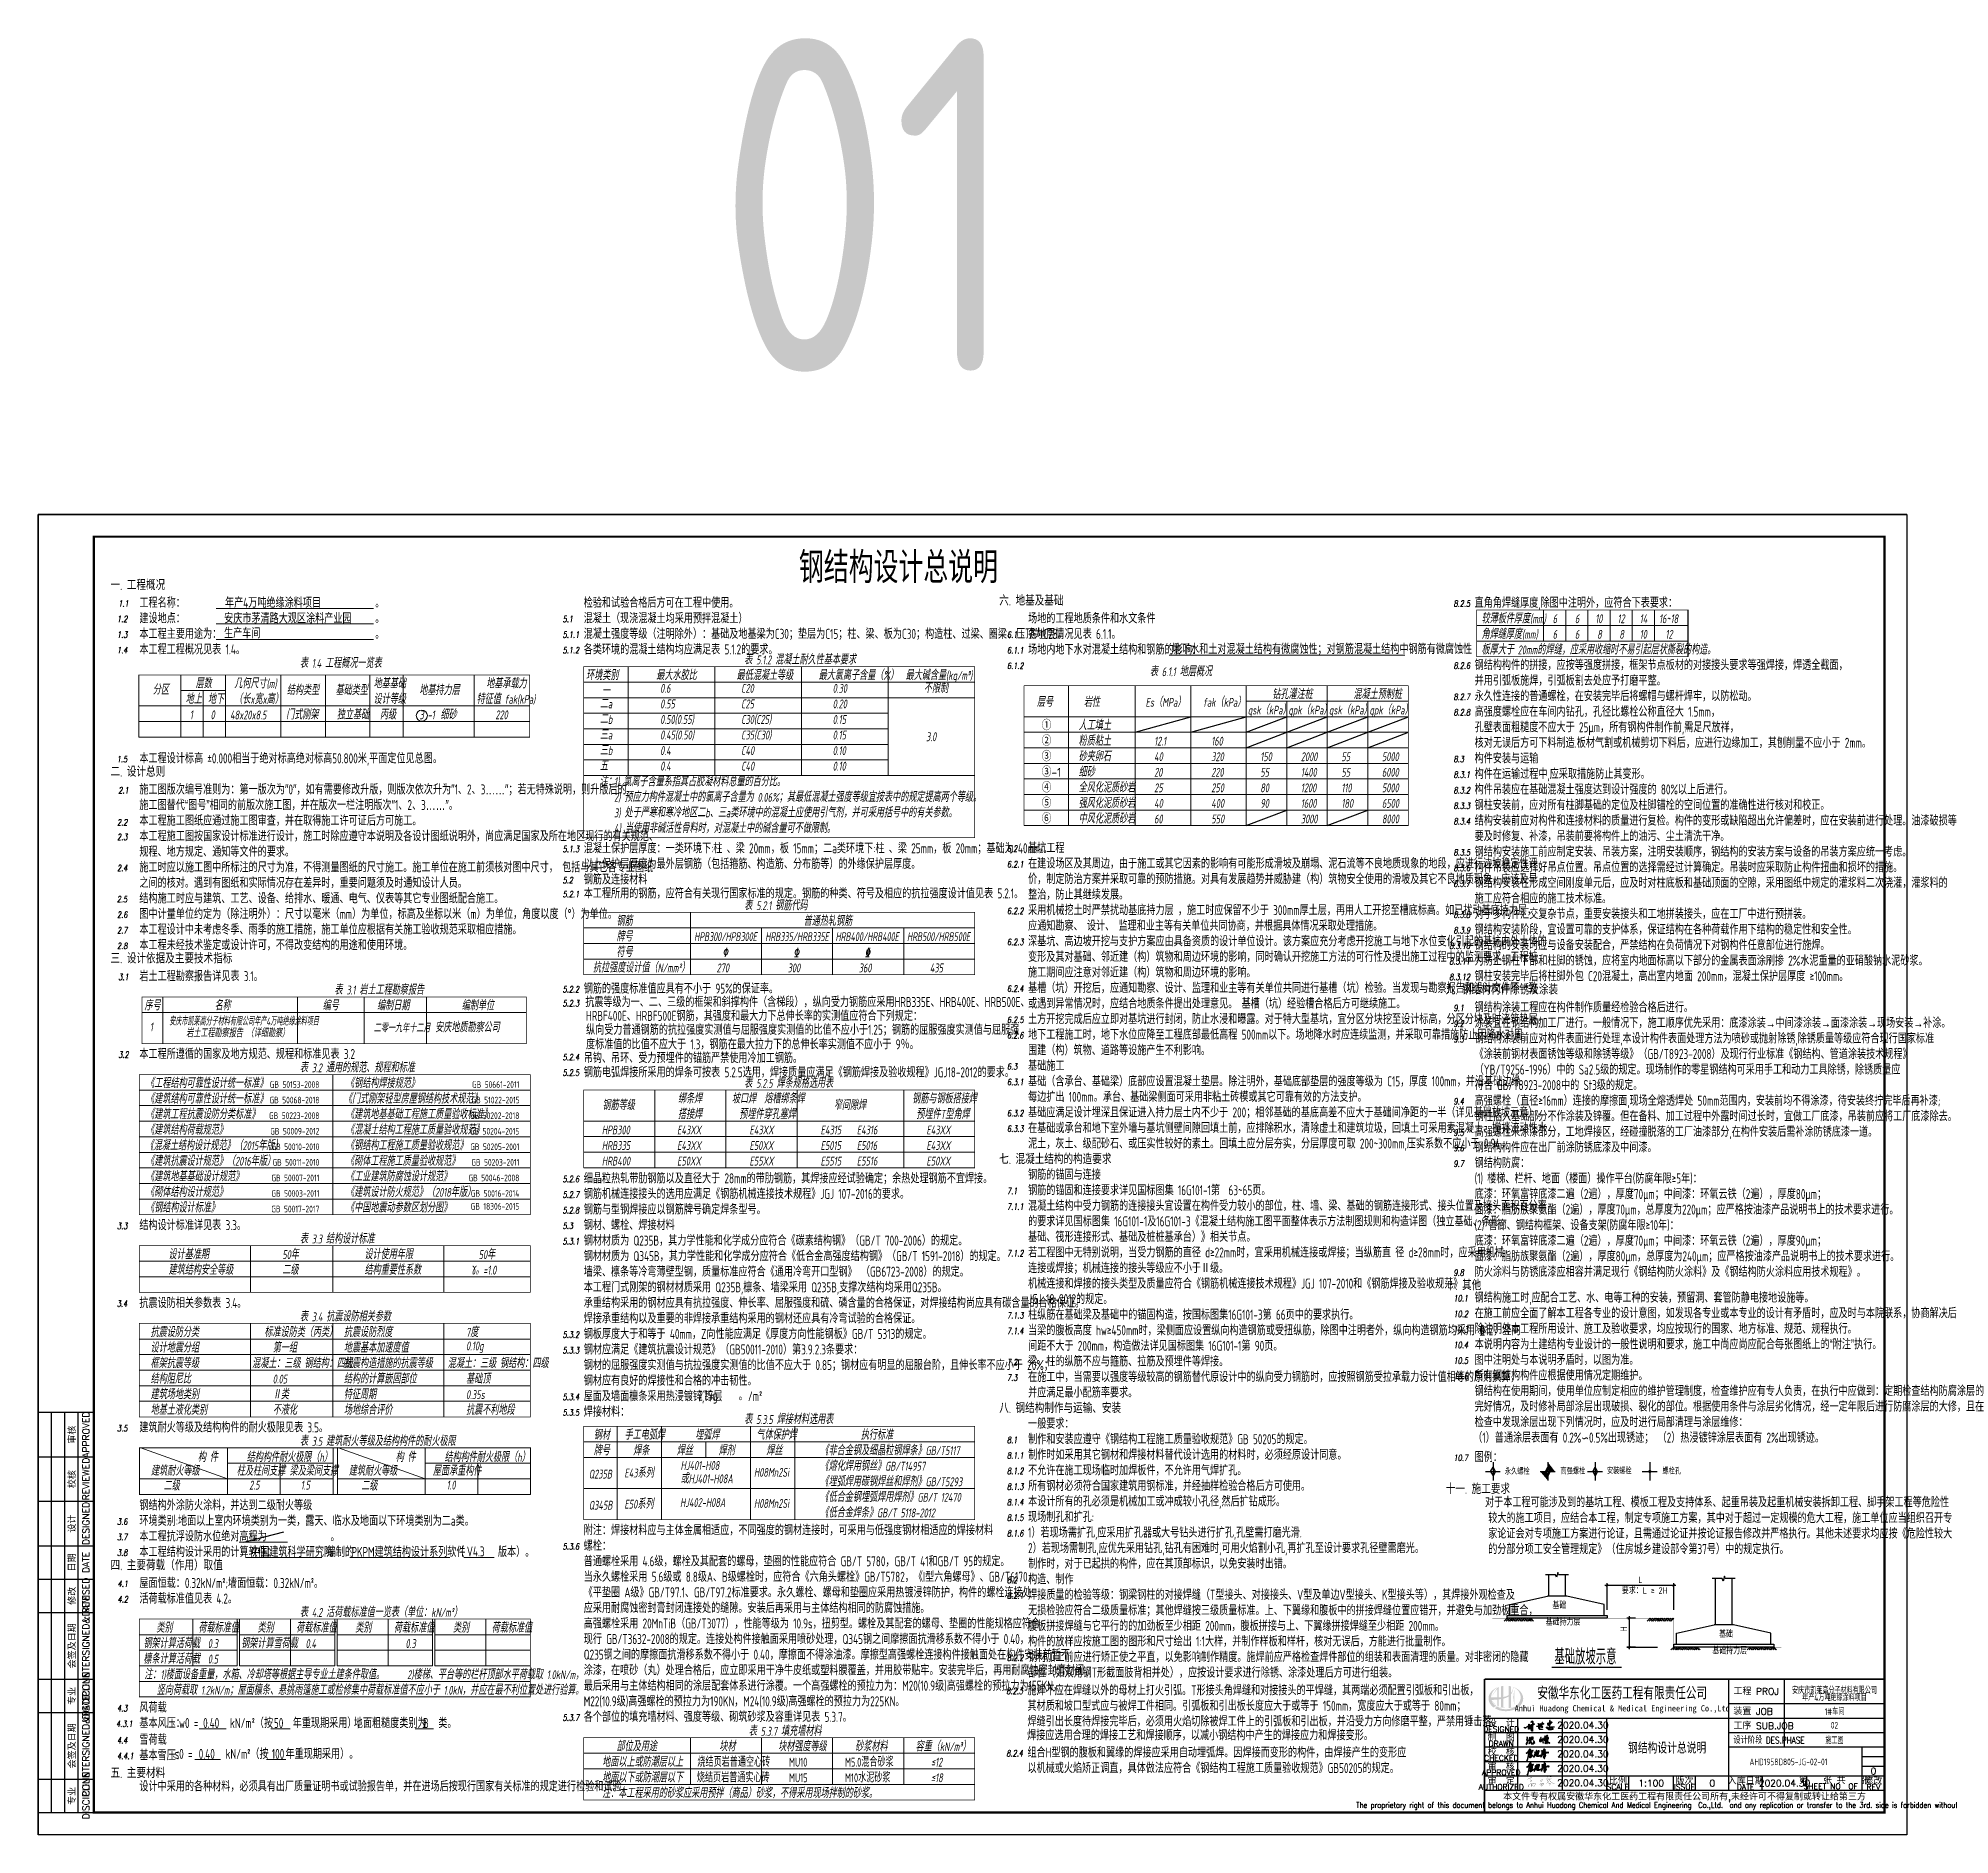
# Model space of a CAD drawing. Header units: millimetres. Extents: x 866561 to 876967, y 40200 to 44891.
# Drawn here: x 866561 to 867421, y 40200 to 41008 of the extents above; entities that cross this region are included whole.
import ezdxf
from ezdxf.enums import TextEntityAlignment as Align

# ---------------------------------------------------------------- set-up
doc = ezdxf.new("R2010")
doc.units = ezdxf.units.MM
doc.header["$LTSCALE"] = 1000
doc.header["$MEASUREMENT"] = 0
doc.linetypes.add('CENTER', pattern=[2, 1.25, -0.25, 0.25, -0.25])
doc.linetypes.add('DASHDOT', pattern=[1, 0.5, -0.25, 0, -0.25])
for name, color, linetype in [('05', 5, 'DASHDOT'), ('1505', 2, 'Continuous'), ('AXIS', 3, 'Continuous'), ('DIM', 7, 'Continuous'), ('HATCH', 8, 'Continuous'), ('PUB_TEXT', 7, 'Continuous'), ('TEXT', 4, 'Continuous'), ('THIN', 7, 'Continuous'), ('图名', 253, 'Continuous'), ('标注', 7, 'Continuous'), ('梁集中标注', 2, 'Continuous')]:
    doc.layers.add(name, color=color, linetype=linetype)
doc.layers.add('SM001', color=7, linetype='Continuous', lineweight=15)
doc.layers.add('SM002', color=4, linetype='Continuous', lineweight=15)
doc.styles.add('ECEC_TK', font='txt_l.shx', dxfattribs={"bigfont": 'hztxt_l.shx'})
doc.styles.add('ECEC_TQ', font='txt_l.shx', dxfattribs={"bigfont": 'hztxt_l.shx'})
doc.styles.add('ECEC_TQ_S', font='')
doc.styles.add('GBHZ', font='gbenor.shx', dxfattribs={"width": 0.9, "bigfont": 'gbcbig.shx'})
doc.styles.add('HZTXT', font='isocp.shx', dxfattribs={"bigfont": 'HZTXT.shx'})
doc.styles.add('SM001', font='tssdeng.shx', dxfattribs={"width": 0.7, "bigfont": 'tssdchn.shx'})
doc.styles.add('SM002', font='romand.shx')
doc.styles.get("Standard").update_dxf_attribs({"font": 'gbenor.shx', "bigfont": 'gbcbig.shx'})
doc.styles.add('TS', font='tssdeng.shx', dxfattribs={"width": 0.8, "height": 2.5, "bigfont": 'tssdchn.shx'})
doc.styles.add('TSSD_Dimension', font='Tssdeng.shx', dxfattribs={"width": 0.7, "bigfont": 'hztxt.shx'})
doc.styles.add('TSSD_REIN', font='tssdeng.shx', dxfattribs={"width": 0.7, "bigfont": 'tssdchn.shx'})
doc.styles.get('ECEC_TQ_S').set_extended_font_data('SimSun')
doc.dimstyles.new('TSSD_100_1', dxfattribs={"dimtxt": 3, "dimasz": 1, "dimexe": 1, "dimexo": 2.5, "dimgap": 1, "dimtad": 1, "dimdec": 0, "dimlfac": 100, "dimzin": 0, "dimdsep": 46, "dimtxsty": 'TSSD_Dimension', "dimblk": 'ARCHTICK', "dimblk1": 'ARCHTICK', "dimblk2": 'ARCHTICK', "dimcen": 0, "dimdle": 1, "dimclrt": 7, "dimadec": 0, "dimazin": 0, "dimtfac": 1, "dimtdec": 0, "dimtix": 1, "dimtmove": 2, "dimatfit": 3, "dimfxl": 0, "dimtolj": 1, "dimtzin": 0, "dimarcsym": 0})

msp = doc.modelspace()

# ---------------------------------------------------------------- texts
at = {"color": 2, "style": 'SM001', "oblique": 10, "width": 0.7}
for s, p in [('混凝土：三级 钢结构：四级', (866657.171, 40409.659)), ('混凝土：三级 钢结构：四级', (866745.216, 40409.659)), ('0.35s', (866753.497, 40395.659))]:
    msp.add_text(s, height=4, dxfattribs=at).set_placement(p)
at = {"style": 'ECEC_TK'}
for s, p in [('APPROVED', (866582.463, 40379.659)), ('审核', (866575.963, 40379.659)), ('校核', (866575.963, 40359.659)), ('REVIEWED', (866582.463, 40359.659)), ('DESIGNED', (866582.463, 40339.659)), ('设计', (866575.963, 40339.659)), ('DATE', (866582.463, 40322.159)), ('日期', (866575.963, 40322.159)), ('修改', (866575.963, 40307.159)), ('REVISED', (866582.463, 40307.159)), ('COUNTERSIGNED&DATE', (866582.463, 40284.659)), ('会签及日期', (866575.963, 40284.659)), ('DISCIPLINE', (866582.463, 40262.159)), ('专业', (866575.963, 40262.159)), ('COUNTERSIGNED&DATE', (866582.463, 40239.659)), ('会签及日期', (866575.963, 40239.659)), ('DISCIPLINE', (866582.463, 40217.159)), ('专业', (866575.963, 40217.159))]:
    msp.add_text(s, height=3, rotation=90, dxfattribs=at).set_placement(p, align=Align.MIDDLE)
for s, height, style, width, p in [('安徽华东化工医药工程有限责任公司', 5, 'ECEC_TQ_S', 0.7, (867273.912, 40263.659)), ('Anhui Huadong Chemical & Medical Engineering Co.,Ltd', 2.8, 'ECEC_TQ_S', 0.85, (867273.912, 40256.159)), ('The proprietary right of this document belongs to Anhui Huadong Chemical And Medical Engineering  Co.,Ltd.  and any replication or transfer to the 3rd. side is forbidden without its permission. ', 2.5, 'ECEC_TQ', 0.72, (867301.963, 40212.659))]:
    msp.add_text(s, height=height, dxfattribs=dict(style=style, width=width)).set_placement(p, align=Align.MIDDLE)
at = {"style": 'ECEC_TQ'}
for s, p in [('工程 PROJ', (867323.963, 40262.659)), ('装置 JOB', (867323.963, 40253.659)), ('工序 SUB.JOB', (867323.963, 40247.159))]:
    msp.add_text(s, height=3, dxfattribs=at).set_placement(p)
for s, height, p in [('设  计', 3, (867219.463, 40250.159)), ('DESIGNED', 2.5, (867219.463, 40247.159)), ('DRAWN', 2.5, (867219.463, 40240.659)), ('制  图', 3, (867219.463, 40243.659)), ('CHECKED', 2.5, (867219.463, 40234.159)), ('校  核', 3, (867219.463, 40237.159)), ('审  核', 3, (867219.463, 40230.659)), ('APPROVED', 2.5, (867219.463, 40227.659)), ('审  定', 3, (867219.463, 40224.159)), ('比例', 3, (867271.963, 40224.159)), ('版次', 3, (867301.963, 40224.159)), ('入库日期', 3, (867329.463, 40224.159)), ('第   张 共   张', 3, (867369.463, 40224.409)), ('修改', 3, (867386.963, 40224.159)), ('AUTHORIZED', 2.5, (867219.463, 40221.159)), ('本文件专有权属安徽华东化工医药工程有限责任公司所有,未经许可不得复制或转让给第三方', 3, (867301.963, 40216.659)), ('SCALE', 2.5, (867271.963, 40221.159)), ('ISSUE', 2.5, (867301.963, 40221.159)), ('DATE', 2.5, (867329.463, 40221.159)), ('SHEET NO  OF  ', 2.5, (867369.463, 40221.409)), ('REV', 2.5, (867386.963, 40221.159))]:
    msp.add_text(s, height=height, dxfattribs=at).set_placement(p, align=Align.MIDDLE)
at = {"style": 'ECEC_TQ', "width": 0.8}
msp.add_text('设计阶段 DES.PHASE', height=3, dxfattribs=at).set_placement((867323.963, 40240.659))
at = {"style": 'ECEC_TQ'}
for tag, text, p in [('2020.04.30', ' ', (867256.207, 40248.987)), ('2020.04.30', ' ', (867256.207, 40242.487)), ('2020.04.30', ' ', (867256.207, 40235.987)), ('2020.04.30', ' ', (867256.207, 40229.487)), ('2020.04.30', ' ', (867256.207, 40222.987)), ('1:100', '1:100', (867286.963, 40222.909)), ('0', '0', (867314.463, 40222.909)), ('2020.04.30', ' ', (867346.963, 40222.909)), ('0', '0', (867386.963, 40228.325))]:
    msp.add_attdef(tag, text=text, height=3, dxfattribs=at).set_placement(p, align=Align.MIDDLE)
at = {"layer": 'AXIS', "style": 'TSSD_REIN', "width": 0.7}
for s, p in [('安庆市凯莱高分子材料有限公司', (867369.463, 40264.935)), ('年产4万吨绝缘涂料项目', (867369.463, 40261.704)), ('1#车间', (867369.463, 40255.409)), ('02', (867369.463, 40248.909)), ('施工图', (867369.463, 40242.409)), ('AHD1958D805-JG-02-01', (867348.74, 40232.452))]:
    msp.add_text(s, height=3, dxfattribs=at).set_placement(p, align=Align.MIDDLE)
at = {"layer": 'dim', "color": 7, "linetype": 'CENTER', "style": 'TSSD_Dimension', "width": 0.75}
for s, p in [('永久螺栓', (867221.091, 40361.745)), ('高强螺栓', (867246.103, 40361.87)), ('安装螺栓', (867267.039, 40361.978)), ('螺栓孔', (867292.051, 40361.87))]:
    msp.add_text(s, height=2.75, dxfattribs=at).set_placement(p)
at = {"layer": 'PUB_TEXT', "style": 'TS', "width": 0.8}
msp.add_text('钢结构设计总说明', height=5, dxfattribs=at).set_placement((867294.128, 40238.941), align=Align.MIDDLE)
at = {"layer": 'SM001', "color": 2, "linetype": 'Continuous', "style": 'HZTXT', "width": 0.8}
msp.add_text('钢结构设计总说明', height=14, dxfattribs=at).set_placement((866903.358, 40762.741, 336))
at = {"layer": 'SM001', "color": 2}
for s, height, style, width, p in [('一. 工程概况', 4.5, 'HZTXT', 0.8, (866593.497, 40759.659)), ('年产4万吨绝缘涂料项目', 4.5, 'SM001', 0.7, (866645.04, 40751.659)), ('六. 地基及基础', 4.5, 'HZTXT', 0.8, (866993.497, 40752.628)), ('安庆市茅清路大观区涂料产业园', 4.5, 'SM001', 0.7, (866644.64, 40744.659)), ('生产车间', 4.5, 'SM001', 0.7, (866644.579, 40737.946)), ('地下水和土对混凝土结构有微腐蚀性；对钢筋混凝土结构中钢筋有微腐蚀性', 4.5, 'SM001', 0.7, (867071.245, 40730.832)), ('二. 设计总则', 4.5, 'HZTXT', 0.8, (866593.497, 40675.659)), ('混凝土保护层厚度：一类环境下:柱 、梁 20mm，板 15mm；二a类环境下:柱 、梁 25mm，板 20mm；基础为 40mm。', 4.5, 'SM001', 0.7, (866806.497, 40641.19)), ('三. 设计依据及主要技术指标', 4.5, 'HZTXT', 0.8, (866593.497, 40591.659)), ('九. 钢结构构件除锈及涂装', 4.5, 'HZTXT', 0.8, (867194.496, 40577.659)), ('七. 混凝土结构的构造要求', 4.5, 'HZTXT', 0.8, (866993.497, 40501.368)), ('十. 其他', 4.5, 'HZTXT', 0.8, (867194.496, 40444.659)), ('八. 钢结构制作与运输、安装', 4.5, 'HZTXT', 0.8, (866993.497, 40389.368)), ('十一. 施工要求', 4.5, 'HZTXT', 0.8, (867194.496, 40352.999)), ('中国建筑科学研究院', 4.5, 'SM001', 0.7, (866656.786, 40324.659)), ('PKPM建筑结构设计系列软件', 4.5, 'SM001', 0.7, (866701.979, 40324.659)), ('V4.3', 4.5, 'SM001', 0.7, (866753.903, 40324.863)), ('四. 主要荷载（作用）取值', 4.5, 'HZTXT', 0.8, (866593.497, 40318.659)), ('w\x8e0\x8f =', 4.5, 'SM001', 0.7, (866624.323, 40247.659)), ('0.40', 4.5, 'SM001', 0.7, (866635.173, 40247.659)), ('50', 4.5, 'SM001', 0.7, (866667.044, 40247.659)), ('B', 4.5, 'SM001', 0.7, (866734.172, 40247.659)), ('s\x8e0\x8f =', 4.5, 'SM001', 0.7, (866622.339, 40233.779)), ('0.40', 4.5, 'SM001', 0.7, (866633.189, 40233.779)), ('100', 4.5, 'SM001', 0.7, (866666.09, 40233.779)), ('烧结页岩普通空心砖', 4, 'SM001', 0.7, (866857.655, 40230.292)), ('MU10', 4, 'SM001', 0.7, (866898.914, 40230.292)), ('M5.0混合砂浆', 4, 'SM001', 0.7, (866924.117, 40230.292)), ('五. 主要材料', 4.5, 'HZTXT', 0.8, (866593.497, 40225.187)), ('烧结页岩普通实心砖', 4, 'SM001', 0.7, (866857.418, 40223.292)), ('MU15', 4, 'SM001', 0.7, (866898.914, 40223.292)), ('M10水泥砂浆', 4, 'SM001', 0.7, (866924.117, 40223.292))]:
    msp.add_text(s, height=height, dxfattribs=dict(at, style=style, width=width)).set_placement(p)
at = {"layer": 'SM001'}
for s, height, style, width, p in [('工程名称：', 4.5, 'SM001', 0.7, (866606.497, 40751.659)), ('检验和试验合格后方可在工程中使用。', 4.5, 'SM001', 0.7, (866806.497, 40751.659)), ('直角角焊缝厚度,除图中注明外，应符合下表要求：', 4.5, 'SM001', 0.7, (867207.496, 40751.659)), ('建设地点：', 4.5, 'SM001', 0.7, (866606.497, 40744.659)), ('。', 4.5, 'SM001', 0.7, (866712.644, 40751.659)), ('混凝土（现浇混凝土均采用预拌混凝土）', 4.5, 'SM001', 0.7, (866806.497, 40744.659)), ('场地的工程地质条件和水文条件', 4.5, 'SM001', 0.7, (867006.497, 40744.628)), ('本工程主要用途为：', 4.5, 'SM001', 0.7, (866606.497, 40737.659)), ('。', 4.5, 'SM001', 0.7, (866712.644, 40744.659)), ('。', 4.5, 'SM001', 0.7, (866712.644, 40737.659)), ('混凝土强度等级（注明除外）：基础及地基梁为C30；垫层为C15；柱、梁、板为C30；构造柱、过梁、圈梁、压顶为C25。', 4.5, 'SM001', 0.7, (866806.497, 40737.659)), ('各地层情况见表 6.1.1。', 4.5, 'SM001', 0.7, (867006.497, 40737.628)), ('本工程工程概况见表 1.4。', 4.5, 'SM001', 0.7, (866606.497, 40730.659)), ('各类环境的混凝土结构均应满足表 5.1.2的要求。', 4.5, 'SM001', 0.7, (866806.497, 40730.659)), ('场地内地下水对混凝土结构和钢筋的影响：', 4.5, 'SM001', 0.7, (867006.497, 40730.628)), ('钢结构构件的拼接，应按等强度拼接，框架节点板材的对接接头要求等强焊接，焊透全截面，', 4.5, 'SM001', 0.7, (867207.496, 40723.659)), ('永久性连接的普通螺栓，在安装完毕后将螺帽与螺杆焊牢，以防松动。', 4.5, 'SM001', 0.7, (867207.496, 40709.659)), ('并用引弧板施焊，引弧板割去处应予打磨平整。', 4.5, 'SM001', 0.7, (867207.496, 40716.659)), ('高强度螺栓应在车间内钻孔，孔径比螺栓公称直径大 1.5mm，', 4.5, 'SM001', 0.7, (867207.496, 40702.659)), ('孔壁表面粗糙度不应大于 25μm，所有钢构件制作前,需足尺放祥，', 4.5, 'SM001', 0.7, (867207.496, 40695.659)), ('核对无误后方可下料制造.板材气割或机械剪切下料后，应进行边缘加工，其刨削量不应小于 2mm。', 4.5, 'SM001', 0.7, (867207.496, 40688.659)), ('本工程设计标高 %%P0.000相当于绝对标高绝对标高50.800米,平面定位见总图。', 4.5, 'SM001', 0.7, (866606.497, 40681.659)), ('构件安装与运输', 4.5, 'SM001', 0.7, (867207.496, 40681.659)), ('构件在运输过程中,应采取措施防止其变形。', 4.5, 'SM001', 0.7, (867207.496, 40674.659)), ('施工图版次编号准则为：第一版次为″0″，如有需要修改升版，则版次依次升为″1、2、3……″；若无特殊说明，则升版后的', 4.5, 'SM001', 0.7, (866606.497, 40667.659)), ('构件吊装应在基础混凝土强度达到设计强度的 80%%%以上后进行。', 4.5, 'SM001', 0.7, (867207.496, 40667.659)), ('施工图替代“图号”相同的前版次施工图，并在版次一栏注明版次″1、2、3……″。 ', 4.5, 'SM001', 0.7, (866606.497, 40660.659)), ('钢柱安装前，应对所有柱脚基础的定位及柱脚锚栓的空间位置的准确性进行核对和校正。', 4.5, 'SM001', 0.7, (867207.496, 40660.659)), ('本工程施工图纸应通过施工图审查，并在取得施工许可证后方可施工。', 4.5, 'SM001', 0.7, (866606.497, 40653.659)), ('结构安装前应对构件和连接材料的质量进行复检。构件的变形或缺陷超出允许偏差时，应在安装前进行处理。油漆破损等', 4.5, 'SM001', 0.7, (867207.496, 40653.659)), ('规程、地方规定、通知等文件的要求。', 4.5, 'SM001', 0.7, (866606.497, 40639.659)), ('本工程施工图按国家设计标准进行设计，施工时除应遵守本说明及各设计图纸说明外，尚应满足国家及所在地区现行的有关规范、', 4.5, 'SM001', 0.7, (866606.497, 40646.659)), ('基坑工程', 4.5, 'SM001', 0.7, (867006.497, 40641.368)), ('钢结构安装施工前应制定安装、吊装方案，注明安装顺序，钢结构的安装方案与设备的吊装方案应统一考虑。', 4.5, 'SM001', 0.7, (867207.496, 40639.659)), ('要及时修复、补漆，吊装前要将构件上的油污、尘土清洗干净。', 4.5, 'SM001', 0.7, (867207.496, 40646.659)), ('施工时应以施工图中所标注的尺寸为准，不得测量图纸的尺寸施工。施工单位在施工前须核对图中尺寸， 包括与其它各专业图纸', 4.5, 'SM001', 0.7, (866606.497, 40632.659)), ('以上保护层厚度为最外层钢筋（包括箍筋、构造筋、分布筋等）的外缘保护层厚度。', 4.5, 'SM001', 0.7, (866806.497, 40634.19)), ('在建设场区及其周边，由于施工或其它因素的影响有可能形成滑坡及崩塌、泥石流等不良地质现象的地段，应进行边坡稳定性评', 4.5, 'SM001', 0.7, (867006.497, 40634.368)), ('构件吊装应选择好吊点位置。吊点位置的选择需经过计算确定。吊装时应采取防止构件扭曲和损坏的措施。', 4.5, 'SM001', 0.7, (867207.496, 40632.659)), ('之间的核对。遇到有图纸和实际情况存在差异时，重要问题须及时通知设计人员。', 4.5, 'SM001', 0.7, (866606.497, 40625.659)), ('钢筋及连接材料', 4.5, 'SM001', 0.7, (866806.497, 40627.19)), ('价，制定防治方案并采取可靠的预防措施。对具有发展趋势并威胁建（构）筑物安全使用的滑坡及其它不良地质现象，应该及早', 4.5, 'SM001', 0.7, (867006.497, 40627.368)), ('钢结构安装在形成空间刚度单元后，应及时对柱底板和基础顶面的空隙，采用图纸中规定的灌浆料二次浇灌，灌浆料的', 4.5, 'SM001', 0.7, (867207.496, 40625.659)), ('结构施工时应与建筑、工艺、设备、给排水、暖通、电气、仪表等其它专业图纸配合施工。', 4.5, 'SM001', 0.7, (866606.497, 40618.659)), ('本工程所用的钢筋，应符合有关现行国家标准的规定。钢筋的种类、符号及相应的抗拉强度设计值见表 5.2.1。', 4.5, 'SM001', 0.7, (866806.497, 40620.908)), ('整治，防止其继续发展。', 4.5, 'SM001', 0.7, (867006.497, 40620.368)), ('施工应符合相应的施工技术标准。', 4.5, 'SM001', 0.7, (867207.496, 40618.659)), ('图中计量单位约定为（除注明外）：尺寸以毫米（mm）为单位，标高及坐标以米（m）为单位，角度以度（%%D）为单位。', 4.5, 'SM001', 0.7, (866606.497, 40611.659)), ('采用机械挖土时严禁扰动基底持力层 ，施工时应保留不少于 300mm厚土层，再用人工开挖至槽底标高。如已扰动基底持力层， ', 4.5, 'SM001', 0.7, (867006.497, 40613.368)), ('应通知勘察、 设计、 监理和业主等有关单位共同协商，并根据具体情况采取处理措施。', 4.5, 'SM001', 0.7, (867006.497, 40606.368)), ('对于多构件汇交复杂节点，重要安装接头和工地拼装接头，应在工厂中进行预拼装。', 4.5, 'SM001', 0.7, (867207.496, 40611.659)), ('本工程设计中未考虑冬季、雨季的施工措施，施工单位应根据有关施工验收规范采取相应措施。', 4.5, 'SM001', 0.7, (866606.497, 40604.659)), ('本工程未经技术鉴定或设计许可，不得改变结构的用途和使用环境。', 4.5, 'SM001', 0.7, (866606.497, 40597.659)), ('深基坑、高边坡开挖与支护方案应由具备资质的设计单位设计。该方案应充分考虑开挖施工与地下水位变化引起的基坑内外土体的', 4.5, 'SM001', 0.7, (867006.497, 40599.368)), ('钢结构安装阶段，宜设置可靠的支护体系，保证结构在各种荷载作用下结构的稳定性和安全性。', 4.5, 'SM001', 0.7, (867207.496, 40604.659)), ('钢结构的安装时应与设备安装配合，严禁结构在负荷情况下对钢构件任意部位进行施焊。', 4.5, 'SM001', 0.7, (867207.496, 40597.659)), ('变形及其对基础、邻近建（构）筑物和周边环境的影响，同时确认开挖施工方法的可行性及提出施工过程中的监测要求。工程桩', 4.5, 'SM001', 0.7, (867006.497, 40592.368)), ('为防止钢柱下部和柱脚的锈蚀，应将室内地面标高以下部分的金属表面涂刷掺 2%%%水泥重量的亚硝酸钠水泥砂浆。', 4.5, 'SM001', 0.7, (867207.496, 40590.659)), ('岩土工程勘察报告详见表 3.1。', 4.5, 'SM001', 0.7, (866606.497, 40583.659)), ('施工期间应注意对邻近建（构）筑物和周边环境的影响。', 4.5, 'SM001', 0.7, (867006.497, 40585.368)), ('钢柱安装完毕后将柱脚外包 C20混凝土，高出室内地面 200mm，混凝土保护层厚度 ≥100mm。', 4.5, 'SM001', 0.7, (867207.496, 40583.659)), ('钢筋的强度标准值应具有不小于 95%%%的保证率。', 4.5, 'SM001', 0.7, (866806.497, 40578.092)), ('抗震等级为一、二、三级的框架和斜撑构件（含梯段），纵向受力钢筋应采用HRB335E、HRB400E、HRB500E、', 4.5, 'SM001', 0.7, (866807.155, 40572.038)), ('基槽（坑）开挖后，应通知勘察、设计、监理和业主等有关单位共同进行基槽（坑）检验。当发现与勘察报告和设计文件不一致', 4.5, 'SM001', 0.7, (867006.497, 40578.368)), ('或遇到异常情况时，应结合地质条件提出处理意见。 基槽（坑）经验槽合格后方可继续施工。', 4.5, 'SM001', 0.7, (867006.497, 40571.368)), ('HRBF400E、HRBF500E钢筋，其强度和最大力下总伸长率的实测值应符合下列规定：', 4.5, 'SM001', 0.7, (866807.528, 40565.814)), ('土方开挖完成后应立即对基坑进行封闭，防止水浸和曝露。对于特大型基坑，宜分区分块挖至设计标高，分区分块及时浇筑垫层。', 4.5, 'SM001', 0.7, (867006.497, 40564.368)), ('钢结构涂装工程应在构件制作质量经检验合格后进行。', 4.5, 'SM001', 0.7, (867207.496, 40569.659)), ('涂装宜在钢结构加工厂进行。一般情况下，施工顺序优先采用：底漆涂装→中间漆涂装→面漆涂装→现场安装→补涂。', 4.5, 'SM001', 0.7, (867207.496, 40562.659)), ('纵向受力普通钢筋的抗拉强度实测值与屈服强度实测值的比值不应小于1.25；钢筋的屈服强度实测值与屈服强', 4.5, 'SM001', 0.7, (866807.528, 40559.566)), ('地下工程施工时，地下水位应降至工程底部最低高程 500mm以下。场地降水时应连续监测，并采取可靠措施防止因降水对周', 4.5, 'SM001', 0.7, (867006.497, 40557.368)), ('钢结构涂装前应对构件表面进行处理,本设计构件表面处理方法为喷砂或抛射除锈,除锈质量等级应符合现行国家标准', 4.5, 'SM001', 0.7, (867207.496, 40555.659)), ('本工程所遵循的国家及地方规范、规程和标准见表 3.2', 4.5, 'SM001', 0.7, (866606.497, 40548.659)), ('吊钩、吊环、受力预埋件的锚筋严禁使用冷加工钢筋。', 4.5, 'SM001', 0.7, (866806.497, 40546.875)), ('度标准值的比值不应大于 1.3，钢筋在最大拉力下的总伸长率实测值不应小于 9％。', 4.5, 'SM001', 0.7, (866807.528, 40553.023)), ('围建（构）筑物、道路等设施产生不利影响。', 4.5, 'SM001', 0.7, (867006.497, 40550.368)), ('《涂装前钢材表面锈蚀等级和除锈等级》（GB/T8923-2008）及现行行业标准《钢结构、管道涂装技术规程》', 4.5, 'SM001', 0.7, (867207.496, 40548.659)), ('钢筋电弧焊接所采用的焊条可按表 5.2.5选用，焊接质量应满足《钢筋焊接及验收规程》JGJ18-2012的要求。', 4.5, 'SM001', 0.7, (866806.497, 40540.435)), ('基础施工', 4.5, 'SM001', 0.7, (867006.497, 40543.368)), ('基础（含承台、基础梁）底部应设置混凝土垫层。除注明外，基础底部垫层的强度等级为 C15，厚度 100mm，并沿基础边缘', 4.5, 'SM001', 0.7, (867006.497, 40536.368)), ('（YB/T9256-1996）中的 Sa2.5级的规定。现场制作的零星钢结构可采用手工和动力工具除锈，除锈质量应', 4.5, 'SM001', 0.7, (867207.496, 40541.659)), ('每边扩出 100mm。承台、基础梁侧面可采用非粘土砖模或其它可靠有效的方法支护。', 4.5, 'SM001', 0.7, (867006.497, 40529.368)), ('符合 GB/T8923-2008中的 St3级的规定。', 4.5, 'SM001', 0.7, (867207.496, 40534.659)), ('高强螺栓（直径≥16mm）连接的摩擦面,现场全熔透焊处 50mm范围内，安装前均不得涂漆，待安装终拧完毕后再补漆;', 4.5, 'SM001', 0.7, (867207.496, 40527.659)), ('基础应满足设计埋深且保证进入持力层土内不少于 200；相邻基础的基底高差不应大于基础间净距的一半（详见基础放坡示意）。', 4.5, 'SM001', 0.7, (867006.497, 40522.368)), ('钢柱插入基础部分不作涂装及锌覆。但在备料、加工过程中外露时间过长时，宜做工厂底漆，吊装前应将工厂底漆除去。', 4.5, 'SM001', 0.7, (867207.496, 40520.659)), ('在基础或承台和地下室外墙与基坑侧壁间隙回填土前，应排除积水，清除虚土和建筑垃圾，回填土可采用素混凝土、搅拌流动性水', 4.5, 'SM001', 0.7, (867006.497, 40515.368)), ('高强螺栓未涂漆部分，工地焊接区，经碰撞脱落的工厂油漆部分,在构件安装后需补涂防锈底漆一道。', 4.5, 'SM001', 0.7, (867207.496, 40513.659)), ('泥土，灰土、级配砂石、或压实性较好的素土。回填土应分层夯实，分层厚度可取 200~300mm,压实系数不应小于 0.94。', 4.5, 'SM001', 0.7, (867006.497, 40508.368)), ('钢结构构件应在出厂前涂防锈底漆及中间漆。', 4.5, 'SM001', 0.7, (867207.496, 40506.659)), ('钢筋的锚固与连接', 4.5, 'SM001', 0.7, (867006.497, 40494.368)), ('钢结构防腐：', 4.5, 'SM001', 0.7, (867207.496, 40499.659)), ('钢筋机械连接接头的选用应满足《钢筋机械连接技术规程》JGJ 107-2016的要求。', 4.5, 'SM001', 0.7, (866806.497, 40485.716)), ('细晶粒热轧带肋钢筋以及直径大于 28mm的带肋钢筋，其焊接应经试验确定；余热处理钢筋不宜焊接。', 4.5, 'SM001', 0.7, (866806.497, 40492.716)), ('钢筋的锚固和连接要求详见国标图集 16G101-1第  63~65页。', 4.5, 'SM001', 0.7, (867006.497, 40487.368)), ('底漆：环氧富锌底漆二遍（2遍），厚度70μm；中间漆：环氧云铁（2遍），厚度80μm；', 4.5, 'SM001', 0.7, (867207.496, 40485.659)), ('(1) 楼梯、栏杆、地面（楼面）操作平台(防腐年限≥5年)：', 4.5, 'SM001', 0.7, (867207.496, 40492.659)), ('钢筋与型钢焊接应以钢筋牌号确定焊条型号。', 4.5, 'SM001', 0.7, (866806.497, 40478.716)), ('混凝土结构中受力钢筋的连接接头宜设置在构件受力较小的部位，柱、墙、梁、基础的钢筋连接形式、接头位置及接头面积百分率', 4.5, 'SM001', 0.7, (867006.497, 40480.368)), ('面漆：脂肪族聚氨酯（2遍），厚度70μm，总厚度为220μm；应严格按油漆产品说明书上的技术要求进行。', 4.5, 'SM001', 0.7, (867207.496, 40478.659)), ('结构设计标准详见表 3.3。', 4.5, 'SM001', 0.7, (866606.497, 40471.659)), ('钢材、螺栓、焊接材料', 4.5, 'SM001', 0.7, (866806.497, 40471.716)), ('的要求详见国标图集 16G101-1及16G101-3《混凝土结构施工图平面整体表示方法制图规则和构造详图（独立基础、条形', 4.5, 'SM001', 0.7, (867006.497, 40473.368)), ('(2) 管廊、钢结构框架、设备支架(防腐年限≥10年)：', 4.5, 'SM001', 0.7, (867207.496, 40471.659)), ('钢材材质为 Q235B，其力学性能和化学成分应符合《碳素结构钢》（GB/T 700-2006）的规定。     ', 4.5, 'SM001', 0.7, (866806.497, 40464.716)), ('若工程图中无特别说明，当受力钢筋的直径 d≥22mm时，宜采用机械连接或焊接；当纵筋直 径 d≥28mm时，应采用机械', 4.5, 'SM001', 0.7, (867006.497, 40459.368)), ('基础、筏形连接形式、基础及桩桩基承台）》相关节点。', 4.5, 'SM001', 0.7, (867006.497, 40466.368)), ('底漆：环氧富锌底漆二遍（2遍），厚度70μm；中间漆：环氧云铁（2遍），厚度90μm；', 4.5, 'SM001', 0.7, (867207.496, 40464.659)), ('钢材材质为 Q345B，其力学性能和化学成分应符合《低合金高强度结构钢》（GB/T 1591-2018）的规定。     ', 4.5, 'SM001', 0.7, (866806.497, 40457.716)), ('墙梁、檩条等冷弯薄壁型钢，质量标准应符合《通用冷弯开口型钢》 （GB6723-2008）的规定。', 4.5, 'SM001', 0.7, (866806.497, 40450.716)), ('连接或焊接；机械连接的接头等级应不小于Ⅱ级。', 4.5, 'SM001', 0.7, (867006.497, 40452.368)), ('面漆：脂肪族聚氨酯（2遍），厚度80μm，总厚度为240μm；应严格按油漆产品说明书上的技术要求进行。', 4.5, 'SM001', 0.7, (867207.496, 40457.659)), ('防火涂料与防锈底漆应相容并满足现行《钢结构防火涂料》及《钢结构防火涂料应用技术规程》。', 4.5, 'SM001', 0.7, (867207.496, 40450.659)), ('机械连接和焊接的接头类型及质量应符合《钢筋机械连接技术规程》JGJ 107-2010和《钢筋焊接及验收规范》', 4.5, 'SM001', 0.7, (867006.497, 40445.368)), ('抗震设防相关参数表 3.4。', 4.5, 'SM001', 0.7, (866606.497, 40436.659)), ('承重结构采用的钢材应具有抗拉强度、伸长率、屈服强度和硫、磷含量的合格保证，对焊接结构尚应具有碳含量的合格保证。', 4.5, 'SM001', 0.7, (866806.497, 40436.716)), ('JGJ 18-2012的规定。', 4.5, 'SM001', 0.7, (867006.497, 40438.368)), ('钢结构施工时,应配合工艺、水、电等工种的安装，预留洞、套管防静电接地设施等。', 4.5, 'SM001', 0.7, (867207.496, 40439.057)), ('柱纵筋在基础梁及基础中的锚固构造，按国标图集16G101-3第 66页中的要求执行。', 4.5, 'SM001', 0.7, (867006.497, 40431.368)), ('当梁的腹板高度 hw\x93450mm时，梁侧面应设置纵向构造钢筋或受扭纵筋，除图中注明者外，纵向构造钢筋均采用 \x8412，竖向', 4.5, 'SM001', 0.7, (867006.497, 40424.368)), ('在施工前应全面了解本工程各专业的设计意图，如发现各专业或本专业的设计有矛盾时，应及时与本院联系，协商解决后方可施工。', 4.5, 'SM001', 0.7, (867207.496, 40432.057)), ('除注明外本工程所用设计、施工及验收要求，均应按现行的国家、地方标准、规范、规程执行。', 4.5, 'SM001', 0.7, (867207.496, 40425.057)), ('钢板厚度大于和等于 40mm，Z向性能应满足《厚度方向性能钢板》GB/T 5313的规定。', 4.5, 'SM001', 0.7, (866806.497, 40422.716)), ('钢材应满足《建筑抗震设计规范》（GB50011-2010）第3.9.2.3条要求：', 4.5, 'SM001', 0.7, (866806.497, 40415.716)), ('间距不大于 200mm，构造做法详见国标图集 16G101-1第 90页。', 4.5, 'SM001', 0.7, (867006.497, 40417.368)), ('本说明内容为土建结构专业设计的一般性说明和要求，施工中尚应尚应配合每张图纸上的“附注”执行。', 4.5, 'SM001', 0.7, (867207.496, 40418.057)), ('梁、柱的纵筋不应与箍筋、拉筋及预埋件等焊接。', 4.5, 'SM001', 0.7, (867006.497, 40410.368)), ('图中注明处与本说明矛盾时，以图为准。', 4.5, 'SM001', 0.7, (867207.496, 40411.057)), ('在施工中，当需要以强度等级较高的钢筋替代原设计中的纵向受力钢筋时，应按照钢筋受拉承载力设计值相等的原则换算，', 4.5, 'SM001', 0.7, (867006.497, 40403.368)), ('所有钢结构构件应根据使用情况定期维护。', 4.5, 'SM001', 0.7, (867207.496, 40404.057)), ('屋面及墙面檩条采用热浸镀锌,锌层      /m%%1402', 4.5, 'SM001', 0.7, (866806.497, 40394.716)), ('275g     。', 4.5, 'SM001', 0.7, (866858.108, 40395.016)), ('并应满足最小配筋率要求。', 4.5, 'SM001', 0.7, (867006.497, 40396.368)), ('钢结构在使用期间，使用单位应制定相应的维护管理制度，检查维护应有专人负责，在执行中应做到：定期检查结构防腐涂层的', 4.5, 'SM001', 0.7, (867207.496, 40397.057)), ('完好情况，及时修补局部涂层出现破损、裂化的部位。根据使用条件与涂层劣化情况，经一定年限后进行防腐涂层的大修，且在', 4.5, 'SM001', 0.7, (867207.496, 40390.057)), ('焊接材料：', 4.5, 'SM001', 0.7, (866806.497, 40387.716)), ('一般要求：', 4.5, 'SM001', 0.7, (867006.497, 40382.368)), ('检查中发现涂层出现下列情况时，应及时进行局部清理与涂层维修：', 4.5, 'SM001', 0.7, (867207.496, 40383.057)), ('建筑耐火等级及结构构件的耐火极限见表 3.5。', 4.5, 'SM001', 0.7, (866606.497, 40380.659)), ('制作和安装应遵守《钢结构工程施工质量验收规范》GB 50205的规定。', 4.5, 'SM001', 0.7, (867006.497, 40375.368)), (' （1）普通涂层表面有 0.2%%%∽0.5%%%出现锈迹； （2）热浸镀锌涂层表面有 2%%%出现锈迹。', 4.5, 'SM001', 0.7, (867204.941, 40376.057)), ('制作时如采用其它钢材和焊接材料替代设计选用的材料时，必须经原设计同意。', 4.5, 'SM001', 0.7, (867006.497, 40368.368)), ('图例：', 4.5, 'SM001', 0.7, (867207.496, 40367.32)), ('不允许在施工现场临时加焊板件，不允许用气焊扩孔。', 4.5, 'SM001', 0.7, (867006.497, 40361.368)), ('所有钢材必须符合国家建筑用钢标准，并经抽样检验合格后方可使用。', 4.5, 'SM001', 0.7, (867006.497, 40354.368)), ('本设计所有的孔必须是机械加工或冲成较小孔径,然后扩钻成形。', 4.5, 'SM001', 0.7, (867006.497, 40347.368)), (' 对于本工程可能涉及到的基坑工程、模板工程及支持体系、起重吊装及起重机械安装拆卸工程、脚手架工程等危险性', 4.5, 'SM001', 0.7, (867210.269, 40347.002)), ('钢结构外涂防火涂料，并达到二级耐火等级', 4.5, 'SM001', 0.7, (866606.497, 40345.659)), ('环境类别:地面以上室内环境类别为一类，露天、临水及地面以下环境类别为二a类。', 4.5, 'SM001', 0.7, (866606.497, 40338.659)), ('现场制孔和扩孔:', 4.5, 'SM001', 0.7, (867006.497, 40340.368)), ('较大的施工项目，应结合本工程，制定专项施工方案，其中对于超过一定规模的危大工程，施工单位应当组织召开专', 4.5, 'SM001', 0.7, (867213.594, 40339.911)), ('本工程抗浮设防水位绝对高程为               。', 4.5, 'SM001', 0.7, (866606.497, 40331.659)), ('附注：焊接材料应与主体金属相适应，不同强度的钢材连接时，可采用与低强度钢材相适应的焊接材料', 4.5, 'SM001', 0.7, (866806.497, 40334.449)), ('1）若现场需扩孔,应采用扩孔器或大号钻头进行扩孔,孔壁需打磨光滑.', 4.5, 'SM001', 0.7, (867006.497, 40333.368)), ('家论证会对专项施工方案进行论证，且需通过论证并按论证报告修改并严格执行。其他未述要求均应按《危险性较大', 4.5, 'SM001', 0.7, (867213.594, 40332.911)), ('本工程结构设计采用的计算软件：', 4.5, 'SM001', 0.7, (866606.497, 40324.659)), ('编制的', 4.5, 'SM001', 0.7, (866690.811, 40324.659)), ('（', 4.5, 'SM001', 0.7, (866748.757, 40324.659)), ('版本）。', 4.5, 'SM001', 0.7, (866767.867, 40324.659)), ('螺栓：', 4.5, 'SM001', 0.7, (866806.497, 40327.449)), ('2）若现场需制孔,应优先采用钻孔,钻孔有困难时,可用火焰割小孔,再扩孔至设计要求孔径壁需磨光。', 4.5, 'SM001', 0.7, (867006.497, 40326.368)), ('的分部分项工安全管理规定》（住房城乡建设部令第37号）中的规定执行。', 4.5, 'SM001', 0.7, (867213.594, 40325.911)), ('普通螺栓采用 4.6级，螺栓及其配套的螺母，垫圈的性能应符合 GB/T 5780，GB/T 41和GB/T 95的规定。', 4.5, 'SM001', 0.7, (866806.497, 40320.449)), ('当永久螺栓采用 5.6级或 8.8级A、B级螺栓时，应符合《六角头螺栓》GB/T5782，《I型六角螺母》、GB/T6170，', 4.5, 'SM001', 0.7, (866806.497, 40313.449)), ('制作时，对于已起拱的构件，应在其顶部标识，以免安装时出错。', 4.5, 'SM001', 0.7, (867006.497, 40319.368)), ('屋面恒载：0.32kN/m%%1402%%141;墙面恒载：0.32kN/m%%1402%%141。', 4.5, 'SM001', 0.7, (866606.497, 40310.659)), ('《平垫圈 A级》GB/T97.1、GB/T97.2标准要求。永久螺栓、螺母和垫圈应采用热镀浸锌防护，构件的螺栓连接处', 4.5, 'SM001', 0.7, (866806.497, 40306.449)), ('构造、制作', 4.5, 'SM001', 0.7, (867006.497, 40312.368)), ('焊接质量的检验等级：钢梁钢柱的对接焊缝（T型接头、对接接头、V型及单边V型接头、K型接头等），其焊接外观检查及', 4.5, 'SM001', 0.7, (867006.497, 40305.368)), ('要求：L ≥ 2H', 3, 'TS', 0.8, (867273.771, 40308.037)), ('活荷载标准值见表 4.2。', 4.5, 'SM001', 0.7, (866606.497, 40303.659)), ('应采用耐腐蚀密封膏封闭连接处的缝隙。安装后再采用与主体结构相同的防腐蚀措施。', 4.5, 'SM001', 0.7, (866806.497, 40299.449)), ('无损检验应符合二级质量标准；其他焊缝按三级质量标准。上、下翼缘和腹板中的拼接焊缝位置应错开，并避免与加劲板重合，', 4.5, 'SM001', 0.7, (867006.497, 40298.368)), ('基础', 3, 'TS', 0.8, (867242.5, 40301.304)), ('高强螺栓采用 20MnTiB（GB/T3077），性能等级为 10.9s，扭剪型。螺栓及其配套的螺母、垫圈的性能规格应符合', 4.5, 'SM001', 0.7, (866806.497, 40292.449)), ('腹板拼接焊缝与它平行的的加劲板至少相距 200mm，腹板拼接与上、下翼缘拼接焊缝至少相距 200mm。', 4.5, 'SM001', 0.7, (867006.497, 40291.368)), ('基础持力层', 3, 'TS', 0.8, (867239.482, 40293.822)), ('基础', 3, 'TS', 0.8, (867317.5, 40288.384)), ('现行 GB/T3632-2008的规定。连接处构件接触面采用喷砂处理，Q345钢之间摩擦面抗滑移系数不得小于 0.40，', 4.5, 'SM001', 0.7, (866806.497, 40285.449)), ('Q235钢之间的摩擦面抗滑移系数不得小于 0.40，摩擦面不得涂油漆。摩擦型高强螺栓连接构件接触面处在构件安装前暂不', 4.5, 'SM001', 0.7, (866806.497, 40278.449)), ('构件的放样应按施工图的图形和尺寸绘出 1:1大样，并制作样板和样杆，核对无误后，方能进行批量制作。', 4.5, 'SM001', 0.7, (867006.497, 40284.368)), ('基础持力层', 3, 'TS', 0.8, (867314.482, 40280.902)), ('涂漆，在喷砂（丸）处理合格后，应立即采用干净牛皮纸或塑料膜覆盖，并用胶带贴牢。安装完毕后，再用耐腐蚀密封膏封闭，', 4.5, 'SM001', 0.7, (866806.497, 40271.449)), ('钢材加工前应进行矫正使之平直，以免影响制作精度。施焊前应严格检查焊件部位的组装和表面清理的质量。对非密闭的隐藏', 4.5, 'SM001', 0.7, (867006.497, 40277.368)), ('部位（如双角钢T形截面肢背相并处），应按设计要求进行除锈、涂漆处理后方可进行组装。', 4.5, 'SM001', 0.7, (867006.497, 40270.368)), ('最后采用与主体结构相同的涂层配套体系进行涂覆。一个高强螺栓的预拉力为：M20(10.9级)高强螺栓的预拉力为155KN，', 4.5, 'SM001', 0.7, (866806.497, 40264.449)), ('施焊不应在焊缝以外的母材上打火引弧。T形接头角焊缝和对接接头的平焊缝，其两端必须配置引弧板和引出板，', 4.5, 'SM001', 0.7, (867006.217, 40262.416)), ('风荷载', 4.5, 'SM001', 0.7, (866606.497, 40254.659)), ('M22(10.9级)高强螺栓的预拉力为190KN，M24(10.9级)高强螺栓的预拉力为225KN。', 4.5, 'SM001', 0.7, (866806.497, 40257.449)), ('其材质和坡口型式应与被焊工件相同。引弧板和引出板长度应大于或等于 150mm，宽度应大于或等于 80mm；', 4.5, 'SM001', 0.7, (867006.217, 40255.416)), ('基本风压：', 4.5, 'SM001', 0.7, (866606.497, 40247.659)), ('kN/m\x8c2\x8d（按', 4.5, 'SM001', 0.7, (866647.297, 40247.659)), ('年重现期采用），', 4.5, 'SM001', 0.7, (866675.533, 40247.659)), ('地面粗糙度类别为', 4.5, 'SM001', 0.7, (866703.006, 40247.659)), ('类。', 4.5, 'SM001', 0.7, (866741.029, 40247.659)), ('各个部位的填充墙材料、强度等级、砌筑砂浆及容重详见表 5.3.7。', 4.5, 'SM001', 0.7, (866806.497, 40250.449)), ('焊缝引出长度待焊接完毕后，必须用火焰切除被焊工件上的引弧板和引出板，并沿受力方向修磨平整，严禁用锤击落。', 4.5, 'SM001', 0.7, (867006.217, 40248.416)), ('雪荷载', 4.5, 'SM001', 0.7, (866606.497, 40240.187)), ('焊接应选用合理的焊接工艺和焊接顺序，以减小钢结构中产生的焊接应力和焊接变形。', 4.5, 'SM001', 0.7, (867006.067, 40242.197)), ('基本雪压：', 4.5, 'SM001', 0.7, (866606.497, 40233.187)), ('kN/m\x8c2\x8d（按', 4.5, 'SM001', 0.7, (866645.313, 40233.779)), ('年重现期采用）。', 4.5, 'SM001', 0.7, (866672.278, 40233.779)), ('组合H型钢的腹板和翼缘的焊接应采用自动埋弧焊。因焊接而变形的构件，由焊接产生的变形应', 4.5, 'SM001', 0.7, (867006.217, 40234.416)), ('以机械或火焰矫正调直，具体做法应符合《钢结构工程施工质量验收规范》GB50205的规定。', 4.5, 'SM001', 0.7, (867006.217, 40227.416)), ('设计中采用的各种材料，必须具有出厂质量证明书或试验报告单，并在进场后按现行国家有关标准的规定进行检验和试验，', 4.5, 'SM001', 0.7, (866606.497, 40219.187))]:
    msp.add_text(s, height=height, dxfattribs=dict(at, style=style, width=width)).set_placement(p)
at = {"layer": 'SM001', "color": 96, "style": 'SM002', "oblique": 10, "width": 0.7}
for s, p in [('1.2', (866596.437, 40745.159)), ('1.1', (866596.997, 40752.159)), ('5.1', (866796.997, 40745.159)), ('8.2.5', (867197.996, 40752.159)), ('1.3', (866596.437, 40738.159)), ('5.1.1', (866796.997, 40738.159)), ('6.1', (866996.997, 40738.128)), ('1.4', (866596.437, 40731.159)), ('5.1.2', (866796.997, 40731.159)), ('6.1.1', (866996.997, 40731.128)), ('6.1.2', (866996.997, 40724.128)), ('8.2.6', (867197.996, 40724.159)), ('8.2.7', (867197.996, 40710.159)), ('8.2.8', (867197.996, 40703.159)), ('1.5', (866596.344, 40682.159)), ('8.3', (867197.996, 40682.159)), ('2.1', (866596.997, 40668.159)), ('8.3.1', (867197.996, 40675.159)), ('8.3.2', (867197.996, 40668.159)), ('8.3.3', (867197.996, 40661.159)), ('2.2', (866596.437, 40653.666)), ('8.3.4', (867197.996, 40654.159)), ('2.3', (866596.437, 40647.159)), ('5.1.3', (866796.997, 40641.69)), ('6.2', (866996.997, 40641.868)), ('2.4', (866596.437, 40633.159)), ('6.2.1', (866996.997, 40634.868)), ('8.3.5', (867197.996, 40640.159)), ('8.3.6', (867197.996, 40633.159)), ('5.2', (866796.997, 40627.69)), ('8.3.7', (867197.996, 40626.159)), ('2.5', (866596.344, 40619.159)), ('5.2.1', (866796.997, 40621.408)), ('2.6', (866596.437, 40612.159)), ('6.2.2', (866996.997, 40613.868)), ('8.3.8', (867197.996, 40612.159)), ('2.7', (866596.437, 40605.159)), ('6.2.3', (866996.997, 40599.868)), ('8.3.9', (867197.996, 40605.159)), ('2.8', (866596.437, 40598.159)), ('8.3.10', (867196.096, 40598.159)), ('8.3.11', (867196.096, 40591.159)), ('3.1', (866596.997, 40584.159)), ('8.3.12', (867196.096, 40584.159)), ('5.2.2', (866796.997, 40578.592)), ('6.2.4', (866996.997, 40578.868)), ('5.2.3', (866796.997, 40572.324)), ('6.2.5', (866996.997, 40564.868)), ('9.1', (867197.996, 40570.159)), ('6.2.6', (866996.997, 40557.868)), ('9.2', (867197.996, 40563.159)), ('9.3', (867197.996, 40556.159)), ('3.2', (866596.997, 40549.159)), ('5.2.4', (866796.997, 40548.077)), ('5.2.5', (866796.997, 40541.077)), ('6.3', (866996.997, 40543.868)), ('6.3.1', (866996.997, 40536.868)), ('6.3.2', (866996.997, 40522.868)), ('9.4', (867197.996, 40528.159)), ('6.3.3', (866996.997, 40515.868)), ('9.5', (867197.996, 40514.159)), ('9.6', (867197.996, 40507.159)), ('9.7', (867197.996, 40500.159)), ('5.2.6', (866796.997, 40493.216)), ('7.1', (866996.997, 40487.868)), ('5.2.7', (866796.997, 40486.216)), ('5.2.8', (866796.997, 40479.216)), ('7.1.1', (866996.997, 40480.868)), ('3.3', (866596.437, 40472.159)), ('5.3', (866796.997, 40472.216)), ('5.3.1', (866796.997, 40465.216)), ('7.1.2', (866996.997, 40459.868)), ('9.8', (867197.996, 40451.159)), ('3.4', (866596.344, 40437.159)), ('10.1', (867197.996, 40439.557)), ('7.1.3', (866996.997, 40431.868)), ('10.2', (867197.996, 40432.557)), ('5.3.2', (866796.997, 40423.216)), ('7.1.4', (866996.997, 40424.868)), ('10.3', (867197.996, 40425.557)), ('10.4', (867197.996, 40418.557)), ('5.3.3', (866796.997, 40416.216)), ('7.2', (866996.997, 40410.868)), ('10.5', (867197.996, 40411.557)), ('7.3', (866996.997, 40403.868)), ('10.6', (867197.996, 40404.557)), ('5.3.4', (866796.997, 40395.216)), ('5.3.5', (866796.997, 40388.216)), ('3.5', (866596.437, 40381.159)), ('8.1', (866996.997, 40375.868)), ('8.1.1', (866996.997, 40368.868)), ('10.7', (867197.996, 40367.82)), ('8.1.2', (866996.997, 40361.868)), ('8.1.3', (866996.997, 40354.868)), ('8.1.4', (866996.997, 40347.868)), ('8.1.5', (866996.997, 40340.868)), ('3.6', (866596.437, 40339.159)), ('3.7', (866596.437, 40332.159)), ('8.1.6', (866996.997, 40333.868)), ('3.8', (866596.437, 40325.159)), ('5.3.6', (866796.997, 40327.949)), ('4.1', (866596.684, 40311.159)), ('8.2', (866996.997, 40312.868)), ('4.2', (866596.684, 40304.159)), ('8.2.1', (866996.997, 40305.868)), ('8.2.2', (866996.997, 40277.868)), ('4.3', (866596.437, 40255.159)), ('8.2.3', (866996.717, 40262.916)), ('4.3.1', (866595.997, 40248.159)), ('5.3.7', (866796.997, 40250.949)), ('4.4', (866596.437, 40240.687)), ('4.4.1', (866596.437, 40233.687)), ('8.2.4', (866996.717, 40234.916))]:
    msp.add_text(s, height=2.8, dxfattribs=at).set_placement(p)
at = {"layer": 'SM001', "style": 'SM001', "oblique": 10}
for s, height, width, p in [('较薄板件厚度(mm)', 4, 0.7, (867210.581, 40744.695)), ('6', 4, 0.7, (867242.621, 40744.695)), ('6', 4, 0.7, (867252.621, 40744.695)), ('10', 4, 0.7, (867261.78, 40744.695)), ('12', 4, 0.7, (867271.78, 40744.695)), ('14', 4, 0.7, (867281.78, 40744.695)), ('16~18', 4, 0.7, (867290.489, 40744.695)), ('角焊缝厚度(mm)', 4, 0.7, (867210.581, 40737.695)), ('6', 4, 0.7, (867242.621, 40737.695)), ('6', 4, 0.7, (867252.621, 40737.695)), ('8', 4, 0.7, (867262.621, 40737.695)), ('8', 4, 0.7, (867272.621, 40737.695)), ('10', 4, 0.7, (867281.78, 40737.695)), ('12', 4, 0.7, (867293.351, 40737.695)), ('表 5.1.2 混凝土耐久性基本要求', 4, 0.7, (866878.717, 40726.19)), ('板厚大于 20mm的焊缝，应采用收缩时不易引起层状撕裂的构造。', 4, 0.7, (867210.581, 40730.695)), ('表 1.4 工程概况一览表', 4, 0.7, (866678.717, 40724.659)), ('环境类别', 4, 0.7, (866807.546, 40719.19)), ('最大水胶比', 4, 0.7, (866839.127, 40719.19)), ('最低混凝土等级', 4, 0.7, (866875.256, 40719.19)), ('最大氯离子含量（%%%）', 4, 0.7, (866912.193, 40719.19)), ('最大碱含量(kg/m\x8c3\x8d)', 4, 0.7, (866951.352, 40719.19)), ('表 6.1.1 地层概况', 4, 0.7, (867061.297, 40720.868)), ('分区', 4, 0.7, (866612.509, 40712.646)), ('层数', 4, 0.7, (866631.763, 40715.474)), ('几何尺寸(m)', 4, 0.7, (866649.157, 40715.474)), ('结构类型', 4, 0.7, (866672.834, 40712.474)), ('基础类型', 4, 0.7, (866694.736, 40712.474)), ('地基基础', 4, 0.7, (866711.874, 40715.474)), ('地基持力层', 4, 0.7, (866732.442, 40712.474)), ('地基承载力', 4, 0.7, (866762.557, 40715.474)), ('一', 4, 0.7, (866814.718, 40712.19)), ('钻孔灌注桩', 3.9392, 0.710799, (867116.377, 40710.636)), ('混凝土预制桩', 3.9392, 0.710799, (867152.877, 40710.636)), ('地上', 4, 0.7, (866627.292, 40708.474)), ('地下', 4, 0.7, (866637.311, 40708.474)), ('（长x宽x高）', 4, 0.7, (866649.157, 40708.474)), ('设计等级', 4, 0.7, (866711.874, 40708.474)), ('特征值 f\x8eak\x8f(kPa)', 4, 0.7, (866758.241, 40708.474)), ('层号', 3.9392, 0.710799, (867010.441, 40707.136)), ('岩性', 3.9392, 0.710799, (867031.592, 40707.136)), ('Es（MPa）', 3.9392, 0.710799, (867059.389, 40707.136)), ('f\x8eak\x8f（kPa）', 3.9392, 0.710799, (867085.244, 40707.136)), ('qsk（kPa）', 3.9392, 0.710799, (867105.386, 40703.636)), ('qpk（kPa）', 3.9392, 0.710799, (867123.636, 40703.636)), ('qsk（kPa）', 3.9392, 0.710799, (867141.886, 40703.636)), ('qpk（kPa）', 3.9392, 0.710799, (867160.136, 40703.636)), ('表 5.2.1 钢筋代码', 4, 0.7, (866878.717, 40615.624)), ('钢筋', 4, 0.7, (866821.217, 40608.624)), ('普通热轧钢筋', 4, 0.7, (866905.439, 40608.624)), ('牌号', 4, 0.7, (866821.217, 40601.624)), ('HPB300/HPB300E', 4, 0.65, (866856.181, 40601.701)), ('HRB335/HRB335E', 4, 0.65, (866888.203, 40601.701)), ('HRB400/HRB400E', 4, 0.65, (866919.81, 40601.701)), ('HRB500/HRB500E', 4, 0.65, (866952, 40601.701)), ('符号', 4, 0.7, (866821.217, 40594.624)), ('\x82', 4, 0.7, (866868.995, 40594.624)), ('\x83', 4, 0.7, (866900.995, 40594.624)), ('\x84', 4, 0.7, (866932.995, 40594.624)), ('抗拉强度设计值（N/mm\x8c2\x8d）', 4, 0.7, (866810.591, 40587.624)), ('270', 4, 0.7, (866866.263, 40587.624)), ('300', 4, 0.7, (866898.263, 40587.624)), ('360', 4, 0.7, (866930.263, 40587.624)), ('435', 4, 0.7, (866962.263, 40587.624)), ('表 3.1 岩土工程勘察报告', 4, 0.7, (866694.277, 40577.659)), ('序号', 4, 0.7, (866608.752, 40570.612)), ('名称', 4, 0.7, (866640.35, 40570.612)), ('编号', 4, 0.7, (866688.972, 40570.612)), ('编制日期', 4, 0.7, (866713.479, 40570.612)), ('编制单位', 4, 0.7, (866751.544, 40570.612)), ('表 3.2 通用的规范、规程和标准', 4, 0.7, (866678.717, 40542.659)), ('《工程结构可靠性设计统一标准》', 4, 0.7, (866609.497, 40535.659)), ('《建筑结构可靠性设计统一标准》', 4, 0.7, (866609.497, 40528.659)), ('《门式刚架轻型房屋钢结构技术规范》', 4, 0.7, (866698.554, 40528.659)), ('《钢结构焊接规范》', 4, 0.7, (866699.497, 40535.659)), ('绑条焊', 4, 0.7, (866848.884, 40528.716)), ('坡口焊\u3000熔槽绑条焊', 4, 0.7, (866873.172, 40528.716)), ('表 5.2.5 焊条规格选用表', 4, 0.7, (866878.717, 40535.716)), ('钢筋与钢板搭接焊', 4, 0.7, (866954.29, 40528.716)), ('《建筑工程抗震设防分类标准》', 4, 0.7, (866609.497, 40521.659)), ('《建筑地基基础工程施工质量验收标准》', 4, 0.7, (866699.497, 40521.659)), ('钢筋等级', 4, 0.7, (866814.877, 40525.716)), ('搭接焊', 4, 0.7, (866848.884, 40521.716)), ('预埋件穿孔塞焊', 4, 0.7, (866876.452, 40521.716)), ('窄间隙焊', 4, 0.7, (866919.01, 40525.716)), ('预埋件T型角焊', 4, 0.7, (866956.151, 40521.716)), ('《建筑结构荷载规范》', 4, 0.7, (866609.497, 40514.659)), ('《混凝土结构工程施工质量验收规范》', 4, 0.7, (866699.497, 40514.659)), ('HPB300', 4, 0.7, (866814.64, 40514.716)), ('E43XX', 4, 0.7, (866848.509, 40514.716)), ('E43XX', 4, 0.7, (866881.106, 40514.716)), ('E4315', 4, 0.7, (866913.104, 40514.716)), ('E4316', 4, 0.7, (866929.394, 40514.716)), ('E43XX  ', 4, 0.7, (866960.745, 40514.716)), ('《混凝土结构设计规范》（2015年版）', 4, 0.7, (866609.262, 40507.659)), ('《钢结构工程施工质量验收规范》', 4, 0.7, (866699.497, 40507.659)), ('HRB335', 4, 0.7, (866814.64, 40507.716)), ('E43XX', 4, 0.7, (866848.509, 40507.716)), ('E50XX', 4, 0.7, (866881.106, 40507.716)), ('E5015', 4, 0.7, (866913.104, 40507.716)), ('E5016', 4, 0.7, (866929.394, 40507.716)), ('E43XX', 4, 0.7, (866960.745, 40507.716)), ('《建筑地基基础设计规范》', 4, 0.7, (866609.49, 40493.659)), ('《建筑抗震设计规范》（2016年版）', 4, 0.7, (866609.497, 40500.659)), ('《砌体工程施工质量验收规范》', 4, 0.7, (866699.497, 40500.659)), ('《工业建筑防腐蚀设计规范》', 4, 0.7, (866699.497, 40493.659)), ('HRB400', 4, 0.7, (866814.64, 40500.716)), ('E50XX  ', 4, 0.7, (866848.509, 40500.716)), ('E55XX', 4, 0.7, (866881.106, 40500.716)), ('E5515', 4, 0.7, (866913.104, 40500.716)), ('E5516', 4, 0.7, (866929.394, 40500.716)), ('E50XX', 4, 0.7, (866960.745, 40500.716)), ('《砌体结构设计规范》', 4, 0.7, (866609.497, 40486.659)), ('《建筑设计防火规范》（2018年版）', 4, 0.7, (866699.497, 40486.659)), ('《钢结构设计标准》', 4, 0.7, (866609.497, 40479.659)), ('《中国地震动参数区划分图》', 4, 0.7, (866699.497, 40479.659)), ('表 3.3 结构设计标准', 4, 0.7, (866678.717, 40465.659)), ('建筑结构安全等级', 4, 0.7, (866619.581, 40451.659)), ('设计基准期', 4, 0.7, (866619.581, 40458.659)), ('结构重要性系数', 4, 0.7, (866707.785, 40451.659)), ('设计使用年限', 4, 0.7, (866707.785, 40458.659)), ('表 3.4 抗震设防相关参数', 4, 0.7, (866678.717, 40430.659)), ('抗震设防分类', 4, 0.7, (866611.497, 40423.659)), ('设计地震分组', 4, 0.7, (866611.497, 40416.659)), ('抗震设防烈度', 4, 0.7, (866698.497, 40423.659)), ('地震基本加速度值', 4, 0.7, (866698.497, 40416.659)), ('框架抗震等级', 4, 0.7, (866611.497, 40409.659)), ('抗震构造措施的抗震等级', 4, 0.7, (866698.497, 40409.659)), ('结构阻尼比', 4, 0.7, (866611.497, 40402.659)), ('结构的计算嵌固部位', 4, 0.7, (866698.497, 40402.659)), ('建筑场地类别', 4, 0.7, (866611.497, 40395.659)), ('特征周期', 4, 0.7, (866698.497, 40395.659)), ('地基土液化类别', 4, 0.7, (866611.497, 40388.659)), ('场地综合评价', 4, 0.7, (866698.497, 40388.659)), ('表 5.3.5 焊接材料选用表', 4, 0.7, (866878.717, 40384.449)), ('表 3.5 建筑耐火等级及结构构件的耐火极限', 4, 0.7, (866678.717, 40374.659)), ('钢材', 4, 0.7, (866810.97, 40377.449)), ('手工电弧焊', 4, 0.7, (866824.803, 40377.449)), ('埋弧焊', 4, 0.7, (866856.634, 40377.449)), ('气体保护焊', 4, 0.7, (866884.184, 40377.449)), ('执行标准', 4, 0.7, (866931.192, 40377.449)), ('构 件', 4, 0.7, (866632.808, 40367.429)), ('结构构件耐火极限（h）', 4, 0.7, (866654.767, 40367.429)), ('构 件', 4, 0.7, (866721.808, 40367.429)), ('结构构件耐火极限（h）', 4, 0.7, (866743.767, 40367.429)), ('牌号', 4, 0.7, (866810.97, 40370.449)), ('焊条', 4, 0.7, (866828.735, 40370.449)), ('焊丝', 4, 0.7, (866848.342, 40370.449)), ('焊剂', 4, 0.7, (866867.12, 40370.449)), ('焊丝', 4, 0.7, (866888.65, 40370.449)), ('《非合金钢及细晶粒钢焊条》GB/T5117', 4, 0.7, (866913.038, 40370.449)), ('建筑耐火等级', 4, 0.7, (866611.699, 40361.279)), ('柱及柱间支撑', 4, 0.7, (866650.299, 40361.279)), ('梁及梁间支撑', 4, 0.7, (866674.072, 40361.279)), ('建筑耐火等级', 4, 0.7, (866700.699, 40361.279)), ('屋面承重构件', 4, 0.7, (866738.563, 40361.279)), ('Q235B', 4, 0.7, (866808.783, 40359.902)), ('E43系列', 4, 0.7, (866824.803, 40360.374)), ('或HJ401-H08A', 4, 0.7, (866850.087, 40357.776)), ('HJ401-H08', 4, 0.7, (866850.087, 40363.776)), ('H08Mn2Si', 4, 0.7, (866883.118, 40360.687)), ('《熔化焊用钢丝》GB/T14957', 4, 0.7, (866913.038, 40363.449)), ('《埋弧焊用碳钢焊丝和焊剂》GB/T5293', 4, 0.7, (866913.038, 40356.449)), ('《低合金钢埋弧焊用焊剂》GB/T 12470', 4, 0.7, (866913.038, 40349.449)), ('Q345B', 4, 0.7, (866808.783, 40345.902)), ('E50系列', 4, 0.7, (866824.803, 40346.374)), ('HJ402-H08A', 4, 0.7, (866849.857, 40347.107)), ('H08Mn2Si', 4, 0.7, (866883.118, 40346.687)), ('《低合金焊条》GB/T 5118-2012', 4, 0.7, (866913.038, 40342.449)), ('表 4.2 活荷载标准值一览表（单位：kN/m\x8c2\x8d）', 4, 0.7, (866678.717, 40297.659)), ('类别', 4, 0.7, (866614.078, 40290.659)), ('荷载标准值', 4, 0.7, (866633.022, 40290.659)), ('类别', 4, 0.7, (866659.634, 40290.659)), ('荷载标准值', 4, 0.7, (866677.022, 40290.659)), ('类别', 4, 0.7, (866703.634, 40290.659)), ('荷载标准值', 4, 0.7, (866721.022, 40290.659)), ('类别', 4, 0.7, (866747.634, 40290.659)), ('荷载标准值', 4, 0.7, (866765.022, 40290.659)), ('注：1)楼面设备重量，水箱、冷却塔等根据主导专业土建条件取值。      2)楼梯、平台等的栏杆顶部水平荷载取 1.0kN/m，', 4, 0.7, (866608.683, 40269.659)), ('竖向荷载取 1.2kN/m；屋面檩条、悬挑雨篷施工或检修集中荷载标准值不应小于 1.0kN，并应在最不利位置处进行验算。', 4, 0.7, (866614.263, 40262.659)), ('表 5.3.7 填充墙材料', 4, 0.7, (866880.772, 40244.207)), ('部位及用途', 4, 0.7, (866821.217, 40237.292)), ('块材', 4, 0.7, (866867.499, 40237.292)), ('块材强度等级', 4, 0.7, (866893.941, 40237.292)), ('砂浆材料', 4, 0.7, (866928.638, 40237.292)), ('容重（kN/m\x8c3\x8d）', 4, 0.7, (866955.835, 40237.292)), ('地面以上或防潮层以上', 4, 0.7, (866814.75, 40230.292)), ('地面以下或防潮层以下', 4, 0.7, (866814.75, 40223.292))]:
    msp.add_text(s, height=height, dxfattribs=dict(at, width=width)).set_placement(p)
at = {"layer": 'SM001', "style": 'SM001', "oblique": 10, "width": 0.7}
for s, p in [('0.6', (866840.89, 40712.19)), ('C20', (866877.33, 40712.19)), ('0.30', (866918.538, 40712.19)), ('不限制', (866959.547, 40712.19)), ('二a', (866813.738, 40705.19)), ('0.55', (866840.89, 40705.19)), ('C25', (866877.33, 40705.19)), ('0.20', (866918.538, 40705.19)), ('三a', (866813.738, 40691.19)), ('二b', (866813.738, 40698.19)), ('0.50(0.55)', (866840.89, 40698.19)), ('0.45(0.50)', (866840.89, 40691.19)), ('C30(C25)', (866877.33, 40698.19)), ('C35(C30)', (866877.33, 40691.19)), ('0.15', (866918.538, 40698.19)), ('0.15', (866918.538, 40691.19)), ('三b', (866813.738, 40684.19)), ('0.4', (866840.89, 40684.19)), ('C40', (866877.33, 40684.19)), ('0.10', (866918.538, 40684.19)), ('3.0', (866960.558, 40690.415)), ('五', (866813.738, 40677.19)), ('0.4', (866840.89, 40677.19)), ('C40', (866877.33, 40677.19)), ('0.10', (866918.538, 40677.19)), ('注：', (866813.576, 40670.19)), ('1) 氯离子含量系指其占胶凝材料总量的百分比。', (866820.151, 40670.19)), ('2) 预应力构件混凝土中的氯离子含量为 0.06%%%；其最低混凝土强度等级宜按表中的规定提高两个等级。', (866820.151, 40663.19)), ('3) 处于严寒和寒冷地区二b、三a类环境中的混凝土应使用引气剂，并可采用括号中的有关参数。', (866820.151, 40656.19)), ('4) 当使用非碱活性骨料时，对混凝土中的碱含量可不做限制。', (866820.151, 40649.19))]:
    msp.add_text(s, height=4, dxfattribs=at).set_placement(p, align=Align.BOTTOM_LEFT)
at = {"layer": 'SM001', "color": 1, "style": 'SM001', "oblique": 10}
for s, height, width, p in [('1', 4, 0.7, (866629.206, 40701.474)), ('0', 4, 0.7, (866638.556, 40701.474)), ('48x20x8.5', 4, 0.7, (866647.284, 40701.399)), ('门式刚架', 4, 0.7, (866672.522, 40701.474)), ('独立基础', 4, 0.7, (866695.308, 40701.474)), ('3 -1', 3.9392, 0.710799, (866732.573, 40701.474)), ('细砂', 3.9392, 0.710799, (866741.995, 40701.474)), ('220', 4, 0.7, (866766.708, 40701.474)), ('注：本工程采用的砂浆应采用预拌（商品）砂浆，不得采用现场拌制的砂浆。', 4, 0.7, (866814.75, 40216.292))]:
    msp.add_text(s, height=height, dxfattribs=dict(at, width=width)).set_placement(p)
at = {"layer": 'SM001', "color": 2, "style": 'SM001', "oblique": 10}
for s, height, width, p in [('丙级', 4, 0.7, (866714.742, 40701.474)), ('人工填土', 4, 0.7, (867029.201, 40696.636)), ('粉质粘土', 4, 0.7, (867029.201, 40689.636)), ('12.1', 4, 0.7, (867063.22, 40689.636)), ('160', 4, 0.7, (867088.919, 40689.636)), ('细砂', 4, 0.7, (867029.201, 40675.636)), ('砂夹卵石', 4, 0.7, (867029.201, 40682.636)), ('20', 4, 0.7, (867063.22, 40675.636)), ('40', 4, 0.7, (867063.22, 40682.636)), ('320', 4, 0.7, (867088.919, 40682.636)), ('220', 4, 0.7, (867088.919, 40675.636)), ('55', 4, 0.7, (867110.996, 40675.636)), ('150', 4, 0.7, (867110.996, 40682.636)), ('2000', 4, 0.7, (867129.246, 40682.636)), ('1400', 4, 0.7, (867129.246, 40675.636)), ('55', 4, 0.7, (867147.496, 40682.636)), ('55', 4, 0.7, (867147.496, 40675.636)), ('5000', 4, 0.7, (867165.746, 40682.636)), ('6000', 4, 0.7, (867165.746, 40675.636)), ('全风化泥质砂岩', 4, 0.7, (867029.201, 40668.636)), ('25', 4, 0.7, (867063.22, 40668.636)), ('250', 4, 0.7, (867088.919, 40668.636)), ('80', 4, 0.7, (867110.996, 40668.636)), ('1200', 4, 0.7, (867129.246, 40668.636)), ('110', 4, 0.7, (867147.496, 40668.636)), ('5000', 4, 0.7, (867165.746, 40668.636)), ('强风化泥质砂岩', 4, 0.7, (867029.201, 40661.636)), ('40', 4, 0.7, (867063.22, 40661.636)), ('400', 4, 0.7, (867088.919, 40661.636)), ('90', 4, 0.7, (867110.996, 40661.636)), ('1600', 4, 0.7, (867129.246, 40661.636)), ('180', 4, 0.7, (867147.496, 40661.636)), ('6500', 4, 0.7, (867165.746, 40661.636)), ('中风化泥质砂岩', 4, 0.7, (867029.201, 40654.636)), ('60', 4, 0.7, (867063.22, 40654.636)), ('550', 4, 0.7, (867088.919, 40654.636)), ('3000', 4, 0.7, (867129.246, 40654.636)), ('8000', 4, 0.7, (867165.746, 40654.636)), ('安庆市凯莱高分子材料有限公司年产4万吨绝缘涂料项目', 3.5, 0.6, (866619.874, 40563.773)), ('1', 4, 0.7, (866611.213, 40560.996)), ('岩土工程勘察报告 （详细勘察）', 3.5, 0.7, (866627.543, 40558.51)), (' 二零一九年十二月', 3.5, 0.7, (866710.262, 40560.737)), ('安庆地质勘察公司', 4, 0.7, (866739.552, 40560.737)), ('二级', 4, 0.7, (866670.797, 40451.659)), ('50年', 4, 0.7, (866670.797, 40458.659)), ('γ', 4, 0.7, (866755.855, 40452.89)), ('50年', 4, 0.7, (866759.173, 40458.659)), ('=1.0', 4, 0.7, (866761.252, 40451.659)), ('0', 2, 0.7, (866757.955, 40451.652)), ('标准设防类（丙类）', 4, 0.7, (866662.72, 40423.659)), ('第一组', 4, 0.7, (866666.497, 40416.659)), ('0.10g', 4, 0.7, (866753.497, 40417.571)), ('7度', 4, 0.7, (866753.497, 40423.659)), ('0.05', 4, 0.7, (866666.497, 40402.659)), ('基础顶', 4, 0.7, (866753.497, 40402.659)), ('Ⅱ类', 4, 0.7, (866666.497, 40395.659)), ('不液化', 4, 0.7, (866666.497, 40388.659)), ('抗震不利地段', 4, 0.7, (866753.497, 40388.659)), ('二级', 4, 0.7, (866617.339, 40354.561)), ('2.5', 4, 0.7, (866655.923, 40354.939)), ('1.5', 4, 0.7, (866679.127, 40354.939)), ('二级', 4, 0.7, (866706.339, 40354.561)), ('1.0', 4, 0.7, (866744.773, 40354.939)), ('钢架计算活荷载', 4, 0.7, (866608.285, 40283.659)), ('0.3', 4, 0.7, (866637.275, 40283.659)), ('钢架计算雪荷载', 4, 0.7, (866652.285, 40283.659)), ('0.4', 4, 0.7, (866681.275, 40283.659)), ('0.3', 4, 0.7, (866726.275, 40283.659)), ('檩条计算活荷载', 4, 0.7, (866608.285, 40276.659)), ('0.5', 4, 0.7, (866637.275, 40276.659)), ('≤12', 4, 0.7, (866962.787, 40230.292)), ('≤18', 4, 0.7, (866962.787, 40223.292))]:
    msp.add_text(s, height=height, dxfattribs=dict(at, width=width)).set_placement(p)
at = {"layer": 'SM001', "color": 2, "width": 1.1}
for s, p in [('①', (867012.616, 40696.636)), ('②', (867012.616, 40689.636)), ('③', (867012.616, 40682.636)), ('③-1', (867012.616, 40675.636)), ('④', (867012.616, 40668.636)), ('⑤', (867012.616, 40661.636)), ('⑥', (867012.616, 40654.636))]:
    msp.add_text(s, height=4, dxfattribs=at).set_placement(p)
at = {"layer": 'SM001', "style": 'SM001', "width": 0.7}
for s, p in [('GB 50153-2008', (866687.497, 40535.659)), ('GB 50661-2011', (866777.497, 40535.659)), (' GB 50223-2008', (866687.497, 40521.659)), ('GB 50068-2018', (866687.497, 40528.659)), ('GB 50202-2018', (866777.497, 40521.659)), ('GB 51022-2015', (866777.619, 40528.659)), ('GB 50009-2012', (866687.497, 40514.659)), ('GB 50204-2015', (866777.497, 40514.659)), ('GB 50010-2010', (866687.497, 40507.659)), ('GB 50205-2001', (866777.497, 40507.659)), (' GB 50011-2010', (866687.497, 40500.659)), ('GB 50203-2011', (866777.497, 40500.659)), ('GB 50003-2011', (866687.497, 40486.659)), (' GB 50007-2011', (866687.497, 40493.659)), ('GB 50046-2008', (866777.497, 40493.659)), ('GB 50016-2014', (866777.497, 40486.659)), ('GB 50017-2017', (866687.497, 40479.659)), ('GB 18306-2015', (866777.497, 40480.841))]:
    msp.add_text(s, height=3, dxfattribs=at).set_placement(p, align=Align.RIGHT)
at = {"layer": 'SM001', "color": 1, "style": 'SM001', "width": 0.7}
msp.add_text('本工程门式刚架的钢材材质采用 Q235B,檩条、墙梁采用 Q235B,支撑次结构均采用Q235B。', height=4.5, dxfattribs=at).set_placement((866806.497, 40443.716))
at = {"layer": 'SM001', "color": 0, "style": 'SM001', "width": 0.7}
for s, p in [('焊接承重结构以及重要的非焊接承重结构采用的钢材还应具有冷弯试验的合格保证。', (866806.497, 40429.716)), ('钢材的屈服强度实测值与抗拉强度实测值的比值不应大于 0.85；钢材应有明显的屈服台阶，且伸长率不应小于 20%%%；', (866806.497, 40408.716)), ('钢材应有良好的焊接性和合格的冲击韧性。', (866806.497, 40401.716))]:
    msp.add_text(s, height=4.5, dxfattribs=at).set_placement(p)
at = {"layer": 'SM001', "style": 'TS', "width": 0.8}
msp.add_text('H', height=3, rotation=90, dxfattribs=at).set_placement((867276.099, 40291.112))
at = {"layer": '图名', "style": 'TS', "width": 0.7}
msp.add_text('基础放坡示意', height=7, dxfattribs=at).set_placement((867243.381, 40276.276))
at = {"layer": '梁集中标注', "style": 'GBHZ', "width": 0.9}
msp.add_text('01', height=150, dxfattribs=at).set_placement((866866.571, 40857.861))

# ---------------------------------------------------------------- blocks, each defined once
blk = doc.blocks.new('_ArchTick')
at = {"color": 0, "linetype": 'ByBlock', "const_width": 0.4}
blk.add_lwpolyline([(-0.5, -0.5), (0.5, 0.5)], dxfattribs=at)
blk = doc.blocks.new('*D149')
at = {"layer": 'Defpoints', "color": 0, "transparency": 16777216}
for p in [(867267.1, 40311.86), (867267.1, 40298.29), (867297.1, 40298.29)]:
    blk.add_point(p, dxfattribs=at)
at = {"layer": 'SM001', "color": 0, "lineweight": -2, "transparency": 16777216}
for p, q in [((867298.1, 40311.86), (867266.1, 40311.86)), ((867267.1, 40300.79), (867267.1, 40312.86)), ((867297.1, 40300.79), (867297.1, 40312.86))]:
    blk.add_line(p, q, dxfattribs=at)
at = {"layer": 'SM001', "color": 0, "lineweight": -2, "transparency": 16777216, "rotation": 180}
blk.add_blockref('_ArchTick', (867267.1, 40311.86), dxfattribs=at)
at = {"layer": 'SM001', "color": 0, "lineweight": -2, "transparency": 16777216}
blk.add_blockref('_ArchTick', (867297.1, 40311.86), dxfattribs=at)
at = {"layer": 'SM001', "color": 7, "transparency": 16777216, "insert": (867282.1, 40314.36), "char_height": 3, "attachment_point": 5, "style": 'TSSD_Dimension'}
blk.add_mtext('\\A1;L', dxfattribs=at)
blk = doc.blocks.new('A$C744C32FA')
at = {"const_width": 30}
for points in [[(-2326, 582), (-2064, 692), (-1816, 796), (-1490, 848), (-1270, 844)], [(-1936, 1093), (-1737, 1077), (-1648, 1041), (-1810, 905)], [(-1731, 663), (-1881, 583), (-1870, 98)], [(-1827, 396), (-1624, 407), (-1683, 178), (-1785, 172)], [(-164, 18), (-164, 609), (181, 609), (259, 574), (264, 359)], [(-164, 314), (-7, 353), (104, 403)], [(-134, 116), (-29, 188), (93, 237), (170, 221), (209, 331), (264, 359)], [(942, 898), (1107, 926), (1169, 977), (1294, 1000)], [(948, 580), (1073, 676), (1203, 739), (1357, 744), (1391, 773)], [(1507, 561), (1490, 391), (1400, 274), (1309, 157), (1214, 34), (1126, -80), (1076, -119)], [(1096, 313), (1232, 433), (1357, 563), (1402, 586)], [(1192, 881), (1164, 478), (1155, 349)], [(1369, -2), (1421, -24), (1477, -51)], [(1510, 451), (1603, 321), (1697, 211), (1854, 88), (1967, -1), (2044, -62), (2137, -96), (2323, -163), (2364, -162), (2404, -149), (2384, -156)], [(1530, 654), (1647, 720), (1785, 749), (1891, 785), (2007, 796)], [(1541, 978), (1734, 989), (1818, 1000), (1872, 989)], [(1603, 465), (1698, 528), (1794, 557), (1966, 568), (2003, 590)], [(1706, 987), (1698, 528)], [(-2108, -913), (-2158, -364), (-1863, -238), (-1491, -154), (-1069, -179), (-858, -255), (-909, -331), (-1198, -765)], [(-1677, -676), (-1677, -347)], [(-1677, -415), (-1452, -396), (-1441, -504), (-1677, -676)], [(-238, -177), (-238, -696)], [(-193, -327), (-59, -250), (154, -178), (450, -162), (558, -210), (534, -366), (450, -489), (346, -609)], [(-47, -485), (45, -414), (178, -350), (322, -338)], [(-3, -681), (142, -597), (326, -529), (398, -549)], [(1332, -239), (1431, -185), (1526, -163), (1671, -155), (1722, -174), (1703, -260), (1445, -564)]]:
    blk.add_lwpolyline(points, dxfattribs=at)
blk = doc.blocks.new('ZYC')
h = blk.add_hatch()
h.set_pattern_fill('ANSI31', color=256, scale=0.01, style=0)
h.paths.add_polyline_path([(0.191716, 0.193383), (0.190548, 0.202253), (0.193921, 0.209), (0.201718, 0.213388), (0.217472, 0.22272), (0.225169, 0.22774), (0.240061, 0.238394), (0.258667, 0.248519), (0.268004, 0.25352), (0.28674, 0.263401), (0.294628, 0.264902), (0.298717, 0.265243), (0.306745, 0.265068), (0.308789, 0.264548), (0.309735, 0.261709), (0.308412, 0.260067), (0.297475, 0.244701), (0.290436, 0.237662), (0.27507, 0.226725), (0.252355, 0.212968), (0.241647, 0.204333), (0.223391, 0.185047), (0.223622, 0.181464), (0.224421, 0.179466), (0.226725, 0.176712), (0.25062, 0.191577), (0.262092, 0.200013), (0.283406, 0.218389), (0.297409, 0.232393), (0.304411, 0.239395), (0.318415, 0.253398), (0.320906, 0.2583), (0.321641, 0.261237), (0.321749, 0.266735), (0.319516, 0.270611), (0.318508, 0.272625), (0.316748, 0.276738), (0.301969, 0.277631), (0.294072, 0.276555), (0.280072, 0.271736), (0.264068, 0.263734), (0.256066, 0.259733), (0.240061, 0.251731), (0.233868, 0.248283), (0.230965, 0.245742), (0.226725, 0.240061), (0.214987, 0.236586), (0.209117, 0.233284), (0.200051, 0.225058), (0.192716, 0.217722), (0.189048, 0.214055), (0.181713, 0.20672), (0.175712, 0.20672), (0.172711, 0.20672), (0.166709, 0.20672), (0.172241, 0.193666), (0.177845, 0.187261), (0.190049, 0.180046), (0.195383, 0.177379), (0.198051, 0.176045), (0.203385, 0.173378), (0.207386, 0.173378), (0.209387, 0.173378), (0.213388, 0.173378), (0.213388, 0.177379), (0.213388, 0.179379), (0.213388, 0.18338), (0.203895, 0.184399), (0.19865, 0.18682)], flags=17)
h.paths.add_polyline_path([(0.260067, 0.325083), (0.264264, 0.330433), (0.265218, 0.335201), (0.263401, 0.341754), (0.273403, 0.351757), (0.278405, 0.356758), (0.288407, 0.366761), (0.291736, 0.3701), (0.290871, 0.376157), (0.28674, 0.37843), (0.278712, 0.378605), (0.274623, 0.378265), (0.266735, 0.376763), (0.252423, 0.368751), (0.245056, 0.365067), (0.230059, 0.358425), (0.229248, 0.364334), (0.231514, 0.368865), (0.236727, 0.371762), (0.24131, 0.378456), (0.242225, 0.383948), (0.240061, 0.391767), (0.237394, 0.394434), (0.23606, 0.395768), (0.233393, 0.398435), (0.230812, 0.400649), (0.226589, 0.399804), (0.225058, 0.396768), (0.223796, 0.391416), (0.22476, 0.38756), (0.228392, 0.383431), (0.228282, 0.380033), (0.227931, 0.378275), (0.226725, 0.375096), (0.210128, 0.354559), (0.200583, 0.345014), (0.180046, 0.328417), (0.176798, 0.323736), (0.172234, 0.322025), (0.166709, 0.323416), (0.178469, 0.342442), (0.183551, 0.352606), (0.191716, 0.373429), (0.201873, 0.398707), (0.206875, 0.411378), (0.216722, 0.436778), (0.22205, 0.441004), (0.226849, 0.441964), (0.233393, 0.440113), (0.248453, 0.432139), (0.25582, 0.427786), (0.270069, 0.41844), (0.272101, 0.414456), (0.275664, 0.412674), (0.280072, 0.413439), (0.283545, 0.409176), (0.284465, 0.405498), (0.283406, 0.400102), (0.280739, 0.400102), (0.279405, 0.400102), (0.276738, 0.400102), (0.276738, 0.396101), (0.276738, 0.394101), (0.276738, 0.3901), (0.28136, 0.388617), (0.285266, 0.389733), (0.288407, 0.393434), (0.294513, 0.396574), (0.297302, 0.401595), (0.296743, 0.408438), (0.288829, 0.417849), (0.283914, 0.422062), (0.273403, 0.428443), (0.271371, 0.432428), (0.267808, 0.434209), (0.263401, 0.433444), (0.255242, 0.439075), (0.251443, 0.442528), (0.245063, 0.450115), (0.250169, 0.45385), (0.253741, 0.455041), (0.260067, 0.455117), (0.278071, 0.461118), (0.287073, 0.464119), (0.305078, 0.47012), (0.307079, 0.469454), (0.308079, 0.46912), (0.310079, 0.468453), (0.308047, 0.464468), (0.304484, 0.462687), (0.300077, 0.463452), (0.298029, 0.461617), (0.297467, 0.459366), (0.29841, 0.456784), (0.29992, 0.453737), (0.30418, 0.452885), (0.306745, 0.455117), (0.317554, 0.46467), (0.323777, 0.468819), (0.336753, 0.475122), (0.340537, 0.478163), (0.341693, 0.48221), (0.340087, 0.486791), (0.336555, 0.489096), (0.331527, 0.48742), (0.330085, 0.483457), (0.321138, 0.480474), (0.316169, 0.479764), (0.306745, 0.480123), (0.280007, 0.473028), (0.266668, 0.46936), (0.240061, 0.461785), (0.207415, 0.451644), (0.191305, 0.445603), (0.160041, 0.431777), (0.160041, 0.434445), (0.160041, 0.435778), (0.160041, 0.438446), (0.175951, 0.452059), (0.184342, 0.458436), (0.201718, 0.47012), (0.208786, 0.474159), (0.212013, 0.478769), (0.213388, 0.486791), (0.216455, 0.489686), (0.2192, 0.490602), (0.223391, 0.490125), (0.229399, 0.500791), (0.2324, 0.506125), (0.238394, 0.516799), (0.240292, 0.524601), (0.23989, 0.529424), (0.236727, 0.536804), (0.23122, 0.540793), (0.226675, 0.541702), (0.220056, 0.540138), (0.210721, 0.53547), (0.206053, 0.533136), (0.196717, 0.528469), (0.198138, 0.538459), (0.198805, 0.543461), (0.200051, 0.553475), (0.196461, 0.554633), (0.193383, 0.556809), (0.184756, 0.554008), (0.180368, 0.550816), (0.175045, 0.543472), (0.17106, 0.54144), (0.169278, 0.537877), (0.170044, 0.53347), (0.172586, 0.532424), (0.174961, 0.533017), (0.176712, 0.535137), (0.179281, 0.539518), (0.183438, 0.541299), (0.188382, 0.540138), (0.181593, 0.526145), (0.177529, 0.519371), (0.168376, 0.506796), (0.153706, 0.492126), (0.146371, 0.484791), (0.1317, 0.47012), (0.128502, 0.463222), (0.125929, 0.459914), (0.120031, 0.455117), (0.119718, 0.451241), (0.121465, 0.448329), (0.125032, 0.446781), (0.14237, 0.464119), (0.151039, 0.472788), (0.168376, 0.490125), (0.176855, 0.50538), (0.184361, 0.512491), (0.200051, 0.520133), (0.209619, 0.525556), (0.215731, 0.527084), (0.226725, 0.526802), (0.227399, 0.518581), (0.226187, 0.513733), (0.221723, 0.506796), (0.205052, 0.490125), (0.196717, 0.48179), (0.180046, 0.465119), (0.164681, 0.45382), (0.157012, 0.448152), (0.141703, 0.436778), (0.125543, 0.421827), (0.116221, 0.415266), (0.096691, 0.405104), (0.075353, 0.394434), (0.064683, 0.3891), (0.043344, 0.37843), (0.039561, 0.375389), (0.038404, 0.371342), (0.04001, 0.366761), (0.044025, 0.366183), (0.046402, 0.366579), (0.050013, 0.368428), (0.072366, 0.379063), (0.083391, 0.384742), (0.105027, 0.396768), (0.108068, 0.400552), (0.112115, 0.401708), (0.116697, 0.400102), (0.119301, 0.403486), (0.121159, 0.404972), (0.125032, 0.406771), (0.129622, 0.401536), (0.130984, 0.396997), (0.130033, 0.3901), (0.132416, 0.389778), (0.133821, 0.388841), (0.135035, 0.386766), (0.137361, 0.391613), (0.137763, 0.394832), (0.136702, 0.400102), (0.139084, 0.400424), (0.14049, 0.401361), (0.141703, 0.403437), (0.142311, 0.400158), (0.143727, 0.39827), (0.146704, 0.396768), (0.146704, 0.383431), (0.146704, 0.376763), (0.146704, 0.363426), (0.140696, 0.341072), (0.138346, 0.329655), (0.135035, 0.306745), (0.132367, 0.293408), (0.131034, 0.28674), (0.128366, 0.273403), (0.127033, 0.268069), (0.126366, 0.265401), (0.125032, 0.260067), (0.122365, 0.24673), (0.121031, 0.240061), (0.118364, 0.226725), (0.11356, 0.208243), (0.111552, 0.198873), (0.108361, 0.180046), (0.102725, 0.164542), (0.100682, 0.156368), (0.098359, 0.140036), (0.09169, 0.113362), (0.088356, 0.100026), (0.081688, 0.073352), (0.078954, 0.060999), (0.07691, 0.054867), (0.071685, 0.043344), (0.0677, 0.041312), (0.065919, 0.037749), (0.066684, 0.033342), (0.064309, 0.030053), (0.059994, 0.029334), (0.056681, 0.031675), (0.055039, 0.032998), (0.0522, 0.032051), (0.05168, 0.030008), (0.050619, 0.024737), (0.051021, 0.021518), (0.053347, 0.016671), (0.058015, 0.016671), (0.060349, 0.016671), (0.065017, 0.016671), (0.072748, 0.023017), (0.076093, 0.027477), (0.08002, 0.036676), (0.096852, 0.082021), (0.10329, 0.105741), (0.111695, 0.153373), (0.123489, 0.195437), (0.128188, 0.21692), (0.135035, 0.260067), (0.139151, 0.267954), (0.14028, 0.272845), (0.140036, 0.281739), (0.142036, 0.283739), (0.143037, 0.28474), (0.145037, 0.28674), (0.143542, 0.294629), (0.143202, 0.298717), (0.14337, 0.306745), (0.145753, 0.307067), (0.147158, 0.308004), (0.148371, 0.310079), (0.151852, 0.30332), (0.152939, 0.299332), (0.153373, 0.291741), (0.1596, 0.295381), (0.16241, 0.299597), (0.163375, 0.306745), (0.166043, 0.306745), (0.167376, 0.306745), (0.170044, 0.306745), (0.175842, 0.313591), (0.179298, 0.316701), (0.186714, 0.321749), (0.209947, 0.339025), (0.223075, 0.346279), (0.250064, 0.356758), (0.256309, 0.362147), (0.262023, 0.363575), (0.270069, 0.361759), (0.258066, 0.349756), (0.252065, 0.343755), (0.240061, 0.331752), (0.221278, 0.318573), (0.211941, 0.311904), (0.193383, 0.29841), (0.19135, 0.294425), (0.187788, 0.292643), (0.18338, 0.293408), (0.182047, 0.288074), (0.18138, 0.285406), (0.180046, 0.280072), (0.184714, 0.280072), (0.187048, 0.280072), (0.191716, 0.280072), (0.206195, 0.295761), (0.214909, 0.302731), (0.233393, 0.313414), (0.233393, 0.310079), (0.233393, 0.308412), (0.233393, 0.305078), (0.218728, 0.293893), (0.212196, 0.286272), (0.203385, 0.270069), (0.200631, 0.267765), (0.198634, 0.266966), (0.19505, 0.266735), (0.189666, 0.263481), (0.18728, 0.259664), (0.186714, 0.253398), (0.189781, 0.250503), (0.192527, 0.249588), (0.196717, 0.250064), (0.210088, 0.262029), (0.216756, 0.268031), (0.230059, 0.280072), (0.233393, 0.280072), (0.233393, 0.283406), (0.241741, 0.284611), (0.245996, 0.286029), (0.253398, 0.290074), (0.253398, 0.288741), (0.253398, 0.28674), (0.260067, 0.28674), (0.263401, 0.28674), (0.263401, 0.289407), (0.263401, 0.290741), (0.263401, 0.293408), (0.268765, 0.293057), (0.27265, 0.295276), (0.27507, 0.300077), (0.276013, 0.302659), (0.275451, 0.30491), (0.273403, 0.306745), (0.262225, 0.306789), (0.255894, 0.30481), (0.24673, 0.29841), (0.245088, 0.297087), (0.242248, 0.298033), (0.241729, 0.300077), (0.247981, 0.31079), (0.251728, 0.3159)])
h.paths.add_polyline_path([(0.172311, 0.351862), (0.151706, 0.320082), (0.148813, 0.335949), (0.149997, 0.345425), (0.156707, 0.360092), (0.156707, 0.372762), (0.156707, 0.379097), (0.156707, 0.391767), (0.151817, 0.400719), (0.150635, 0.406629), (0.151706, 0.416773), (0.165234, 0.42378), (0.172311, 0.426813), (0.186714, 0.431777), (0.191949, 0.436367), (0.196489, 0.437729), (0.203385, 0.436778), (0.200919, 0.423723), (0.198862, 0.417208), (0.193383, 0.405104), (0.180884, 0.369351)], flags=16)
h = blk.add_hatch()
h.set_pattern_fill('ANSI31', color=256, scale=0.01, style=0)
h.paths.add_polyline_path([(0.43011, 0.364093), (0.43011, 0.382765), (0.43011, 0.420108), (0.42674, 0.42542), (0.425073, 0.428087), (0.421775, 0.433444), (0.420561, 0.431369), (0.419156, 0.430432), (0.416773, 0.43011), (0.418678, 0.415427), (0.419679, 0.408091), (0.421775, 0.393434), (0.419006, 0.369579), (0.418668, 0.357391), (0.420108, 0.333419), (0.41744, 0.328084), (0.416107, 0.325417), (0.413439, 0.320082), (0.414054, 0.309347), (0.413343, 0.303662), (0.410105, 0.293408), (0.399991, 0.290918), (0.394373, 0.286237), (0.3901, 0.276738), (0.380676, 0.253935), (0.376645, 0.242177), (0.370095, 0.218389), (0.370095, 0.208387), (0.370095, 0.203385), (0.370095, 0.193383), (0.375842, 0.191199), (0.380817, 0.192305), (0.385099, 0.196717), (0.391767, 0.210054), (0.395101, 0.216722), (0.40177, 0.230059), (0.408931, 0.250792), (0.412599, 0.261129), (0.420108, 0.281739), (0.437767, 0.278859), (0.447218, 0.274133), (0.460118, 0.261734), (0.478724, 0.251609), (0.48806, 0.246608), (0.506796, 0.236727), (0.514554, 0.239101), (0.520234, 0.238155), (0.526802, 0.233393), (0.553475, 0.233393), (0.566812, 0.233393), (0.593485, 0.233393), (0.62211, 0.240615), (0.63627, 0.245335), (0.663503, 0.256732), (0.667504, 0.258733), (0.669505, 0.259733), (0.673506, 0.261734), (0.673506, 0.265068), (0.673506, 0.266735), (0.673506, 0.270069), (0.65194, 0.26343), (0.641248, 0.259755), (0.620159, 0.251731), (0.606822, 0.249064), (0.600154, 0.24773), (0.586817, 0.245063), (0.583483, 0.244396), (0.581816, 0.244062), (0.578481, 0.243396), (0.555142, 0.243396), (0.543472, 0.243396), (0.520133, 0.243396), (0.507672, 0.251585), (0.500819, 0.255011), (0.486791, 0.260067), (0.482384, 0.259302), (0.478821, 0.261083), (0.476789, 0.265068), (0.468212, 0.269419), (0.464099, 0.272162), (0.456784, 0.278405), (0.44933, 0.281676), (0.445738, 0.284191), (0.440113, 0.290074), (0.434588, 0.288683), (0.430024, 0.290394), (0.426776, 0.295076), (0.421963, 0.300651), (0.42138, 0.307062), (0.425109, 0.313414), (0.425389, 0.319104), (0.426579, 0.322279), (0.43011, 0.32675)])
h.paths.add_polyline_path([(0.403437, 0.278405), (0.406483, 0.276895), (0.407335, 0.272635), (0.405104, 0.270069), (0.400789, 0.261552), (0.399657, 0.256267), (0.400102, 0.24673), (0.39271, 0.233425), (0.389042, 0.226756), (0.381764, 0.213388), (0.381342, 0.220741), (0.38169, 0.224569), (0.383431, 0.231726), (0.387336, 0.251661), (0.391694, 0.261829)], flags=16)
h.paths.add_polyline_path([(0.588484, 0.380097), (0.597359, 0.395706), (0.599993, 0.405487), (0.600154, 0.423442), (0.602821, 0.427443), (0.604155, 0.429443), (0.606822, 0.433444), (0.609698, 0.450594), (0.610376, 0.459401), (0.610156, 0.476789), (0.598944, 0.481275), (0.592073, 0.482039), (0.580149, 0.480123), (0.570106, 0.473686), (0.564651, 0.470958), (0.553475, 0.466786), (0.532919, 0.449159), (0.522205, 0.440789), (0.500128, 0.425109), (0.49688, 0.420428), (0.492316, 0.418716), (0.486791, 0.420108), (0.491278, 0.43132), (0.492041, 0.438191), (0.490125, 0.450115), (0.494812, 0.458618), (0.496281, 0.463759), (0.496794, 0.473455), (0.499861, 0.47635), (0.502606, 0.477265), (0.506796, 0.476789), (0.506796, 0.471454), (0.506796, 0.468787), (0.506796, 0.463452), (0.509464, 0.463452), (0.510797, 0.463452), (0.513465, 0.463452), (0.515512, 0.465287), (0.516075, 0.467538), (0.515132, 0.47012), (0.510092, 0.473944), (0.508393, 0.479041), (0.510131, 0.485124), (0.507303, 0.490115), (0.504099, 0.492404), (0.498461, 0.49346), (0.488222, 0.480646), (0.484231, 0.472663), (0.480123, 0.456784), (0.480123, 0.446114), (0.480123, 0.44078), (0.480123, 0.43011), (0.479456, 0.426109), (0.479123, 0.424109), (0.478456, 0.420108), (0.476455, 0.408104), (0.475455, 0.402103), (0.473455, 0.3901), (0.476237, 0.379607), (0.477248, 0.374214), (0.478456, 0.363426), (0.481123, 0.342088), (0.482457, 0.331418), (0.485124, 0.310079), (0.485298, 0.298264), (0.487209, 0.291767), (0.49346, 0.281739), (0.496025, 0.279507), (0.500285, 0.280359), (0.501795, 0.283406), (0.503893, 0.285053), (0.503893, 0.288427), (0.501795, 0.290074), (0.499128, 0.306078), (0.497794, 0.31408), (0.495127, 0.330085), (0.489921, 0.35095), (0.488548, 0.361927), (0.488458, 0.383431), (0.486111, 0.392492), (0.486514, 0.398136), (0.490125, 0.406771), (0.501156, 0.411552), (0.506476, 0.415099), (0.515132, 0.423442), (0.518173, 0.427226), (0.52222, 0.428382), (0.526802, 0.426776), (0.528325, 0.424212), (0.526432, 0.420426), (0.523467, 0.420108), (0.523467, 0.406771), (0.526802, 0.406771), (0.526802, 0.410105), (0.528135, 0.410105), (0.528802, 0.410105), (0.530136, 0.410105), (0.530136, 0.3901), (0.530136, 0.380097), (0.530136, 0.360092), (0.528293, 0.359691), (0.5264, 0.361584), (0.526802, 0.363426), (0.523467, 0.363426), (0.523467, 0.336753), (0.528881, 0.328693), (0.530475, 0.323117), (0.530136, 0.313414), (0.528802, 0.313414), (0.526802, 0.313414), (0.526802, 0.283406), (0.526802, 0.270069), (0.524959, 0.270471), (0.523066, 0.268578), (0.523467, 0.266735), (0.520133, 0.266735), (0.520133, 0.253398), (0.522801, 0.253398), (0.524134, 0.253398), (0.526802, 0.253398), (0.525278, 0.250835), (0.527171, 0.247049), (0.530136, 0.24673), (0.530136, 0.249397), (0.530136, 0.250731), (0.530136, 0.253398), (0.532803, 0.253398), (0.534137, 0.253398), (0.536804, 0.253398), (0.536804, 0.283406), (0.536804, 0.303411), (0.543701, 0.304362), (0.54824, 0.303), (0.553475, 0.29841), (0.555117, 0.297087), (0.557957, 0.298033), (0.558476, 0.300077), (0.574642, 0.330198), (0.580858, 0.346774)])
h.paths.add_polyline_path([(0.540138, 0.37943), (0.540138, 0.400769), (0.540138, 0.443447), (0.544251, 0.445207), (0.546265, 0.446215), (0.550141, 0.448448), (0.558596, 0.455637), (0.56343, 0.458745), (0.57348, 0.463452), (0.582783, 0.469318), (0.589185, 0.470919), (0.600154, 0.47012), (0.600154, 0.462118), (0.600154, 0.458117), (0.600154, 0.450115), (0.591126, 0.428275), (0.587717, 0.416684), (0.583483, 0.393434), (0.583483, 0.395435), (0.583483, 0.396435), (0.583483, 0.398435), (0.582816, 0.396435), (0.582482, 0.395435), (0.581816, 0.393434), (0.576481, 0.37743), (0.573814, 0.369428), (0.568479, 0.353424), (0.563693, 0.335475), (0.560283, 0.326609), (0.551808, 0.310079), (0.549387, 0.31488), (0.545503, 0.317099), (0.540138, 0.316748), (0.541325, 0.320626), (0.540852, 0.323466), (0.538471, 0.32675), (0.535708, 0.32972), (0.536562, 0.33484), (0.540138, 0.336753)], flags=16)
h.paths.add_polyline_path([(0.526802, 0.393434), (0.520133, 0.393434), (0.520133, 0.383431), (0.518799, 0.383431), (0.518133, 0.383431), (0.516799, 0.383431), (0.515643, 0.375402), (0.516436, 0.370647), (0.520133, 0.363426), (0.523467, 0.363426), (0.523467, 0.366761), (0.524801, 0.366761), (0.525468, 0.366761), (0.526802, 0.366761)], flags=17)
h.paths.add_polyline_path([(0.526802, 0.406771), (0.523467, 0.406771), (0.523467, 0.410105), (0.520133, 0.410105), (0.518021, 0.403641), (0.517335, 0.400213), (0.516799, 0.393434), (0.526802, 0.393434)], flags=17)
h.paths.add_polyline_path([(0.520133, 0.273403), (0.517168, 0.273722), (0.515275, 0.277508), (0.516799, 0.280072), (0.515322, 0.280274), (0.514189, 0.279708), (0.513465, 0.278405), (0.509053, 0.274123), (0.507947, 0.269148), (0.510131, 0.263401), (0.5139, 0.263267), (0.516665, 0.260502), (0.516799, 0.256732), (0.520133, 0.256732)], flags=17)
h = blk.add_hatch()
h.set_pattern_fill('ANSI31', color=256, scale=0.01, style=0)
h.paths.add_polyline_path([(0.871345, 0.42887), (0.877014, 0.441542), (0.888561, 0.466786), (0.887043, 0.470041), (0.883569, 0.471431), (0.880225, 0.47012), (0.880225, 0.474121), (0.880225, 0.476122), (0.880225, 0.480123), (0.876842, 0.482728), (0.875355, 0.484586), (0.873557, 0.488458), (0.879788, 0.497952), (0.883563, 0.502415), (0.891895, 0.510131), (0.894109, 0.512712), (0.893264, 0.516935), (0.890228, 0.518466), (0.882117, 0.518604), (0.877851, 0.517893), (0.870223, 0.515132), (0.864821, 0.52111), (0.862839, 0.525469), (0.861887, 0.53347), (0.856662, 0.54685), (0.853994, 0.553519), (0.848551, 0.566812), (0.84612, 0.570258), (0.84256, 0.571445), (0.838548, 0.570146), (0.834376, 0.55897), (0.831649, 0.553515), (0.825211, 0.543472), (0.818543, 0.523467), (0.815209, 0.513465), (0.80854, 0.49346), (0.80654, 0.491459), (0.80554, 0.490459), (0.803539, 0.488458), (0.781826, 0.478132), (0.770242, 0.474043), (0.746858, 0.468453), (0.740671, 0.46563), (0.734812, 0.466802), (0.730187, 0.471787), (0.727621, 0.474019), (0.723362, 0.473167), (0.721851, 0.47012), (0.719419, 0.466675), (0.721173, 0.461415), (0.725186, 0.460118), (0.733628, 0.455915), (0.739244, 0.455113), (0.748525, 0.456784), (0.758528, 0.460118), (0.763529, 0.461785), (0.773531, 0.465119), (0.784076, 0.470453), (0.790119, 0.47223), (0.801872, 0.473455), (0.796442, 0.457016), (0.794098, 0.448645), (0.790202, 0.431777), (0.761914, 0.411004), (0.748191, 0.399958), (0.721851, 0.376763), (0.719546, 0.373426), (0.720255, 0.369169), (0.723519, 0.366761), (0.746674, 0.380799), (0.757642, 0.389367), (0.776866, 0.408438), (0.766118, 0.376456), (0.760783, 0.360452), (0.750192, 0.328417), (0.732723, 0.310244), (0.722265, 0.302226), (0.700179, 0.290074), (0.697284, 0.287008), (0.696369, 0.284262), (0.696845, 0.280072), (0.699684, 0.279157), (0.701079, 0.278459), (0.703513, 0.276738), (0.712713, 0.280665), (0.717172, 0.28401), (0.723519, 0.291741), (0.726659, 0.297847), (0.73168, 0.300636), (0.738522, 0.300077), (0.720634, 0.265553), (0.713177, 0.247249), (0.701846, 0.210054), (0.699024, 0.203867), (0.700195, 0.198008), (0.705181, 0.193383), (0.717185, 0.221389), (0.723187, 0.235393), (0.735188, 0.263401), (0.750469, 0.286767), (0.759738, 0.297752), (0.7802, 0.316748), (0.7802, 0.32675), (0.776866, 0.32675), (0.763667, 0.311956), (0.756997, 0.304619), (0.743524, 0.290074), (0.744225, 0.299963), (0.746137, 0.305318), (0.751859, 0.313414), (0.758927, 0.317452), (0.762153, 0.322062), (0.763529, 0.330085), (0.767936, 0.329319), (0.771499, 0.331101), (0.773531, 0.335086), (0.781822, 0.339679), (0.785726, 0.342873), (0.791869, 0.35009), (0.796661, 0.349308), (0.799884, 0.350229), (0.803539, 0.353424), (0.803539, 0.356091), (0.803539, 0.357425), (0.803539, 0.360092), (0.807755, 0.360184), (0.810113, 0.36097), (0.813542, 0.363426), (0.813542, 0.366761), (0.810207, 0.366761), (0.810207, 0.369428), (0.810207, 0.370762), (0.810207, 0.373429), (0.812875, 0.373429), (0.814208, 0.373429), (0.816876, 0.373429), (0.815817, 0.378825), (0.816736, 0.382503), (0.82021, 0.386766), (0.822877, 0.386766), (0.824211, 0.386766), (0.826878, 0.386766), (0.825691, 0.390644), (0.826165, 0.393484), (0.828545, 0.396768), (0.829759, 0.394693), (0.831164, 0.393756), (0.833547, 0.393434), (0.833547, 0.396101), (0.833547, 0.397435), (0.833547, 0.400102), (0.836881, 0.400102), (0.836881, 0.396768), (0.838724, 0.396367), (0.840617, 0.39826), (0.840215, 0.400102), (0.843549, 0.400102), (0.843549, 0.396768), (0.847321, 0.396775), (0.850211, 0.399664), (0.850218, 0.403437), (0.856886, 0.403437), (0.86022, 0.403437)])
h.paths.add_polyline_path([(0.81766, 0.430826), (0.832668, 0.439013), (0.863554, 0.451782), (0.86659, 0.450251), (0.867435, 0.446028), (0.865221, 0.443447), (0.850551, 0.428776), (0.843216, 0.421441), (0.828545, 0.406771), (0.817133, 0.39283), (0.811464, 0.385827), (0.800205, 0.371762), (0.78972, 0.357746), (0.782385, 0.351511), (0.766863, 0.343421), (0.775929, 0.370852), (0.780598, 0.384525), (0.790202, 0.411772)], flags=16)
h.paths.add_polyline_path([(0.80854, 0.446781), (0.805425, 0.451112), (0.805425, 0.455787), (0.80854, 0.460118), (0.813699, 0.466554), (0.815065, 0.472016), (0.813542, 0.480123), (0.834155, 0.487227), (0.844276, 0.491612), (0.863554, 0.501795), (0.863554, 0.499128), (0.863554, 0.497794), (0.863554, 0.495127), (0.841589, 0.475743), (0.830586, 0.466074)], flags=16)
h.paths.add_polyline_path([(0.816876, 0.44178), (0.828552, 0.450587), (0.834008, 0.455702), (0.843549, 0.466786), (0.846883, 0.466786), (0.846883, 0.47012), (0.852237, 0.469623), (0.856263, 0.471924), (0.858553, 0.476789), (0.859871, 0.479923), (0.864466, 0.480842), (0.866889, 0.478456), (0.871025, 0.476192), (0.871893, 0.470117), (0.868556, 0.466786), (0.863539, 0.464853), (0.861098, 0.463458), (0.856886, 0.460118), (0.850218, 0.460118), (0.850218, 0.456784), (0.838559, 0.447954), (0.831216, 0.444649)], flags=16)
h.paths.add_polyline_path([(0.82021, 0.496794), (0.828392, 0.518733), (0.832394, 0.529737), (0.840215, 0.551808), (0.840995, 0.55289), (0.84277, 0.55289), (0.843549, 0.551808), (0.850321, 0.534079), (0.853333, 0.525043), (0.858553, 0.506796), (0.843346, 0.502328), (0.835663, 0.500323)], flags=16)
h.paths.add_polyline_path([(0.862059, 0.375253), (0.873557, 0.37843), (0.875557, 0.37643), (0.876558, 0.375429), (0.878558, 0.373429), (0.871716, 0.373988), (0.866694, 0.371199), (0.863554, 0.365093), (0.861382, 0.361183), (0.857984, 0.359484), (0.853552, 0.360092), (0.846069, 0.318055), (0.840672, 0.297141), (0.826878, 0.256732), (0.826878, 0.250064), (0.826878, 0.24673), (0.825545, 0.24673), (0.824878, 0.24673), (0.823544, 0.24673), (0.823031, 0.237034), (0.821563, 0.231894), (0.816876, 0.223391), (0.816876, 0.213388), (0.816876, 0.200051), (0.815542, 0.200051), (0.814875, 0.200051), (0.813542, 0.200051), (0.817543, 0.186714), (0.819543, 0.180046), (0.823544, 0.166709), (0.827791, 0.155463), (0.831467, 0.149949), (0.840215, 0.141703), (0.84657, 0.13798), (0.852974, 0.138562), (0.858553, 0.14337), (0.864559, 0.153054), (0.866713, 0.158799), (0.868556, 0.170044), (0.871223, 0.18338), (0.872557, 0.190049), (0.875224, 0.203385), (0.875891, 0.206053), (0.876224, 0.207386), (0.876891, 0.210054), (0.879889, 0.229889), (0.882632, 0.239833), (0.890228, 0.258399), (0.89558, 0.259661), (0.899436, 0.258697), (0.903565, 0.255065), (0.907812, 0.254625), (0.910735, 0.25097), (0.910233, 0.24673), (0.914234, 0.24673), (0.916235, 0.24673), (0.920236, 0.24673), (0.920236, 0.250064), (0.920236, 0.251731), (0.920236, 0.255065), (0.90998, 0.263848), (0.904109, 0.267647), (0.891895, 0.273403), (0.893648, 0.295176), (0.896067, 0.306234), (0.903565, 0.32675), (0.903565, 0.344755), (0.903565, 0.353757), (0.903565, 0.371762), (0.900897, 0.374429), (0.899564, 0.375763), (0.896896, 0.37843), (0.901245, 0.382512), (0.904358, 0.384068), (0.910233, 0.385099), (0.925477, 0.390367), (0.934172, 0.391453), (0.950243, 0.3901), (0.956912, 0.392767), (0.960246, 0.394101), (0.966914, 0.396768), (0.980251, 0.396768), (0.986919, 0.396768), (1.000256, 0.396768), (1.001698, 0.400731), (1.006727, 0.402408), (1.010259, 0.400102), (1.010867, 0.395671), (1.009168, 0.392272), (1.005257, 0.3901), (1.003934, 0.388458), (1.004881, 0.385618), (1.006924, 0.385099), (1.012888, 0.385026), (1.016741, 0.386953), (1.020261, 0.391767), (1.026697, 0.396926), (1.03216, 0.398291), (1.040266, 0.396768), (1.04374, 0.401031), (1.044659, 0.404709), (1.0436, 0.410105), (1.033059, 0.40833), (1.027608, 0.407989), (1.016927, 0.408438), (1.011661, 0.412583), (1.004597, 0.411877), (1.000256, 0.406771), (0.985586, 0.406771), (0.97825, 0.406771), (0.96358, 0.406771), (0.945524, 0.400963), (0.935851, 0.399236), (0.916901, 0.398435), (0.916329, 0.395509), (0.912918, 0.393803), (0.910233, 0.395101), (0.896896, 0.392434), (0.890228, 0.3911), (0.876891, 0.388433), (0.872698, 0.388881), (0.869975, 0.387973), (0.866889, 0.385099), (0.861654, 0.380508), (0.857114, 0.379147), (0.850218, 0.380097), (0.836856, 0.368404), (0.829308, 0.363258), (0.813542, 0.355091), (0.803942, 0.346403), (0.798418, 0.342605), (0.786868, 0.336753), (0.786868, 0.333419), (0.796871, 0.333419), (0.800205, 0.333419), (0.814842, 0.344134), (0.822177, 0.349469), (0.836881, 0.360092), (0.841288, 0.359327), (0.844851, 0.361109), (0.846883, 0.365093), (0.856324, 0.372385)])
h.paths.add_polyline_path([(0.870971, 0.356805), (0.874427, 0.359915), (0.880225, 0.366761), (0.884191, 0.367611), (0.8862, 0.367945), (0.890228, 0.368428), (0.890952, 0.367124), (0.892085, 0.366558), (0.893562, 0.366761), (0.893562, 0.35209), (0.893562, 0.344755), (0.893562, 0.330085), (0.889936, 0.317963), (0.887932, 0.31195), (0.88356, 0.300077), (0.884483, 0.289261), (0.883338, 0.28315), (0.878558, 0.273403), (0.874686, 0.271605), (0.872827, 0.270118), (0.870223, 0.266735), (0.865641, 0.268341), (0.861595, 0.267185), (0.858553, 0.263401), (0.857036, 0.260146), (0.853561, 0.258756), (0.850218, 0.260067), (0.850218, 0.256732), (0.843549, 0.256732), (0.843549, 0.273403), (0.850246, 0.296067), (0.85358, 0.307404), (0.86022, 0.330085), (0.859447, 0.338821), (0.860191, 0.343656), (0.863554, 0.351757)], flags=16)
h.paths.add_polyline_path([(0.869994, 0.257683), (0.876891, 0.256732), (0.875505, 0.248601), (0.874493, 0.244554), (0.87189, 0.236727), (0.866414, 0.212753), (0.863747, 0.200749), (0.858553, 0.176712), (0.854239, 0.168195), (0.853106, 0.16291), (0.853552, 0.153373), (0.851169, 0.153051), (0.849764, 0.152114), (0.848551, 0.150038), (0.839476, 0.160787), (0.835638, 0.167068), (0.830213, 0.180046), (0.830213, 0.216722), (0.835992, 0.226633), (0.839383, 0.23138), (0.850218, 0.243396), (0.853788, 0.247187), (0.855847, 0.248903), (0.86022, 0.251731), (0.865455, 0.256321)], flags=16)
for p, q in [((0.039561, 0.375389), (0.038404, 0.371342)), ((0.038404, 0.371342), (0.04001, 0.366761)), ((0.043344, 0.37843), (0.039561, 0.375389)), ((0.04001, 0.366761), (0.044025, 0.366183)), ((0.064683, 0.3891), (0.043344, 0.37843)), ((0.044025, 0.366183), (0.046402, 0.366579)), ((0.046402, 0.366579), (0.050013, 0.368428)), ((0.050013, 0.368428), (0.072366, 0.379063)), ((0.05168, 0.030008), (0.050619, 0.024737)), ((0.050619, 0.024737), (0.051021, 0.021518)), ((0.051021, 0.021518), (0.053347, 0.016671)), ((0.0522, 0.032051), (0.05168, 0.030008)), ((0.055039, 0.032998), (0.0522, 0.032051)), ((0.053347, 0.016671), (0.058015, 0.016671)), ((0.056681, 0.031675), (0.055039, 0.032998)), ((0.059994, 0.029334), (0.056681, 0.031675)), ((0.058015, 0.016671), (0.060349, 0.016671)), ((0.064309, 0.030053), (0.059994, 0.029334)), ((0.060349, 0.016671), (0.065017, 0.016671)), ((0.066684, 0.033342), (0.064309, 0.030053)), ((0.075353, 0.394434), (0.064683, 0.3891)), ((0.065017, 0.016671), (0.072748, 0.023017)), ((0.0677, 0.041312), (0.065919, 0.037749)), ((0.065919, 0.037749), (0.066684, 0.033342)), ((0.071685, 0.043344), (0.0677, 0.041312)), ((0.07691, 0.054867), (0.071685, 0.043344)), ((0.072366, 0.379063), (0.083391, 0.384742)), ((0.072748, 0.023017), (0.076093, 0.027477)), ((0.096691, 0.405104), (0.075353, 0.394434)), ((0.076093, 0.027477), (0.08002, 0.036676)), ((0.078954, 0.060999), (0.07691, 0.054867)), ((0.081688, 0.073352), (0.078954, 0.060999)), ((0.08002, 0.036676), (0.096852, 0.082021)), ((0.088356, 0.100026), (0.081688, 0.073352)), ((0.083391, 0.384742), (0.105027, 0.396768)), ((0.09169, 0.113362), (0.088356, 0.100026)), ((0.098359, 0.140036), (0.09169, 0.113362)), ((0.116221, 0.415266), (0.096691, 0.405104)), ((0.096852, 0.082021), (0.10329, 0.105741)), ((0.100682, 0.156368), (0.098359, 0.140036)), ((0.102725, 0.164542), (0.100682, 0.156368)), ((0.108361, 0.180046), (0.102725, 0.164542)), ((0.10329, 0.105741), (0.111695, 0.153373)), ((0.105027, 0.396768), (0.108068, 0.400552)), ((0.108068, 0.400552), (0.112115, 0.401708)), ((0.111552, 0.198873), (0.108361, 0.180046)), ((0.11356, 0.208243), (0.111552, 0.198873)), ((0.111695, 0.153373), (0.123489, 0.195437)), ((0.112115, 0.401708), (0.116697, 0.400102)), ((0.118364, 0.226725), (0.11356, 0.208243)), ((0.125543, 0.421827), (0.116221, 0.415266)), ((0.116697, 0.400102), (0.119301, 0.403486)), ((0.121031, 0.240061), (0.118364, 0.226725)), ((0.119301, 0.403486), (0.121159, 0.404972)), ((0.120031, 0.455117), (0.119718, 0.451241)), ((0.119718, 0.451241), (0.121465, 0.448329)), ((0.125929, 0.459914), (0.120031, 0.455117)), ((0.122365, 0.24673), (0.121031, 0.240061)), ((0.121159, 0.404972), (0.125032, 0.406771)), ((0.121465, 0.448329), (0.125032, 0.446781)), ((0.125032, 0.260067), (0.122365, 0.24673)), ((0.123489, 0.195437), (0.128188, 0.21692)), ((0.125032, 0.446781), (0.14237, 0.464119)), ((0.125032, 0.406771), (0.129622, 0.401536)), ((0.126366, 0.265401), (0.125032, 0.260067)), ((0.141703, 0.436778), (0.125543, 0.421827)), ((0.128502, 0.463222), (0.125929, 0.459914)), ((0.127033, 0.268069), (0.126366, 0.265401)), ((0.128366, 0.273403), (0.127033, 0.268069)), ((0.128188, 0.21692), (0.135035, 0.260067)), ((0.131034, 0.28674), (0.128366, 0.273403)), ((0.1317, 0.47012), (0.128502, 0.463222)), ((0.129622, 0.401536), (0.130984, 0.396997)), ((0.130984, 0.396997), (0.130033, 0.3901)), ((0.130033, 0.3901), (0.132416, 0.389778)), ((0.132367, 0.293408), (0.131034, 0.28674)), ((0.146371, 0.484791), (0.1317, 0.47012)), ((0.135035, 0.306745), (0.132367, 0.293408)), ((0.132416, 0.389778), (0.133821, 0.388841)), ((0.133821, 0.388841), (0.135035, 0.386766)), ((0.135035, 0.386766), (0.137361, 0.391613)), ((0.138346, 0.329655), (0.135035, 0.306745)), ((0.135035, 0.260067), (0.139151, 0.267954)), ((0.136702, 0.400102), (0.139084, 0.400424)), ((0.137763, 0.394832), (0.136702, 0.400102)), ((0.137361, 0.391613), (0.137763, 0.394832)), ((0.140696, 0.341072), (0.138346, 0.329655)), ((0.139084, 0.400424), (0.14049, 0.401361)), ((0.139151, 0.267954), (0.14028, 0.272845)), ((0.140036, 0.281739), (0.142036, 0.283739)), ((0.14028, 0.272845), (0.140036, 0.281739)), ((0.14049, 0.401361), (0.141703, 0.403437)), ((0.146704, 0.363426), (0.140696, 0.341072)), ((0.157012, 0.448152), (0.141703, 0.436778)), ((0.141703, 0.403437), (0.142311, 0.400158)), ((0.142036, 0.283739), (0.143037, 0.28474)), ((0.142311, 0.400158), (0.143727, 0.39827)), ((0.14237, 0.464119), (0.151039, 0.472788)), ((0.143037, 0.28474), (0.145037, 0.28674)), ((0.143202, 0.298717), (0.14337, 0.306745)), ((0.143542, 0.294629), (0.143202, 0.298717)), ((0.14337, 0.306745), (0.145753, 0.307067)), ((0.145037, 0.28674), (0.143542, 0.294629)), ((0.143727, 0.39827), (0.146704, 0.396768)), ((0.145753, 0.307067), (0.147158, 0.308004)), ((0.153706, 0.492126), (0.146371, 0.484791)), ((0.146704, 0.396768), (0.146704, 0.383431)), ((0.146704, 0.383431), (0.146704, 0.376763)), ((0.146704, 0.376763), (0.146704, 0.363426)), ((0.147158, 0.308004), (0.148371, 0.310079)), ((0.148371, 0.310079), (0.151852, 0.30332)), ((0.149997, 0.345425), (0.148813, 0.335949)), ((0.148813, 0.335949), (0.151706, 0.320082)), ((0.156707, 0.360092), (0.149997, 0.345425)), ((0.151706, 0.416773), (0.150635, 0.406629)), ((0.150635, 0.406629), (0.151817, 0.400719)), ((0.151039, 0.472788), (0.168376, 0.490125)), ((0.165234, 0.42378), (0.151706, 0.416773)), ((0.151706, 0.320082), (0.172311, 0.351862)), ((0.151817, 0.400719), (0.156707, 0.391767)), ((0.151852, 0.30332), (0.152939, 0.299332)), ((0.152939, 0.299332), (0.153373, 0.291741)), ((0.153373, 0.291741), (0.1596, 0.295381)), ((0.168376, 0.506796), (0.153706, 0.492126)), ((0.156707, 0.391767), (0.156707, 0.379097)), ((0.156707, 0.379097), (0.156707, 0.372762)), ((0.156707, 0.372762), (0.156707, 0.360092)), ((0.164681, 0.45382), (0.157012, 0.448152)), ((0.1596, 0.295381), (0.16241, 0.299597)), ((0.160041, 0.438446), (0.175951, 0.452059)), ((0.191305, 0.445603), (0.160041, 0.431777)), ((0.160041, 0.435778), (0.160041, 0.438446)), ((0.160041, 0.434445), (0.160041, 0.435778)), ((0.160041, 0.431777), (0.160041, 0.434445)), ((0.16241, 0.299597), (0.163375, 0.306745)), ((0.163375, 0.306745), (0.166043, 0.306745)), ((0.180046, 0.465119), (0.164681, 0.45382)), ((0.172311, 0.426813), (0.165234, 0.42378)), ((0.166043, 0.306745), (0.167376, 0.306745)), ((0.166709, 0.323416), (0.178469, 0.342442)), ((0.172234, 0.322025), (0.166709, 0.323416)), ((0.172711, 0.20672), (0.166709, 0.20672)), ((0.166709, 0.20672), (0.172241, 0.193666)), ((0.167376, 0.306745), (0.170044, 0.306745)), ((0.177529, 0.519371), (0.168376, 0.506796)), ((0.168376, 0.490125), (0.176855, 0.50538)), ((0.17106, 0.54144), (0.169278, 0.537877)), ((0.169278, 0.537877), (0.170044, 0.53347)), ((0.170044, 0.53347), (0.172586, 0.532424)), ((0.170044, 0.306745), (0.175842, 0.313591)), ((0.175045, 0.543472), (0.17106, 0.54144)), ((0.176798, 0.323736), (0.172234, 0.322025)), ((0.172241, 0.193666), (0.177845, 0.187261)), ((0.186714, 0.431777), (0.172311, 0.426813)), ((0.172311, 0.351862), (0.180884, 0.369351)), ((0.172586, 0.532424), (0.174961, 0.533017)), ((0.175712, 0.20672), (0.172711, 0.20672)), ((0.174961, 0.533017), (0.176712, 0.535137)), ((0.180368, 0.550816), (0.175045, 0.543472)), ((0.181713, 0.20672), (0.175712, 0.20672)), ((0.175842, 0.313591), (0.179298, 0.316701)), ((0.175951, 0.452059), (0.184342, 0.458436)), ((0.176712, 0.535137), (0.179281, 0.539518)), ((0.180046, 0.328417), (0.176798, 0.323736)), ((0.176855, 0.50538), (0.184361, 0.512491)), ((0.181593, 0.526145), (0.177529, 0.519371)), ((0.177845, 0.187261), (0.190049, 0.180046)), ((0.178469, 0.342442), (0.183551, 0.352606)), ((0.179281, 0.539518), (0.183438, 0.541299)), ((0.179298, 0.316701), (0.186714, 0.321749)), ((0.196717, 0.48179), (0.180046, 0.465119)), ((0.200583, 0.345014), (0.180046, 0.328417)), ((0.18138, 0.285406), (0.180046, 0.280072)), ((0.180046, 0.280072), (0.184714, 0.280072)), ((0.184756, 0.554008), (0.180368, 0.550816)), ((0.180884, 0.369351), (0.193383, 0.405104)), ((0.182047, 0.288074), (0.18138, 0.285406)), ((0.188382, 0.540138), (0.181593, 0.526145)), ((0.189048, 0.214055), (0.181713, 0.20672)), ((0.18338, 0.293408), (0.182047, 0.288074)), ((0.187788, 0.292643), (0.18338, 0.293408)), ((0.183438, 0.541299), (0.188382, 0.540138)), ((0.183551, 0.352606), (0.191716, 0.373429)), ((0.184342, 0.458436), (0.201718, 0.47012)), ((0.184361, 0.512491), (0.200051, 0.520133)), ((0.184714, 0.280072), (0.187048, 0.280072)), ((0.193383, 0.556809), (0.184756, 0.554008)), ((0.191949, 0.436367), (0.186714, 0.431777)), ((0.186714, 0.321749), (0.209947, 0.339025)), ((0.18728, 0.259664), (0.186714, 0.253398)), ((0.186714, 0.253398), (0.189781, 0.250503)), ((0.187048, 0.280072), (0.191716, 0.280072)), ((0.189666, 0.263481), (0.18728, 0.259664)), ((0.19135, 0.294425), (0.187788, 0.292643)), ((0.192716, 0.217722), (0.189048, 0.214055)), ((0.19505, 0.266735), (0.189666, 0.263481)), ((0.189781, 0.250503), (0.192527, 0.249588)), ((0.190049, 0.180046), (0.195383, 0.177379)), ((0.190548, 0.202253), (0.193921, 0.209)), ((0.191716, 0.193383), (0.190548, 0.202253)), ((0.207415, 0.451644), (0.191305, 0.445603)), ((0.193383, 0.29841), (0.19135, 0.294425)), ((0.191716, 0.373429), (0.201873, 0.398707)), ((0.191716, 0.280072), (0.206195, 0.295761)), ((0.19865, 0.18682), (0.191716, 0.193383)), ((0.196489, 0.437729), (0.191949, 0.436367)), ((0.192527, 0.249588), (0.196717, 0.250064)), ((0.200051, 0.225058), (0.192716, 0.217722)), ((0.195818, 0.555087), (0.193383, 0.556809)), ((0.193383, 0.405104), (0.198862, 0.417208)), ((0.211941, 0.311904), (0.193383, 0.29841)), ((0.193921, 0.209), (0.201718, 0.213388)), ((0.198634, 0.266966), (0.19505, 0.266735)), ((0.195383, 0.177379), (0.198051, 0.176045)), ((0.197213, 0.55439), (0.195818, 0.555087)), ((0.203385, 0.436778), (0.196489, 0.437729)), ((0.196717, 0.528469), (0.198138, 0.538459)), ((0.206053, 0.533136), (0.196717, 0.528469)), ((0.205052, 0.490125), (0.196717, 0.48179)), ((0.196717, 0.250064), (0.210088, 0.262029)), ((0.200051, 0.553475), (0.197213, 0.55439)), ((0.198051, 0.176045), (0.203385, 0.173378)), ((0.198138, 0.538459), (0.198805, 0.543461)), ((0.200631, 0.267765), (0.198634, 0.266966)), ((0.203895, 0.184399), (0.19865, 0.18682)), ((0.198805, 0.543461), (0.200051, 0.553475)), ((0.198862, 0.417208), (0.200919, 0.423723)), ((0.200051, 0.520133), (0.209619, 0.525556)), ((0.209117, 0.233284), (0.200051, 0.225058)), ((0.210128, 0.354559), (0.200583, 0.345014)), ((0.203385, 0.270069), (0.200631, 0.267765)), ((0.200919, 0.423723), (0.203385, 0.436778)), ((0.201718, 0.47012), (0.208786, 0.474159)), ((0.201718, 0.213388), (0.217472, 0.22272)), ((0.201873, 0.398707), (0.206875, 0.411378)), ((0.212196, 0.286272), (0.203385, 0.270069)), ((0.203385, 0.173378), (0.207386, 0.173378)), ((0.213388, 0.18338), (0.203895, 0.184399)), ((0.221723, 0.506796), (0.205052, 0.490125)), ((0.210721, 0.53547), (0.206053, 0.533136)), ((0.206195, 0.295761), (0.214909, 0.302731)), ((0.206875, 0.411378), (0.216722, 0.436778)), ((0.207386, 0.173378), (0.209387, 0.173378)), ((0.240061, 0.461785), (0.207415, 0.451644)), ((0.208786, 0.474159), (0.212013, 0.478769)), ((0.214987, 0.236586), (0.209117, 0.233284)), ((0.209387, 0.173378), (0.213388, 0.173378)), ((0.209619, 0.525556), (0.215731, 0.527084)), ((0.209947, 0.339025), (0.223075, 0.346279)), ((0.210088, 0.262029), (0.216756, 0.268031)), ((0.226725, 0.375096), (0.210128, 0.354559)), ((0.220056, 0.540138), (0.210721, 0.53547)), ((0.221278, 0.318573), (0.211941, 0.311904)), ((0.212013, 0.478769), (0.213388, 0.486791)), ((0.218728, 0.293893), (0.212196, 0.286272)), ((0.213388, 0.486791), (0.216455, 0.489686)), ((0.213388, 0.179379), (0.213388, 0.18338)), ((0.213388, 0.177379), (0.213388, 0.179379)), ((0.213388, 0.173378), (0.213388, 0.177379)), ((0.214909, 0.302731), (0.233393, 0.313414)), ((0.226725, 0.240061), (0.214987, 0.236586)), ((0.215731, 0.527084), (0.226725, 0.526802)), ((0.216455, 0.489686), (0.2192, 0.490602)), ((0.216722, 0.436778), (0.22205, 0.441004)), ((0.216756, 0.268031), (0.230059, 0.280072)), ((0.217472, 0.22272), (0.225169, 0.22774)), ((0.233393, 0.305078), (0.218728, 0.293893)), ((0.2192, 0.490602), (0.223391, 0.490125)), ((0.226675, 0.541702), (0.220056, 0.540138)), ((0.240061, 0.331752), (0.221278, 0.318573)), ((0.226187, 0.513733), (0.221723, 0.506796)), ((0.22205, 0.441004), (0.226849, 0.441964)), ((0.223075, 0.346279), (0.250064, 0.356758)), ((0.223391, 0.490125), (0.229399, 0.500791)), ((0.241647, 0.204333), (0.223391, 0.185047)), ((0.223391, 0.185047), (0.223622, 0.181464)), ((0.223622, 0.181464), (0.224421, 0.179466)), ((0.225058, 0.396768), (0.223796, 0.391416)), ((0.223796, 0.391416), (0.22476, 0.38756)), ((0.224421, 0.179466), (0.226725, 0.176712)), ((0.22476, 0.38756), (0.228392, 0.383431)), ((0.226589, 0.399804), (0.225058, 0.396768)), ((0.225169, 0.22774), (0.240061, 0.238394)), ((0.227399, 0.518581), (0.226187, 0.513733)), ((0.230812, 0.400649), (0.226589, 0.399804)), ((0.23122, 0.540793), (0.226675, 0.541702)), ((0.226725, 0.526802), (0.227399, 0.518581)), ((0.227931, 0.378275), (0.226725, 0.375096)), ((0.230965, 0.245742), (0.226725, 0.240061)), ((0.226725, 0.176712), (0.25062, 0.191577)), ((0.226849, 0.441964), (0.233393, 0.440113)), ((0.228282, 0.380033), (0.227931, 0.378275)), ((0.228392, 0.383431), (0.228282, 0.380033)), ((0.229248, 0.364334), (0.231514, 0.368865)), ((0.230059, 0.358425), (0.229248, 0.364334)), ((0.229399, 0.500791), (0.2324, 0.506125)), ((0.245056, 0.365067), (0.230059, 0.358425)), ((0.230059, 0.280072), (0.233393, 0.280072)), ((0.233393, 0.280072), (0.230059, 0.280072)), ((0.230059, 0.280072), (0.233393, 0.280072)), ((0.233393, 0.398435), (0.230812, 0.400649)), ((0.233868, 0.248283), (0.230965, 0.245742)), ((0.236727, 0.536804), (0.23122, 0.540793)), ((0.231514, 0.368865), (0.236727, 0.371762)), ((0.2324, 0.506125), (0.238394, 0.516799)), ((0.233393, 0.440113), (0.248453, 0.432139)), ((0.23606, 0.395768), (0.233393, 0.398435)), ((0.233393, 0.313414), (0.233393, 0.310079)), ((0.233393, 0.310079), (0.233393, 0.308412)), ((0.233393, 0.308412), (0.233393, 0.305078)), ((0.233393, 0.283406), (0.241741, 0.284611)), ((0.241741, 0.284611), (0.233393, 0.283406)), ((0.233393, 0.280072), (0.233393, 0.283406)), ((0.233393, 0.283406), (0.233393, 0.280072)), ((0.233393, 0.280072), (0.233393, 0.283406)), ((0.233393, 0.283406), (0.233393, 0.280072)), ((0.233393, 0.280072), (0.233393, 0.283406)), ((0.233393, 0.283406), (0.233393, 0.280072)), ((0.233393, 0.280072), (0.243396, 0.280072)), ((0.243396, 0.280072), (0.233393, 0.280072)), ((0.233393, 0.280072), (0.243396, 0.280072)), ((0.240061, 0.251731), (0.233868, 0.248283)), ((0.237394, 0.394434), (0.23606, 0.395768)), ((0.23989, 0.529424), (0.236727, 0.536804)), ((0.236727, 0.371762), (0.24131, 0.378456)), ((0.240061, 0.391767), (0.237394, 0.394434)), ((0.238394, 0.516799), (0.240292, 0.524601)), ((0.240292, 0.524601), (0.23989, 0.529424)), ((0.266668, 0.46936), (0.240061, 0.461785)), ((0.242225, 0.383948), (0.240061, 0.391767)), ((0.252065, 0.343755), (0.240061, 0.331752)), ((0.256066, 0.259733), (0.240061, 0.251731)), ((0.240061, 0.238394), (0.258667, 0.248519)), ((0.24131, 0.378456), (0.242225, 0.383948)), ((0.252355, 0.212968), (0.241647, 0.204333)), ((0.241729, 0.300077), (0.247981, 0.31079)), ((0.242248, 0.298033), (0.241729, 0.300077)), ((0.241741, 0.284611), (0.245996, 0.286029)), ((0.245996, 0.286029), (0.241741, 0.284611)), ((0.245088, 0.297087), (0.242248, 0.298033)), ((0.243396, 0.280072), (0.244426, 0.277523)), ((0.244426, 0.277523), (0.247955, 0.27664)), ((0.252423, 0.368751), (0.245056, 0.365067)), ((0.245063, 0.450115), (0.250169, 0.45385)), ((0.251443, 0.442528), (0.245063, 0.450115)), ((0.24673, 0.29841), (0.245088, 0.297087)), ((0.245996, 0.286029), (0.253398, 0.290074)), ((0.253398, 0.290074), (0.245996, 0.286029)), ((0.255894, 0.30481), (0.24673, 0.29841)), ((0.247955, 0.27664), (0.250064, 0.278405)), ((0.247981, 0.31079), (0.251728, 0.3159)), ((0.248453, 0.432139), (0.25582, 0.427786)), ((0.250064, 0.356758), (0.256309, 0.362147)), ((0.250064, 0.278405), (0.253686, 0.28103)), ((0.250169, 0.45385), (0.253741, 0.455041)), ((0.25062, 0.191577), (0.262092, 0.200013)), ((0.255242, 0.439075), (0.251443, 0.442528)), ((0.251728, 0.3159), (0.260067, 0.325083)), ((0.258066, 0.349756), (0.252065, 0.343755)), ((0.27507, 0.226725), (0.252355, 0.212968)), ((0.266735, 0.376763), (0.252423, 0.368751)), ((0.253398, 0.290074), (0.253398, 0.288741)), ((0.253398, 0.288741), (0.253398, 0.290074)), ((0.253398, 0.288741), (0.253398, 0.288074)), ((0.253398, 0.288074), (0.253398, 0.288741)), ((0.253398, 0.288074), (0.253398, 0.28674)), ((0.253398, 0.28674), (0.253398, 0.288074)), ((0.253398, 0.28674), (0.263401, 0.28674)), ((0.263401, 0.28674), (0.253398, 0.28674)), ((0.253398, 0.28674), (0.263401, 0.28674)), ((0.260067, 0.28674), (0.253398, 0.28674)), ((0.253398, 0.28674), (0.260067, 0.28674)), ((0.260067, 0.28674), (0.253398, 0.28674)), ((0.253686, 0.28103), (0.255793, 0.282083)), ((0.253741, 0.455041), (0.260067, 0.455117)), ((0.263401, 0.433444), (0.255242, 0.439075)), ((0.255793, 0.282083), (0.260067, 0.283406)), ((0.25582, 0.427786), (0.270069, 0.41844)), ((0.262225, 0.306789), (0.255894, 0.30481)), ((0.264068, 0.263734), (0.256066, 0.259733)), ((0.256309, 0.362147), (0.262023, 0.363575)), ((0.270069, 0.361759), (0.258066, 0.349756)), ((0.258667, 0.248519), (0.268004, 0.25352)), ((0.260067, 0.455117), (0.278071, 0.461118)), ((0.260067, 0.325083), (0.264264, 0.330433)), ((0.260067, 0.283406), (0.260067, 0.28674)), ((0.260067, 0.28674), (0.260067, 0.283406)), ((0.260067, 0.283406), (0.260067, 0.28674)), ((0.262023, 0.363575), (0.270069, 0.361759)), ((0.262092, 0.200013), (0.283406, 0.218389)), ((0.273403, 0.306745), (0.262225, 0.306789)), ((0.267808, 0.434209), (0.263401, 0.433444)), ((0.263401, 0.341754), (0.273403, 0.351757)), ((0.265218, 0.335201), (0.263401, 0.341754)), ((0.263401, 0.290741), (0.263401, 0.293408)), ((0.263401, 0.293408), (0.268765, 0.293057)), ((0.263401, 0.289407), (0.263401, 0.290741)), ((0.263401, 0.28674), (0.263401, 0.289407)), ((0.280072, 0.271736), (0.264068, 0.263734)), ((0.264264, 0.330433), (0.265218, 0.335201)), ((0.280007, 0.473028), (0.266668, 0.46936)), ((0.274623, 0.378265), (0.266735, 0.376763)), ((0.271371, 0.432428), (0.267808, 0.434209)), ((0.268004, 0.25352), (0.28674, 0.263401)), ((0.268765, 0.293057), (0.27265, 0.295276)), ((0.270069, 0.41844), (0.272101, 0.414456)), ((0.273403, 0.428443), (0.271371, 0.432428)), ((0.272101, 0.414456), (0.275664, 0.412674)), ((0.27265, 0.295276), (0.27507, 0.300077)), ((0.283914, 0.422062), (0.273403, 0.428443)), ((0.273403, 0.351757), (0.278405, 0.356758)), ((0.275451, 0.30491), (0.273403, 0.306745)), ((0.278712, 0.378605), (0.274623, 0.378265)), ((0.27507, 0.300077), (0.276013, 0.302659)), ((0.290436, 0.237662), (0.27507, 0.226725)), ((0.276013, 0.302659), (0.275451, 0.30491)), ((0.275664, 0.412674), (0.280072, 0.413439)), ((0.279405, 0.400102), (0.276738, 0.400102)), ((0.276738, 0.400102), (0.276738, 0.396101)), ((0.276738, 0.396101), (0.276738, 0.394101)), ((0.276738, 0.394101), (0.276738, 0.3901)), ((0.276738, 0.3901), (0.28136, 0.388617)), ((0.278071, 0.461118), (0.287073, 0.464119)), ((0.278405, 0.356758), (0.288407, 0.366761)), ((0.28674, 0.37843), (0.278712, 0.378605)), ((0.280739, 0.400102), (0.279405, 0.400102)), ((0.306745, 0.480123), (0.280007, 0.473028)), ((0.280072, 0.413439), (0.283545, 0.409176)), ((0.294072, 0.276555), (0.280072, 0.271736)), ((0.283406, 0.400102), (0.280739, 0.400102)), ((0.28136, 0.388617), (0.285266, 0.389733)), ((0.284465, 0.405498), (0.283406, 0.400102)), ((0.283406, 0.218389), (0.297409, 0.232393)), ((0.283545, 0.409176), (0.284465, 0.405498)), ((0.288829, 0.417849), (0.283914, 0.422062)), ((0.285266, 0.389733), (0.288407, 0.393434)), ((0.290871, 0.376157), (0.28674, 0.37843)), ((0.28674, 0.263401), (0.294628, 0.264902)), ((0.287073, 0.464119), (0.305078, 0.47012)), ((0.288407, 0.393434), (0.294513, 0.396574)), ((0.288407, 0.366761), (0.291736, 0.3701)), ((0.296743, 0.408438), (0.288829, 0.417849)), ((0.297475, 0.244701), (0.290436, 0.237662)), ((0.291736, 0.3701), (0.290871, 0.376157)), ((0.301969, 0.277631), (0.294072, 0.276555)), ((0.294513, 0.396574), (0.297302, 0.401595)), ((0.294628, 0.264902), (0.298717, 0.265243)), ((0.297302, 0.401595), (0.296743, 0.408438)), ((0.297409, 0.232393), (0.304411, 0.239395)), ((0.298029, 0.461617), (0.297467, 0.459366)), ((0.297467, 0.459366), (0.29841, 0.456784)), ((0.308412, 0.260067), (0.297475, 0.244701)), ((0.300077, 0.463452), (0.298029, 0.461617)), ((0.29841, 0.456784), (0.29992, 0.453737)), ((0.298717, 0.265243), (0.306745, 0.265068)), ((0.29992, 0.453737), (0.30418, 0.452885)), ((0.304484, 0.462687), (0.300077, 0.463452)), ((0.316748, 0.276738), (0.301969, 0.277631)), ((0.30418, 0.452885), (0.306745, 0.455117)), ((0.304411, 0.239395), (0.318415, 0.253398)), ((0.308047, 0.464468), (0.304484, 0.462687)), ((0.305078, 0.47012), (0.307079, 0.469454)), ((0.316169, 0.479764), (0.306745, 0.480123)), ((0.306745, 0.455117), (0.317554, 0.46467)), ((0.306745, 0.265068), (0.308789, 0.264548)), ((0.307079, 0.469454), (0.308079, 0.46912)), ((0.310079, 0.468453), (0.308047, 0.464468)), ((0.308079, 0.46912), (0.310079, 0.468453)), ((0.309735, 0.261709), (0.308412, 0.260067)), ((0.308789, 0.264548), (0.309735, 0.261709)), ((0.321138, 0.480474), (0.316169, 0.479764)), ((0.318508, 0.272625), (0.316748, 0.276738)), ((0.317554, 0.46467), (0.323777, 0.468819)), ((0.318415, 0.253398), (0.320906, 0.2583)), ((0.319516, 0.270611), (0.318508, 0.272625)), ((0.321749, 0.266735), (0.319516, 0.270611)), ((0.320906, 0.2583), (0.321641, 0.261237)), ((0.330085, 0.483457), (0.321138, 0.480474)), ((0.321641, 0.261237), (0.321749, 0.266735)), ((0.323777, 0.468819), (0.336753, 0.475122)), ((0.331527, 0.48742), (0.330085, 0.483457)), ((0.336555, 0.489096), (0.331527, 0.48742)), ((0.340087, 0.486791), (0.336555, 0.489096)), ((0.336753, 0.475122), (0.340537, 0.478163)), ((0.341693, 0.48221), (0.340087, 0.486791)), ((0.340537, 0.478163), (0.341693, 0.48221)), ((0.376645, 0.242177), (0.370095, 0.218389)), ((0.370095, 0.218389), (0.370095, 0.208387)), ((0.370095, 0.208387), (0.370095, 0.203385)), ((0.370095, 0.203385), (0.370095, 0.193383)), ((0.370095, 0.193383), (0.375842, 0.191199)), ((0.375842, 0.191199), (0.380817, 0.192305)), ((0.380676, 0.253935), (0.376645, 0.242177)), ((0.3901, 0.276738), (0.380676, 0.253935)), ((0.380817, 0.192305), (0.385099, 0.196717)), ((0.38169, 0.224569), (0.381342, 0.220741)), ((0.381342, 0.220741), (0.381764, 0.213388)), ((0.383431, 0.231726), (0.38169, 0.224569)), ((0.381764, 0.213388), (0.389042, 0.226756)), ((0.387336, 0.251661), (0.383431, 0.231726)), ((0.385099, 0.196717), (0.391767, 0.210054)), ((0.391694, 0.261829), (0.387336, 0.251661)), ((0.389042, 0.226756), (0.39271, 0.233425)), ((0.394373, 0.286237), (0.3901, 0.276738)), ((0.403437, 0.278405), (0.391694, 0.261829)), ((0.391767, 0.210054), (0.395101, 0.216722)), ((0.39271, 0.233425), (0.400102, 0.24673)), ((0.399991, 0.290918), (0.394373, 0.286237)), ((0.395101, 0.216722), (0.40177, 0.230059)), ((0.399657, 0.256267), (0.400789, 0.261552)), ((0.400102, 0.24673), (0.399657, 0.256267)), ((0.410105, 0.293408), (0.399991, 0.290918)), ((0.400789, 0.261552), (0.405104, 0.270069)), ((0.40177, 0.230059), (0.408931, 0.250792)), ((0.406483, 0.276895), (0.403437, 0.278405)), ((0.405104, 0.270069), (0.407335, 0.272635)), ((0.407335, 0.272635), (0.406483, 0.276895)), ((0.408931, 0.250792), (0.412599, 0.261129)), ((0.413343, 0.303662), (0.410105, 0.293408)), ((0.412599, 0.261129), (0.420108, 0.281739)), ((0.414054, 0.309347), (0.413343, 0.303662)), ((0.416107, 0.325417), (0.413439, 0.320082)), ((0.413439, 0.320082), (0.414054, 0.309347)), ((0.41744, 0.328084), (0.416107, 0.325417)), ((0.419156, 0.430432), (0.416773, 0.43011)), ((0.416773, 0.43011), (0.418678, 0.415427)), ((0.420108, 0.333419), (0.41744, 0.328084)), ((0.419006, 0.369579), (0.418668, 0.357391)), ((0.418668, 0.357391), (0.420108, 0.333419)), ((0.418678, 0.415427), (0.419679, 0.408091)), ((0.421775, 0.393434), (0.419006, 0.369579)), ((0.420561, 0.431369), (0.419156, 0.430432)), ((0.419679, 0.408091), (0.421775, 0.393434)), ((0.420108, 0.281739), (0.437767, 0.278859)), ((0.421775, 0.433444), (0.420561, 0.431369)), ((0.42138, 0.307062), (0.425109, 0.313414)), ((0.421963, 0.300651), (0.42138, 0.307062)), ((0.425073, 0.428087), (0.421775, 0.433444)), ((0.426776, 0.295076), (0.421963, 0.300651)), ((0.42674, 0.42542), (0.425073, 0.428087)), ((0.425109, 0.313414), (0.425389, 0.319104)), ((0.425389, 0.319104), (0.426579, 0.322279)), ((0.426579, 0.322279), (0.43011, 0.32675)), ((0.43011, 0.420108), (0.42674, 0.42542)), ((0.430024, 0.290394), (0.426776, 0.295076)), ((0.434588, 0.288683), (0.430024, 0.290394)), ((0.43011, 0.382765), (0.43011, 0.420108)), ((0.43011, 0.364093), (0.43011, 0.382765)), ((0.43011, 0.32675), (0.43011, 0.364093)), ((0.440113, 0.290074), (0.434588, 0.288683)), ((0.437767, 0.278859), (0.447218, 0.274133)), ((0.445738, 0.284191), (0.440113, 0.290074)), ((0.44933, 0.281676), (0.445738, 0.284191)), ((0.447218, 0.274133), (0.460118, 0.261734)), ((0.456784, 0.278405), (0.44933, 0.281676)), ((0.464099, 0.272162), (0.456784, 0.278405)), ((0.460118, 0.261734), (0.478724, 0.251609)), ((0.468212, 0.269419), (0.464099, 0.272162)), ((0.476789, 0.265068), (0.468212, 0.269419)), ((0.475455, 0.402103), (0.473455, 0.3901)), ((0.473455, 0.3901), (0.476237, 0.379607)), ((0.476455, 0.408104), (0.475455, 0.402103)), ((0.476237, 0.379607), (0.477248, 0.374214)), ((0.478456, 0.420108), (0.476455, 0.408104)), ((0.478821, 0.261083), (0.476789, 0.265068)), ((0.477248, 0.374214), (0.478456, 0.363426)), ((0.479123, 0.424109), (0.478456, 0.420108)), ((0.478456, 0.363426), (0.481123, 0.342088)), ((0.478724, 0.251609), (0.48806, 0.246608)), ((0.482384, 0.259302), (0.478821, 0.261083)), ((0.479456, 0.426109), (0.479123, 0.424109)), ((0.480123, 0.43011), (0.479456, 0.426109)), ((0.484231, 0.472663), (0.480123, 0.456784)), ((0.480123, 0.456784), (0.480123, 0.446114)), ((0.480123, 0.446114), (0.480123, 0.44078)), ((0.480123, 0.44078), (0.480123, 0.43011)), ((0.481123, 0.342088), (0.482457, 0.331418)), ((0.486791, 0.260067), (0.482384, 0.259302)), ((0.482457, 0.331418), (0.485124, 0.310079)), ((0.488222, 0.480646), (0.484231, 0.472663)), ((0.485124, 0.310079), (0.485298, 0.298264)), ((0.485298, 0.298264), (0.487209, 0.291767)), ((0.486111, 0.392492), (0.486514, 0.398136)), ((0.488458, 0.383431), (0.486111, 0.392492)), ((0.486514, 0.398136), (0.490125, 0.406771)), ((0.486791, 0.420108), (0.491278, 0.43132)), ((0.492316, 0.418716), (0.486791, 0.420108)), ((0.500819, 0.255011), (0.486791, 0.260067)), ((0.487209, 0.291767), (0.49346, 0.281739)), ((0.48806, 0.246608), (0.506796, 0.236727)), ((0.498461, 0.49346), (0.488222, 0.480646)), ((0.488548, 0.361927), (0.488458, 0.383431)), ((0.489921, 0.35095), (0.488548, 0.361927)), ((0.495127, 0.330085), (0.489921, 0.35095)), ((0.490125, 0.450115), (0.494812, 0.458618)), ((0.492041, 0.438191), (0.490125, 0.450115)), ((0.490125, 0.406771), (0.501156, 0.411552)), ((0.491278, 0.43132), (0.492041, 0.438191)), ((0.49688, 0.420428), (0.492316, 0.418716)), ((0.49346, 0.281739), (0.496025, 0.279507)), ((0.494812, 0.458618), (0.496281, 0.463759)), ((0.497794, 0.31408), (0.495127, 0.330085)), ((0.496025, 0.279507), (0.500285, 0.280359)), ((0.496281, 0.463759), (0.496794, 0.473455)), ((0.496794, 0.473455), (0.499861, 0.47635)), ((0.500128, 0.425109), (0.49688, 0.420428)), ((0.499128, 0.306078), (0.497794, 0.31408)), ((0.504099, 0.492404), (0.498461, 0.49346)), ((0.501795, 0.290074), (0.499128, 0.306078)), ((0.499861, 0.47635), (0.502606, 0.477265)), ((0.522205, 0.440789), (0.500128, 0.425109)), ((0.500285, 0.280359), (0.501795, 0.283406)), ((0.507672, 0.251585), (0.500819, 0.255011)), ((0.501156, 0.411552), (0.506476, 0.415099)), ((0.503893, 0.288427), (0.501795, 0.290074)), ((0.501795, 0.283406), (0.503893, 0.285053)), ((0.502606, 0.477265), (0.506796, 0.476789)), ((0.503893, 0.285053), (0.503893, 0.288427)), ((0.507303, 0.490115), (0.504099, 0.492404)), ((0.506476, 0.415099), (0.515132, 0.423442)), ((0.506796, 0.476789), (0.506796, 0.471454)), ((0.506796, 0.471454), (0.506796, 0.468787)), ((0.506796, 0.468787), (0.506796, 0.463452)), ((0.506796, 0.463452), (0.509464, 0.463452)), ((0.506796, 0.236727), (0.514554, 0.239101)), ((0.510131, 0.485124), (0.507303, 0.490115)), ((0.520133, 0.243396), (0.507672, 0.251585)), ((0.509053, 0.274123), (0.507947, 0.269148)), ((0.507947, 0.269148), (0.510131, 0.263401)), ((0.508393, 0.479041), (0.510131, 0.485124)), ((0.510092, 0.473944), (0.508393, 0.479041)), ((0.513465, 0.278405), (0.509053, 0.274123)), ((0.509464, 0.463452), (0.510797, 0.463452)), ((0.515132, 0.47012), (0.510092, 0.473944)), ((0.510131, 0.263401), (0.5139, 0.263267)), ((0.510797, 0.463452), (0.513465, 0.463452)), ((0.513465, 0.463452), (0.515512, 0.465287)), ((0.514189, 0.279708), (0.513465, 0.278405)), ((0.5139, 0.263267), (0.516665, 0.260502)), ((0.515322, 0.280274), (0.514189, 0.279708)), ((0.514554, 0.239101), (0.520234, 0.238155)), ((0.516075, 0.467538), (0.515132, 0.47012)), ((0.515132, 0.423442), (0.518173, 0.427226)), ((0.515275, 0.277508), (0.516799, 0.280072)), ((0.517168, 0.273722), (0.515275, 0.277508)), ((0.516799, 0.280072), (0.515322, 0.280274)), ((0.515512, 0.465287), (0.516075, 0.467538)), ((0.516799, 0.383431), (0.515643, 0.375402)), ((0.515643, 0.375402), (0.516436, 0.370647)), ((0.516436, 0.370647), (0.520133, 0.363426)), ((0.516665, 0.260502), (0.516799, 0.256732)), ((0.517335, 0.400213), (0.516799, 0.393434)), ((0.516799, 0.393434), (0.526802, 0.393434)), ((0.526802, 0.393434), (0.516799, 0.393434)), ((0.516799, 0.393434), (0.526802, 0.393434)), ((0.518133, 0.383431), (0.516799, 0.383431)), ((0.516799, 0.256732), (0.520133, 0.256732)), ((0.520133, 0.256732), (0.516799, 0.256732)), ((0.516799, 0.256732), (0.520133, 0.256732)), ((0.520133, 0.273403), (0.517168, 0.273722)), ((0.518021, 0.403641), (0.517335, 0.400213)), ((0.520133, 0.410105), (0.518021, 0.403641)), ((0.518799, 0.383431), (0.518133, 0.383431)), ((0.518173, 0.427226), (0.52222, 0.428382)), ((0.520133, 0.383431), (0.518799, 0.383431)), ((0.523467, 0.410105), (0.520133, 0.410105)), ((0.520133, 0.410105), (0.523467, 0.410105)), ((0.523467, 0.410105), (0.520133, 0.410105)), ((0.526802, 0.393434), (0.520133, 0.393434)), ((0.520133, 0.393434), (0.526802, 0.393434)), ((0.526802, 0.393434), (0.520133, 0.393434)), ((0.520133, 0.393434), (0.520133, 0.383431)), ((0.520133, 0.383431), (0.520133, 0.393434)), ((0.520133, 0.393434), (0.520133, 0.383431)), ((0.520133, 0.363426), (0.523467, 0.363426)), ((0.523467, 0.363426), (0.520133, 0.363426)), ((0.520133, 0.363426), (0.523467, 0.363426)), ((0.520133, 0.256732), (0.520133, 0.273403)), ((0.520133, 0.273403), (0.520133, 0.256732)), ((0.520133, 0.256732), (0.520133, 0.273403)), ((0.523467, 0.266735), (0.520133, 0.266735)), ((0.520133, 0.266735), (0.523467, 0.266735)), ((0.523467, 0.266735), (0.520133, 0.266735)), ((0.520133, 0.266735), (0.520133, 0.253398)), ((0.520133, 0.253398), (0.520133, 0.266735)), ((0.520133, 0.266735), (0.520133, 0.253398)), ((0.520133, 0.253398), (0.522801, 0.253398)), ((0.543472, 0.243396), (0.520133, 0.243396)), ((0.520234, 0.238155), (0.526802, 0.233393)), ((0.532919, 0.449159), (0.522205, 0.440789)), ((0.52222, 0.428382), (0.526802, 0.426776)), ((0.522801, 0.253398), (0.524134, 0.253398)), ((0.524959, 0.270471), (0.523066, 0.268578)), ((0.523066, 0.268578), (0.523467, 0.266735)), ((0.526432, 0.420426), (0.523467, 0.420108)), ((0.523467, 0.420108), (0.523467, 0.406771)), ((0.523467, 0.406771), (0.523467, 0.420108)), ((0.523467, 0.420108), (0.523467, 0.406771)), ((0.523467, 0.406771), (0.523467, 0.410105)), ((0.523467, 0.410105), (0.523467, 0.406771)), ((0.523467, 0.406771), (0.523467, 0.410105)), ((0.523467, 0.406771), (0.526802, 0.406771)), ((0.526802, 0.406771), (0.523467, 0.406771)), ((0.523467, 0.406771), (0.526802, 0.406771)), ((0.526802, 0.406771), (0.523467, 0.406771)), ((0.523467, 0.406771), (0.526802, 0.406771)), ((0.526802, 0.406771), (0.523467, 0.406771)), ((0.523467, 0.363426), (0.523467, 0.366761)), ((0.523467, 0.366761), (0.523467, 0.363426)), ((0.523467, 0.363426), (0.523467, 0.366761)), ((0.523467, 0.366761), (0.524801, 0.366761)), ((0.524801, 0.366761), (0.523467, 0.366761)), ((0.523467, 0.366761), (0.523467, 0.363426)), ((0.523467, 0.363426), (0.523467, 0.366761)), ((0.523467, 0.366761), (0.523467, 0.363426)), ((0.526802, 0.363426), (0.523467, 0.363426)), ((0.523467, 0.363426), (0.526802, 0.363426)), ((0.526802, 0.363426), (0.523467, 0.363426)), ((0.523467, 0.363426), (0.523467, 0.336753)), ((0.523467, 0.336753), (0.523467, 0.363426)), ((0.523467, 0.363426), (0.523467, 0.336753)), ((0.523467, 0.363426), (0.526802, 0.363426)), ((0.526802, 0.363426), (0.523467, 0.363426)), ((0.523467, 0.363426), (0.526802, 0.363426)), ((0.523467, 0.336753), (0.528881, 0.328693)), ((0.524134, 0.253398), (0.526802, 0.253398)), ((0.524801, 0.366761), (0.525468, 0.366761)), ((0.525468, 0.366761), (0.524801, 0.366761)), ((0.526802, 0.270069), (0.524959, 0.270471)), ((0.526802, 0.253398), (0.525278, 0.250835)), ((0.525278, 0.250835), (0.527171, 0.247049)), ((0.525468, 0.366761), (0.526802, 0.366761)), ((0.526802, 0.366761), (0.525468, 0.366761)), ((0.5264, 0.361584), (0.526802, 0.363426)), ((0.526802, 0.363426), (0.5264, 0.361584)), ((0.528293, 0.359691), (0.5264, 0.361584)), ((0.5264, 0.361584), (0.528293, 0.359691)), ((0.528325, 0.424212), (0.526432, 0.420426)), ((0.526802, 0.426776), (0.528325, 0.424212)), ((0.526802, 0.406771), (0.526802, 0.410105)), ((0.526802, 0.410105), (0.526802, 0.406771)), ((0.526802, 0.406771), (0.526802, 0.410105)), ((0.526802, 0.410105), (0.528135, 0.410105)), ((0.526802, 0.410105), (0.526802, 0.366761)), ((0.526802, 0.366761), (0.526802, 0.410105)), ((0.526802, 0.410105), (0.526802, 0.366761)), ((0.528135, 0.410105), (0.526802, 0.410105)), ((0.526802, 0.393434), (0.526802, 0.406771)), ((0.526802, 0.406771), (0.526802, 0.393434)), ((0.526802, 0.393434), (0.526802, 0.406771)), ((0.526802, 0.366761), (0.526802, 0.393434)), ((0.526802, 0.393434), (0.526802, 0.366761)), ((0.526802, 0.366761), (0.526802, 0.393434)), ((0.528135, 0.313414), (0.526802, 0.313414)), ((0.526802, 0.313414), (0.526802, 0.283406)), ((0.526802, 0.283406), (0.526802, 0.313414)), ((0.526802, 0.313414), (0.526802, 0.283406)), ((0.526802, 0.283406), (0.526802, 0.270069)), ((0.526802, 0.270069), (0.526802, 0.283406)), ((0.526802, 0.283406), (0.526802, 0.270069)), ((0.526802, 0.233393), (0.553475, 0.233393)), ((0.527171, 0.247049), (0.530136, 0.24673)), ((0.528135, 0.410105), (0.528802, 0.410105)), ((0.528802, 0.410105), (0.528135, 0.410105)), ((0.528802, 0.313414), (0.528135, 0.313414)), ((0.530136, 0.360092), (0.528293, 0.359691)), ((0.528293, 0.359691), (0.530136, 0.360092)), ((0.528802, 0.410105), (0.530136, 0.410105)), ((0.530136, 0.410105), (0.528802, 0.410105)), ((0.530136, 0.313414), (0.528802, 0.313414)), ((0.528881, 0.328693), (0.530475, 0.323117)), ((0.530136, 0.410105), (0.530136, 0.3901)), ((0.530136, 0.3901), (0.530136, 0.410105)), ((0.530136, 0.3901), (0.530136, 0.380097)), ((0.530136, 0.380097), (0.530136, 0.3901)), ((0.530136, 0.380097), (0.530136, 0.360092)), ((0.530136, 0.360092), (0.530136, 0.380097)), ((0.530475, 0.323117), (0.530136, 0.313414)), ((0.530136, 0.250731), (0.530136, 0.253398)), ((0.530136, 0.253398), (0.532803, 0.253398)), ((0.530136, 0.249397), (0.530136, 0.250731)), ((0.530136, 0.24673), (0.530136, 0.249397)), ((0.532803, 0.253398), (0.534137, 0.253398)), ((0.553475, 0.466786), (0.532919, 0.449159)), ((0.534137, 0.253398), (0.536804, 0.253398)), ((0.536562, 0.33484), (0.535708, 0.32972)), ((0.535708, 0.32972), (0.538471, 0.32675)), ((0.540138, 0.336753), (0.536562, 0.33484)), ((0.536804, 0.303411), (0.543701, 0.304362)), ((0.536804, 0.283406), (0.536804, 0.303411)), ((0.536804, 0.303411), (0.536804, 0.283406)), ((0.536804, 0.283406), (0.536804, 0.303411)), ((0.536804, 0.253398), (0.536804, 0.283406)), ((0.536804, 0.283406), (0.536804, 0.253398)), ((0.536804, 0.253398), (0.536804, 0.283406)), ((0.538471, 0.32675), (0.540852, 0.323466)), ((0.544251, 0.445207), (0.540138, 0.443447)), ((0.540138, 0.443447), (0.540138, 0.400769)), ((0.540138, 0.400769), (0.540138, 0.37943)), ((0.540138, 0.37943), (0.540138, 0.336753)), ((0.541325, 0.320626), (0.540138, 0.316748)), ((0.540138, 0.316748), (0.545503, 0.317099)), ((0.540852, 0.323466), (0.541325, 0.320626)), ((0.555142, 0.243396), (0.543472, 0.243396)), ((0.543701, 0.304362), (0.54824, 0.303)), ((0.546265, 0.446215), (0.544251, 0.445207)), ((0.545503, 0.317099), (0.549387, 0.31488)), ((0.550141, 0.448448), (0.546265, 0.446215)), ((0.54824, 0.303), (0.553475, 0.29841)), ((0.549387, 0.31488), (0.551808, 0.310079)), ((0.558596, 0.455637), (0.550141, 0.448448)), ((0.551808, 0.310079), (0.560283, 0.326609)), ((0.564651, 0.470958), (0.553475, 0.466786)), ((0.553475, 0.29841), (0.555117, 0.297087)), ((0.553475, 0.233393), (0.566812, 0.233393)), ((0.555117, 0.297087), (0.557957, 0.298033)), ((0.578481, 0.243396), (0.555142, 0.243396)), ((0.557957, 0.298033), (0.558476, 0.300077)), ((0.558476, 0.300077), (0.574642, 0.330198)), ((0.56343, 0.458745), (0.558596, 0.455637)), ((0.560283, 0.326609), (0.563693, 0.335475)), ((0.57348, 0.463452), (0.56343, 0.458745)), ((0.563693, 0.335475), (0.568479, 0.353424)), ((0.570106, 0.473686), (0.564651, 0.470958)), ((0.566812, 0.233393), (0.593485, 0.233393)), ((0.568479, 0.353424), (0.573814, 0.369428)), ((0.580149, 0.480123), (0.570106, 0.473686)), ((0.582783, 0.469318), (0.57348, 0.463452)), ((0.573814, 0.369428), (0.576481, 0.37743)), ((0.574642, 0.330198), (0.580858, 0.346774)), ((0.576481, 0.37743), (0.581816, 0.393434)), ((0.581816, 0.244062), (0.578481, 0.243396)), ((0.592073, 0.482039), (0.580149, 0.480123)), ((0.580858, 0.346774), (0.588484, 0.380097)), ((0.581816, 0.393434), (0.582482, 0.395435)), ((0.583483, 0.244396), (0.581816, 0.244062)), ((0.582482, 0.395435), (0.582816, 0.396435)), ((0.589185, 0.470919), (0.582783, 0.469318)), ((0.582816, 0.396435), (0.583483, 0.398435)), ((0.583483, 0.393434), (0.587717, 0.416684)), ((0.583483, 0.398435), (0.583483, 0.396435)), ((0.583483, 0.396435), (0.583483, 0.395435)), ((0.583483, 0.395435), (0.583483, 0.393434)), ((0.586817, 0.245063), (0.583483, 0.244396)), ((0.600154, 0.24773), (0.586817, 0.245063)), ((0.587717, 0.416684), (0.591126, 0.428275)), ((0.588484, 0.380097), (0.597359, 0.395706)), ((0.600154, 0.47012), (0.589185, 0.470919)), ((0.591126, 0.428275), (0.600154, 0.450115)), ((0.598944, 0.481275), (0.592073, 0.482039)), ((0.593485, 0.233393), (0.62211, 0.240615)), ((0.597359, 0.395706), (0.599993, 0.405487)), ((0.610156, 0.476789), (0.598944, 0.481275)), ((0.599993, 0.405487), (0.600154, 0.423442)), ((0.600154, 0.462118), (0.600154, 0.47012)), ((0.600154, 0.458117), (0.600154, 0.462118)), ((0.600154, 0.450115), (0.600154, 0.458117)), ((0.600154, 0.423442), (0.602821, 0.427443)), ((0.606822, 0.249064), (0.600154, 0.24773)), ((0.602821, 0.427443), (0.604155, 0.429443)), ((0.604155, 0.429443), (0.606822, 0.433444)), ((0.606822, 0.433444), (0.609698, 0.450594)), ((0.620159, 0.251731), (0.606822, 0.249064)), ((0.609698, 0.450594), (0.610376, 0.459401)), ((0.610376, 0.459401), (0.610156, 0.476789)), ((0.641248, 0.259755), (0.620159, 0.251731)), ((0.62211, 0.240615), (0.63627, 0.245335)), ((0.63627, 0.245335), (0.663503, 0.256732)), ((0.65194, 0.26343), (0.641248, 0.259755)), ((0.673506, 0.270069), (0.65194, 0.26343)), ((0.663503, 0.256732), (0.667504, 0.258733)), ((0.667504, 0.258733), (0.669505, 0.259733)), ((0.669505, 0.259733), (0.673506, 0.261734)), ((0.673506, 0.266735), (0.673506, 0.270069)), ((0.673506, 0.265068), (0.673506, 0.266735)), ((0.673506, 0.261734), (0.673506, 0.265068)), ((0.697284, 0.287008), (0.696369, 0.284262)), ((0.696369, 0.284262), (0.696845, 0.280072)), ((0.696845, 0.280072), (0.699684, 0.279157)), ((0.700179, 0.290074), (0.697284, 0.287008)), ((0.701846, 0.210054), (0.699024, 0.203867)), ((0.699024, 0.203867), (0.700195, 0.198008)), ((0.699684, 0.279157), (0.701079, 0.278459)), ((0.722265, 0.302226), (0.700179, 0.290074)), ((0.700195, 0.198008), (0.705181, 0.193383)), ((0.701079, 0.278459), (0.703513, 0.276738)), ((0.713177, 0.247249), (0.701846, 0.210054)), ((0.703513, 0.276738), (0.712713, 0.280665)), ((0.705181, 0.193383), (0.717185, 0.221389)), ((0.712713, 0.280665), (0.717172, 0.28401)), ((0.720634, 0.265553), (0.713177, 0.247249)), ((0.717172, 0.28401), (0.723519, 0.291741)), ((0.717185, 0.221389), (0.723187, 0.235393)), ((0.721851, 0.47012), (0.719419, 0.466675)), ((0.719419, 0.466675), (0.721173, 0.461415)), ((0.721851, 0.376763), (0.719546, 0.373426)), ((0.719546, 0.373426), (0.720255, 0.369169)), ((0.720255, 0.369169), (0.723519, 0.366761)), ((0.738522, 0.300077), (0.720634, 0.265553)), ((0.721173, 0.461415), (0.725186, 0.460118)), ((0.723362, 0.473167), (0.721851, 0.47012)), ((0.748191, 0.399958), (0.721851, 0.376763)), ((0.732723, 0.310244), (0.722265, 0.302226)), ((0.723187, 0.235393), (0.735188, 0.263401)), ((0.727621, 0.474019), (0.723362, 0.473167)), ((0.723519, 0.366761), (0.746674, 0.380799)), ((0.723519, 0.291741), (0.726659, 0.297847)), ((0.725186, 0.460118), (0.733628, 0.455915)), ((0.726659, 0.297847), (0.73168, 0.300636)), ((0.730187, 0.471787), (0.727621, 0.474019)), ((0.734812, 0.466802), (0.730187, 0.471787)), ((0.73168, 0.300636), (0.738522, 0.300077)), ((0.750192, 0.328417), (0.732723, 0.310244)), ((0.733628, 0.455915), (0.739244, 0.455113)), ((0.740671, 0.46563), (0.734812, 0.466802)), ((0.735188, 0.263401), (0.750469, 0.286767)), ((0.739244, 0.455113), (0.748525, 0.456784)), ((0.746858, 0.468453), (0.740671, 0.46563)), ((0.756997, 0.304619), (0.743524, 0.290074)), ((0.743524, 0.290074), (0.744225, 0.299963)), ((0.744225, 0.299963), (0.746137, 0.305318)), ((0.746137, 0.305318), (0.751859, 0.313414)), ((0.746674, 0.380799), (0.757642, 0.389367)), ((0.770242, 0.474043), (0.746858, 0.468453)), ((0.761914, 0.411004), (0.748191, 0.399958)), ((0.748525, 0.456784), (0.758528, 0.460118)), ((0.760783, 0.360452), (0.750192, 0.328417)), ((0.750469, 0.286767), (0.759738, 0.297752)), ((0.751859, 0.313414), (0.758927, 0.317452)), ((0.763667, 0.311956), (0.756997, 0.304619)), ((0.757642, 0.389367), (0.776866, 0.408438)), ((0.758528, 0.460118), (0.763529, 0.461785)), ((0.758927, 0.317452), (0.762153, 0.322062)), ((0.759738, 0.297752), (0.7802, 0.316748)), ((0.766118, 0.376456), (0.760783, 0.360452)), ((0.790202, 0.431777), (0.761914, 0.411004)), ((0.762153, 0.322062), (0.763529, 0.330085)), ((0.763529, 0.461785), (0.773531, 0.465119)), ((0.763529, 0.330085), (0.767936, 0.329319)), ((0.776866, 0.32675), (0.763667, 0.311956)), ((0.776866, 0.408438), (0.766118, 0.376456)), ((0.775929, 0.370852), (0.766863, 0.343421)), ((0.766863, 0.343421), (0.782385, 0.351511)), ((0.767936, 0.329319), (0.771499, 0.331101)), ((0.781826, 0.478132), (0.770242, 0.474043)), ((0.771499, 0.331101), (0.773531, 0.335086)), ((0.773531, 0.465119), (0.784076, 0.470453)), ((0.773531, 0.335086), (0.781822, 0.339679)), ((0.780598, 0.384525), (0.775929, 0.370852)), ((0.7802, 0.32675), (0.776866, 0.32675)), ((0.776866, 0.32675), (0.7802, 0.32675)), ((0.7802, 0.32675), (0.776866, 0.32675)), ((0.782043, 0.329683), (0.7802, 0.330085)), ((0.7802, 0.330085), (0.7802, 0.320082)), ((0.7802, 0.320082), (0.7802, 0.330085)), ((0.7802, 0.330085), (0.7802, 0.320082)), ((0.7802, 0.316748), (0.7802, 0.32675)), ((0.7802, 0.32675), (0.7802, 0.316748)), ((0.7802, 0.316748), (0.7802, 0.32675)), ((0.7802, 0.320082), (0.786868, 0.320082)), ((0.786868, 0.320082), (0.7802, 0.320082)), ((0.7802, 0.320082), (0.786868, 0.320082)), ((0.790202, 0.411772), (0.780598, 0.384525)), ((0.781822, 0.339679), (0.785726, 0.342873)), ((0.803539, 0.488458), (0.781826, 0.478132)), ((0.783936, 0.331576), (0.782043, 0.329683)), ((0.782385, 0.351511), (0.78972, 0.357746)), ((0.796871, 0.333419), (0.783534, 0.333419)), ((0.783534, 0.333419), (0.796871, 0.333419)), ((0.796871, 0.333419), (0.783534, 0.333419)), ((0.783534, 0.333419), (0.783936, 0.331576)), ((0.784076, 0.470453), (0.790119, 0.47223)), ((0.785726, 0.342873), (0.791869, 0.35009)), ((0.798418, 0.342605), (0.786868, 0.336753)), ((0.786868, 0.336753), (0.786868, 0.333419)), ((0.786868, 0.333419), (0.786868, 0.336753)), ((0.786868, 0.336753), (0.786868, 0.333419)), ((0.786868, 0.333419), (0.800205, 0.333419)), ((0.800205, 0.333419), (0.786868, 0.333419)), ((0.786868, 0.333419), (0.800205, 0.333419)), ((0.786868, 0.320082), (0.78929, 0.323535)), ((0.78929, 0.323535), (0.790068, 0.325869)), ((0.78972, 0.357746), (0.800205, 0.371762)), ((0.790068, 0.325869), (0.790202, 0.330085)), ((0.790119, 0.47223), (0.801872, 0.473455)), ((0.794098, 0.448645), (0.790202, 0.431777)), ((0.81766, 0.430826), (0.790202, 0.411772)), ((0.790202, 0.330085), (0.79287, 0.330085)), ((0.791869, 0.35009), (0.796661, 0.349308)), ((0.79287, 0.330085), (0.794203, 0.330085)), ((0.796442, 0.457016), (0.794098, 0.448645)), ((0.794203, 0.330085), (0.796871, 0.330085)), ((0.801872, 0.473455), (0.796442, 0.457016)), ((0.796661, 0.349308), (0.799884, 0.350229)), ((0.796871, 0.330085), (0.796871, 0.333419)), ((0.796871, 0.333419), (0.796871, 0.330085)), ((0.796871, 0.330085), (0.796871, 0.333419)), ((0.803942, 0.346403), (0.798418, 0.342605)), ((0.799884, 0.350229), (0.803539, 0.353424)), ((0.800205, 0.371762), (0.811464, 0.385827)), ((0.800205, 0.333419), (0.814842, 0.344134)), ((0.80554, 0.490459), (0.803539, 0.488458)), ((0.803539, 0.360092), (0.807755, 0.360184)), ((0.803539, 0.357425), (0.803539, 0.360092)), ((0.803539, 0.356091), (0.803539, 0.357425)), ((0.803539, 0.353424), (0.803539, 0.356091)), ((0.813542, 0.355091), (0.803942, 0.346403)), ((0.80854, 0.460118), (0.805425, 0.455787)), ((0.805425, 0.455787), (0.805425, 0.451112)), ((0.805425, 0.451112), (0.80854, 0.446781)), ((0.80654, 0.491459), (0.80554, 0.490459)), ((0.80854, 0.49346), (0.80654, 0.491459)), ((0.807755, 0.360184), (0.810113, 0.36097)), ((0.815209, 0.513465), (0.80854, 0.49346)), ((0.813699, 0.466554), (0.80854, 0.460118)), ((0.80854, 0.446781), (0.830586, 0.466074)), ((0.810113, 0.36097), (0.813542, 0.363426)), ((0.810207, 0.370762), (0.810207, 0.373429)), ((0.810207, 0.373429), (0.812875, 0.373429)), ((0.812875, 0.373429), (0.810207, 0.373429)), ((0.810207, 0.373429), (0.810207, 0.370762)), ((0.810207, 0.369428), (0.810207, 0.370762)), ((0.810207, 0.370762), (0.810207, 0.369428)), ((0.810207, 0.366761), (0.810207, 0.369428)), ((0.810207, 0.369428), (0.810207, 0.366761)), ((0.813542, 0.366761), (0.810207, 0.366761)), ((0.810207, 0.366761), (0.813542, 0.366761)), ((0.813542, 0.366761), (0.810207, 0.366761)), ((0.810207, 0.366761), (0.816876, 0.366761)), ((0.816876, 0.366761), (0.810207, 0.366761)), ((0.810207, 0.366761), (0.816876, 0.366761)), ((0.811464, 0.385827), (0.817133, 0.39283)), ((0.812875, 0.373429), (0.814208, 0.373429)), ((0.814208, 0.373429), (0.812875, 0.373429)), ((0.834155, 0.487227), (0.813542, 0.480123)), ((0.813542, 0.480123), (0.815065, 0.472016)), ((0.813542, 0.363426), (0.813542, 0.366761)), ((0.813542, 0.366761), (0.813542, 0.363426)), ((0.813542, 0.363426), (0.813542, 0.366761)), ((0.829308, 0.363258), (0.813542, 0.355091)), ((0.814875, 0.200051), (0.813542, 0.200051)), ((0.813542, 0.200051), (0.817543, 0.186714)), ((0.815065, 0.472016), (0.813699, 0.466554)), ((0.814208, 0.373429), (0.816876, 0.373429)), ((0.816876, 0.373429), (0.814208, 0.373429)), ((0.814842, 0.344134), (0.822177, 0.349469)), ((0.815542, 0.200051), (0.814875, 0.200051)), ((0.818543, 0.523467), (0.815209, 0.513465)), ((0.816876, 0.200051), (0.815542, 0.200051)), ((0.815817, 0.378825), (0.816736, 0.382503)), ((0.816736, 0.382503), (0.815817, 0.378825)), ((0.816876, 0.373429), (0.815817, 0.378825)), ((0.815817, 0.378825), (0.816876, 0.373429)), ((0.816736, 0.382503), (0.82021, 0.386766)), ((0.82021, 0.386766), (0.816736, 0.382503)), ((0.828552, 0.450587), (0.816876, 0.44178)), ((0.816876, 0.44178), (0.831216, 0.444649)), ((0.816876, 0.366761), (0.832831, 0.380156)), ((0.821563, 0.231894), (0.816876, 0.223391)), ((0.816876, 0.223391), (0.816876, 0.213388)), ((0.816876, 0.213388), (0.816876, 0.223391)), ((0.816876, 0.223391), (0.816876, 0.213388)), ((0.816876, 0.213388), (0.816876, 0.200051)), ((0.816876, 0.200051), (0.816876, 0.213388)), ((0.816876, 0.213388), (0.816876, 0.200051)), ((0.817133, 0.39283), (0.828545, 0.406771)), ((0.817543, 0.186714), (0.819543, 0.180046)), ((0.832668, 0.439013), (0.81766, 0.430826)), ((0.825211, 0.543472), (0.818543, 0.523467)), ((0.819543, 0.180046), (0.823544, 0.166709)), ((0.828392, 0.518733), (0.82021, 0.496794)), ((0.82021, 0.496794), (0.835663, 0.500323)), ((0.82021, 0.386766), (0.822877, 0.386766)), ((0.822877, 0.386766), (0.82021, 0.386766)), ((0.823031, 0.237034), (0.821563, 0.231894)), ((0.822177, 0.349469), (0.836881, 0.360092)), ((0.822877, 0.386766), (0.824211, 0.386766)), ((0.824211, 0.386766), (0.822877, 0.386766)), ((0.823544, 0.24673), (0.823031, 0.237034)), ((0.824878, 0.24673), (0.823544, 0.24673)), ((0.823544, 0.166709), (0.827791, 0.155463)), ((0.824211, 0.386766), (0.826878, 0.386766)), ((0.826878, 0.386766), (0.824211, 0.386766)), ((0.825545, 0.24673), (0.824878, 0.24673)), ((0.831649, 0.553515), (0.825211, 0.543472)), ((0.826878, 0.24673), (0.825545, 0.24673)), ((0.825691, 0.390644), (0.826165, 0.393484)), ((0.826165, 0.393484), (0.825691, 0.390644)), ((0.826878, 0.386766), (0.825691, 0.390644)), ((0.825691, 0.390644), (0.826878, 0.386766)), ((0.826165, 0.393484), (0.828545, 0.396768)), ((0.828545, 0.396768), (0.826165, 0.393484)), ((0.840672, 0.297141), (0.826878, 0.256732)), ((0.826878, 0.256732), (0.826878, 0.250064)), ((0.826878, 0.250064), (0.826878, 0.256732)), ((0.826878, 0.256732), (0.826878, 0.250064)), ((0.826878, 0.250064), (0.826878, 0.24673)), ((0.826878, 0.24673), (0.826878, 0.250064)), ((0.826878, 0.250064), (0.826878, 0.24673)), ((0.827791, 0.155463), (0.831467, 0.149949)), ((0.832394, 0.529737), (0.828392, 0.518733)), ((0.828545, 0.406771), (0.843216, 0.421441)), ((0.828545, 0.396768), (0.829759, 0.394693)), ((0.829759, 0.394693), (0.828545, 0.396768)), ((0.834008, 0.455702), (0.828552, 0.450587)), ((0.836856, 0.368404), (0.829308, 0.363258)), ((0.829759, 0.394693), (0.831164, 0.393756)), ((0.831164, 0.393756), (0.829759, 0.394693)), ((0.830213, 0.216722), (0.835992, 0.226633)), ((0.835992, 0.226633), (0.830213, 0.216722)), ((0.830213, 0.210054), (0.830213, 0.216722)), ((0.830213, 0.216722), (0.830213, 0.210054)), ((0.830213, 0.210054), (0.830213, 0.216722)), ((0.830213, 0.216722), (0.830213, 0.180046)), ((0.830213, 0.180046), (0.830213, 0.216722)), ((0.830213, 0.216722), (0.830213, 0.180046)), ((0.830213, 0.180046), (0.830213, 0.210054)), ((0.830213, 0.210054), (0.830213, 0.180046)), ((0.830213, 0.180046), (0.830213, 0.210054)), ((0.835638, 0.167068), (0.830213, 0.180046)), ((0.830213, 0.180046), (0.835638, 0.167068)), ((0.830586, 0.466074), (0.841589, 0.475743)), ((0.831164, 0.393756), (0.833547, 0.393434)), ((0.833547, 0.393434), (0.831164, 0.393756)), ((0.831216, 0.444649), (0.838559, 0.447954)), ((0.831467, 0.149949), (0.840215, 0.141703)), ((0.834376, 0.55897), (0.831649, 0.553515)), ((0.840215, 0.551808), (0.832394, 0.529737)), ((0.863554, 0.451782), (0.832668, 0.439013)), ((0.832831, 0.380156), (0.840833, 0.386824)), ((0.833547, 0.397435), (0.833547, 0.400102)), ((0.833547, 0.400102), (0.836881, 0.400102)), ((0.836881, 0.400102), (0.833547, 0.400102)), ((0.833547, 0.400102), (0.836881, 0.400102)), ((0.836881, 0.400102), (0.833547, 0.400102)), ((0.833547, 0.400102), (0.836881, 0.400102)), ((0.836881, 0.400102), (0.833547, 0.400102)), ((0.833547, 0.400102), (0.833547, 0.397435)), ((0.833547, 0.396101), (0.833547, 0.397435)), ((0.833547, 0.397435), (0.833547, 0.396101)), ((0.833547, 0.393434), (0.833547, 0.396101)), ((0.833547, 0.396101), (0.833547, 0.393434)), ((0.843549, 0.466786), (0.834008, 0.455702)), ((0.844276, 0.491612), (0.834155, 0.487227)), ((0.838548, 0.570146), (0.834376, 0.55897)), ((0.839476, 0.160787), (0.835638, 0.167068)), ((0.835638, 0.167068), (0.839476, 0.160787)), ((0.835663, 0.500323), (0.843346, 0.502328)), ((0.835992, 0.226633), (0.839383, 0.23138)), ((0.839383, 0.23138), (0.835992, 0.226633)), ((0.850218, 0.380097), (0.836856, 0.368404)), ((0.836881, 0.396768), (0.836881, 0.400102)), ((0.836881, 0.400102), (0.836881, 0.396768)), ((0.836881, 0.396768), (0.836881, 0.400102)), ((0.838724, 0.396367), (0.836881, 0.396768)), ((0.836881, 0.396768), (0.838724, 0.396367)), ((0.836881, 0.360092), (0.841288, 0.359327)), ((0.84256, 0.571445), (0.838548, 0.570146)), ((0.838559, 0.447954), (0.850218, 0.456784)), ((0.840617, 0.39826), (0.838724, 0.396367)), ((0.838724, 0.396367), (0.840617, 0.39826)), ((0.839383, 0.23138), (0.850218, 0.243396)), ((0.850218, 0.243396), (0.839383, 0.23138)), ((0.848551, 0.150038), (0.839476, 0.160787)), ((0.839476, 0.160787), (0.848551, 0.150038)), ((0.840995, 0.55289), (0.840215, 0.551808)), ((0.843549, 0.400102), (0.840215, 0.400102)), ((0.840215, 0.400102), (0.843549, 0.400102)), ((0.843549, 0.400102), (0.840215, 0.400102)), ((0.840215, 0.400102), (0.840617, 0.39826)), ((0.840617, 0.39826), (0.840215, 0.400102)), ((0.840215, 0.400102), (0.843549, 0.400102)), ((0.843549, 0.400102), (0.840215, 0.400102)), ((0.840215, 0.400102), (0.843549, 0.400102)), ((0.840215, 0.141703), (0.84657, 0.13798)), ((0.846069, 0.318055), (0.840672, 0.297141)), ((0.840833, 0.386824), (0.856886, 0.400102)), ((0.84277, 0.55289), (0.840995, 0.55289)), ((0.841288, 0.359327), (0.844851, 0.361109)), ((0.841589, 0.475743), (0.863554, 0.495127)), ((0.84612, 0.570258), (0.84256, 0.571445)), ((0.843549, 0.551808), (0.84277, 0.55289)), ((0.843216, 0.421441), (0.850551, 0.428776)), ((0.843346, 0.502328), (0.858553, 0.506796)), ((0.850321, 0.534079), (0.843549, 0.551808)), ((0.846883, 0.466786), (0.843549, 0.466786)), ((0.843549, 0.466786), (0.846883, 0.466786)), ((0.846883, 0.466786), (0.843549, 0.466786)), ((0.843549, 0.396768), (0.843549, 0.400102)), ((0.843549, 0.400102), (0.843549, 0.396768)), ((0.843549, 0.396768), (0.843549, 0.400102)), ((0.843549, 0.396768), (0.847321, 0.396775)), ((0.847321, 0.396775), (0.843549, 0.396768)), ((0.843549, 0.273403), (0.850246, 0.296067)), ((0.850246, 0.296067), (0.843549, 0.273403)), ((0.843549, 0.263401), (0.843549, 0.273403)), ((0.843549, 0.273403), (0.843549, 0.263401)), ((0.843549, 0.263401), (0.843549, 0.273403)), ((0.843549, 0.273403), (0.843549, 0.256732)), ((0.843549, 0.256732), (0.843549, 0.273403)), ((0.843549, 0.273403), (0.843549, 0.256732)), ((0.843549, 0.256732), (0.843549, 0.263401)), ((0.843549, 0.263401), (0.843549, 0.256732)), ((0.843549, 0.256732), (0.843549, 0.263401)), ((0.850218, 0.256732), (0.843549, 0.256732)), ((0.843549, 0.256732), (0.850218, 0.256732)), ((0.850218, 0.256732), (0.843549, 0.256732)), ((0.843549, 0.256732), (0.850218, 0.256732)), ((0.850218, 0.256732), (0.843549, 0.256732)), ((0.843549, 0.256732), (0.850218, 0.256732)), ((0.863554, 0.501795), (0.844276, 0.491612)), ((0.844851, 0.361109), (0.846883, 0.365093)), ((0.853552, 0.360092), (0.846069, 0.318055)), ((0.848551, 0.566812), (0.84612, 0.570258)), ((0.84657, 0.13798), (0.852974, 0.138562)), ((0.852237, 0.469623), (0.846883, 0.47012)), ((0.846883, 0.47012), (0.846883, 0.463452)), ((0.846883, 0.463452), (0.846883, 0.47012)), ((0.846883, 0.47012), (0.846883, 0.463452)), ((0.846883, 0.463452), (0.846883, 0.466786)), ((0.846883, 0.466786), (0.846883, 0.463452)), ((0.846883, 0.463452), (0.846883, 0.466786)), ((0.848217, 0.463452), (0.846883, 0.463452)), ((0.846883, 0.463452), (0.848217, 0.463452)), ((0.846883, 0.365093), (0.856324, 0.372385)), ((0.847321, 0.396775), (0.850211, 0.399664)), ((0.850211, 0.399664), (0.847321, 0.396775)), ((0.848884, 0.463452), (0.848217, 0.463452)), ((0.848217, 0.463452), (0.848884, 0.463452)), ((0.853994, 0.553519), (0.848551, 0.566812)), ((0.849764, 0.152114), (0.848551, 0.150038)), ((0.848551, 0.150038), (0.849764, 0.152114)), ((0.850218, 0.463452), (0.848884, 0.463452)), ((0.848884, 0.463452), (0.850218, 0.463452)), ((0.851169, 0.153051), (0.849764, 0.152114)), ((0.849764, 0.152114), (0.851169, 0.153051)), ((0.850211, 0.399664), (0.850218, 0.403437)), ((0.850218, 0.403437), (0.850211, 0.399664)), ((0.850218, 0.456784), (0.850218, 0.463452)), ((0.850218, 0.463452), (0.850218, 0.456784)), ((0.850218, 0.456784), (0.850218, 0.463452)), ((0.850218, 0.463452), (0.850218, 0.460118)), ((0.850218, 0.460118), (0.850218, 0.463452)), ((0.850218, 0.463452), (0.850218, 0.460118)), ((0.850218, 0.460118), (0.856886, 0.460118)), ((0.856886, 0.460118), (0.850218, 0.460118)), ((0.850218, 0.460118), (0.856886, 0.460118)), ((0.850218, 0.403437), (0.86022, 0.403437)), ((0.86022, 0.403437), (0.850218, 0.403437)), ((0.850218, 0.403437), (0.86022, 0.403437)), ((0.856886, 0.403437), (0.850218, 0.403437)), ((0.850218, 0.403437), (0.856886, 0.403437)), ((0.856886, 0.403437), (0.850218, 0.403437)), ((0.857114, 0.379147), (0.850218, 0.380097)), ((0.853561, 0.258756), (0.850218, 0.260067)), ((0.850218, 0.256732), (0.850218, 0.260067)), ((0.850218, 0.260067), (0.850218, 0.256732)), ((0.850218, 0.256732), (0.850218, 0.260067)), ((0.850218, 0.260067), (0.853561, 0.258756)), ((0.850218, 0.243396), (0.853788, 0.247187)), ((0.853788, 0.247187), (0.850218, 0.243396)), ((0.850246, 0.296067), (0.85358, 0.307404)), ((0.85358, 0.307404), (0.850246, 0.296067)), ((0.853333, 0.525043), (0.850321, 0.534079)), ((0.850551, 0.428776), (0.865221, 0.443447)), ((0.853552, 0.153373), (0.851169, 0.153051)), ((0.851169, 0.153051), (0.853552, 0.153373)), ((0.856263, 0.471924), (0.852237, 0.469623)), ((0.852974, 0.138562), (0.858553, 0.14337)), ((0.854239, 0.168195), (0.853106, 0.16291)), ((0.853106, 0.16291), (0.854239, 0.168195)), ((0.853106, 0.16291), (0.853552, 0.153373)), ((0.853552, 0.153373), (0.853106, 0.16291)), ((0.858553, 0.506796), (0.853333, 0.525043)), ((0.857984, 0.359484), (0.853552, 0.360092)), ((0.857036, 0.260146), (0.853561, 0.258756)), ((0.853561, 0.258756), (0.857036, 0.260146)), ((0.85358, 0.307404), (0.86022, 0.330085)), ((0.86022, 0.330085), (0.85358, 0.307404)), ((0.853788, 0.247187), (0.855847, 0.248903)), ((0.855847, 0.248903), (0.853788, 0.247187)), ((0.856662, 0.54685), (0.853994, 0.553519)), ((0.858553, 0.176712), (0.854239, 0.168195)), ((0.854239, 0.168195), (0.858553, 0.176712)), ((0.855847, 0.248903), (0.86022, 0.251731)), ((0.86022, 0.251731), (0.855847, 0.248903)), ((0.858553, 0.476789), (0.856263, 0.471924)), ((0.856324, 0.372385), (0.862059, 0.375253)), ((0.861887, 0.53347), (0.856662, 0.54685)), ((0.856886, 0.460118), (0.861098, 0.463458)), ((0.856886, 0.400102), (0.856886, 0.403437)), ((0.856886, 0.403437), (0.856886, 0.400102)), ((0.856886, 0.400102), (0.856886, 0.403437)), ((0.858553, 0.263401), (0.857036, 0.260146)), ((0.857036, 0.260146), (0.858553, 0.263401)), ((0.861654, 0.380508), (0.857114, 0.379147)), ((0.861382, 0.361183), (0.857984, 0.359484)), ((0.859871, 0.479923), (0.858553, 0.476789)), ((0.861595, 0.267185), (0.858553, 0.263401)), ((0.858553, 0.263401), (0.861595, 0.267185)), ((0.863747, 0.200749), (0.858553, 0.176712)), ((0.858553, 0.176712), (0.863747, 0.200749)), ((0.858553, 0.14337), (0.864559, 0.153054)), ((0.859447, 0.338821), (0.860191, 0.343656)), ((0.860191, 0.343656), (0.859447, 0.338821)), ((0.86022, 0.330085), (0.859447, 0.338821)), ((0.859447, 0.338821), (0.86022, 0.330085)), ((0.864466, 0.480842), (0.859871, 0.479923)), ((0.860191, 0.343656), (0.863554, 0.351757)), ((0.863554, 0.351757), (0.860191, 0.343656)), ((0.86022, 0.403437), (0.871345, 0.42887)), ((0.86022, 0.251731), (0.865455, 0.256321)), ((0.865455, 0.256321), (0.86022, 0.251731)), ((0.861098, 0.463458), (0.863539, 0.464853)), ((0.863554, 0.365093), (0.861382, 0.361183)), ((0.865641, 0.268341), (0.861595, 0.267185)), ((0.861595, 0.267185), (0.865641, 0.268341)), ((0.866889, 0.385099), (0.861654, 0.380508)), ((0.862839, 0.525469), (0.861887, 0.53347)), ((0.862059, 0.375253), (0.873557, 0.37843)), ((0.864821, 0.52111), (0.862839, 0.525469)), ((0.863539, 0.464853), (0.868556, 0.466786)), ((0.863554, 0.499128), (0.863554, 0.501795)), ((0.863554, 0.497794), (0.863554, 0.499128)), ((0.863554, 0.495127), (0.863554, 0.497794)), ((0.86659, 0.450251), (0.863554, 0.451782)), ((0.866694, 0.371199), (0.863554, 0.365093)), ((0.863554, 0.351757), (0.870971, 0.356805)), ((0.870971, 0.356805), (0.863554, 0.351757)), ((0.866414, 0.212753), (0.863747, 0.200749)), ((0.863747, 0.200749), (0.866414, 0.212753)), ((0.866889, 0.478456), (0.864466, 0.480842)), ((0.864559, 0.153054), (0.866713, 0.158799)), ((0.870223, 0.515132), (0.864821, 0.52111)), ((0.865221, 0.443447), (0.867435, 0.446028)), ((0.865455, 0.256321), (0.869994, 0.257683)), ((0.869994, 0.257683), (0.865455, 0.256321)), ((0.870223, 0.266735), (0.865641, 0.268341)), ((0.865641, 0.268341), (0.870223, 0.266735)), ((0.87189, 0.236727), (0.866414, 0.212753)), ((0.866414, 0.212753), (0.87189, 0.236727)), ((0.867435, 0.446028), (0.86659, 0.450251)), ((0.871716, 0.373988), (0.866694, 0.371199)), ((0.866713, 0.158799), (0.868556, 0.170044)), ((0.871025, 0.476192), (0.866889, 0.478456)), ((0.869975, 0.387973), (0.866889, 0.385099)), ((0.868556, 0.466786), (0.871893, 0.470117)), ((0.868556, 0.170044), (0.871223, 0.18338)), ((0.872698, 0.388881), (0.869975, 0.387973)), ((0.869994, 0.257683), (0.876891, 0.256732)), ((0.876891, 0.256732), (0.869994, 0.257683)), ((0.877851, 0.517893), (0.870223, 0.515132)), ((0.872827, 0.270118), (0.870223, 0.266735)), ((0.870223, 0.266735), (0.872827, 0.270118)), ((0.870971, 0.356805), (0.874427, 0.359915)), ((0.874427, 0.359915), (0.870971, 0.356805)), ((0.871893, 0.470117), (0.871025, 0.476192)), ((0.871223, 0.18338), (0.872557, 0.190049)), ((0.871345, 0.42887), (0.877014, 0.441542)), ((0.878558, 0.373429), (0.871716, 0.373988)), ((0.874493, 0.244554), (0.87189, 0.236727)), ((0.87189, 0.236727), (0.874493, 0.244554)), ((0.872557, 0.190049), (0.875224, 0.203385)), ((0.876891, 0.388433), (0.872698, 0.388881)), ((0.874686, 0.271605), (0.872827, 0.270118)), ((0.872827, 0.270118), (0.874686, 0.271605)), ((0.873557, 0.488458), (0.879788, 0.497952)), ((0.875355, 0.484586), (0.873557, 0.488458)), ((0.873557, 0.37843), (0.875557, 0.37643)), ((0.874427, 0.359915), (0.880225, 0.366761)), ((0.880225, 0.366761), (0.874427, 0.359915)), ((0.875505, 0.248601), (0.874493, 0.244554)), ((0.874493, 0.244554), (0.875505, 0.248601)), ((0.878558, 0.273403), (0.874686, 0.271605)), ((0.874686, 0.271605), (0.878558, 0.273403)), ((0.875224, 0.203385), (0.875891, 0.206053)), ((0.876842, 0.482728), (0.875355, 0.484586)), ((0.876891, 0.256732), (0.875505, 0.248601)), ((0.875505, 0.248601), (0.876891, 0.256732)), ((0.875557, 0.37643), (0.876558, 0.375429)), ((0.875891, 0.206053), (0.876224, 0.207386)), ((0.876224, 0.207386), (0.876891, 0.210054)), ((0.876558, 0.375429), (0.878558, 0.373429)), ((0.880225, 0.480123), (0.876842, 0.482728)), ((0.890228, 0.3911), (0.876891, 0.388433)), ((0.876891, 0.210054), (0.879889, 0.229889)), ((0.877014, 0.441542), (0.888561, 0.466786)), ((0.882117, 0.518604), (0.877851, 0.517893)), ((0.883338, 0.28315), (0.878558, 0.273403)), ((0.878558, 0.273403), (0.883338, 0.28315)), ((0.879788, 0.497952), (0.883563, 0.502415)), ((0.879889, 0.229889), (0.882632, 0.239833)), ((0.880225, 0.476122), (0.880225, 0.480123)), ((0.880225, 0.474121), (0.880225, 0.476122)), ((0.880225, 0.47012), (0.880225, 0.474121)), ((0.883569, 0.471431), (0.880225, 0.47012)), ((0.880225, 0.366761), (0.884191, 0.367611)), ((0.884191, 0.367611), (0.880225, 0.366761)), ((0.890228, 0.518466), (0.882117, 0.518604)), ((0.882632, 0.239833), (0.890228, 0.258399)), ((0.884483, 0.289261), (0.883338, 0.28315)), ((0.883338, 0.28315), (0.884483, 0.289261)), ((0.887932, 0.31195), (0.88356, 0.300077)), ((0.88356, 0.300077), (0.887932, 0.31195)), ((0.88356, 0.300077), (0.884483, 0.289261)), ((0.884483, 0.289261), (0.88356, 0.300077)), ((0.883563, 0.502415), (0.891895, 0.510131)), ((0.887043, 0.470041), (0.883569, 0.471431)), ((0.884191, 0.367611), (0.8862, 0.367945)), ((0.8862, 0.367945), (0.884191, 0.367611)), ((0.8862, 0.367945), (0.890228, 0.368428)), ((0.890228, 0.368428), (0.8862, 0.367945)), ((0.888561, 0.466786), (0.887043, 0.470041)), ((0.889936, 0.317963), (0.887932, 0.31195)), ((0.887932, 0.31195), (0.889936, 0.317963)), ((0.893562, 0.330085), (0.889936, 0.317963)), ((0.889936, 0.317963), (0.893562, 0.330085)), ((0.893264, 0.516935), (0.890228, 0.518466)), ((0.896896, 0.392434), (0.890228, 0.3911)), ((0.890228, 0.368428), (0.890952, 0.367124)), ((0.890952, 0.367124), (0.890228, 0.368428)), ((0.890228, 0.258399), (0.89558, 0.259661)), ((0.890952, 0.367124), (0.892085, 0.366558)), ((0.892085, 0.366558), (0.890952, 0.367124)), ((0.891895, 0.510131), (0.894109, 0.512712)), ((0.891895, 0.273403), (0.893648, 0.295176)), ((0.904109, 0.267647), (0.891895, 0.273403)), ((0.892085, 0.366558), (0.893562, 0.366761)), ((0.893562, 0.366761), (0.892085, 0.366558)), ((0.894109, 0.512712), (0.893264, 0.516935)), ((0.893562, 0.366761), (0.893562, 0.35209)), ((0.893562, 0.35209), (0.893562, 0.366761)), ((0.893562, 0.35209), (0.893562, 0.344755)), ((0.893562, 0.344755), (0.893562, 0.35209)), ((0.893562, 0.344755), (0.893562, 0.330085)), ((0.893562, 0.330085), (0.893562, 0.344755)), ((0.893648, 0.295176), (0.896067, 0.306234)), ((0.89558, 0.259661), (0.899436, 0.258697)), ((0.896067, 0.306234), (0.903565, 0.32675)), ((0.910233, 0.395101), (0.896896, 0.392434)), ((0.896896, 0.37843), (0.901245, 0.382512)), ((0.899564, 0.375763), (0.896896, 0.37843)), ((0.899436, 0.258697), (0.903565, 0.255065)), ((0.900897, 0.374429), (0.899564, 0.375763)), ((0.903565, 0.371762), (0.900897, 0.374429)), ((0.901245, 0.382512), (0.904358, 0.384068)), ((0.903565, 0.353757), (0.903565, 0.371762)), ((0.903565, 0.344755), (0.903565, 0.353757)), ((0.903565, 0.32675), (0.903565, 0.344755)), ((0.903565, 0.255065), (0.907812, 0.254625)), ((0.90998, 0.263848), (0.904109, 0.267647)), ((0.904358, 0.384068), (0.910233, 0.385099)), ((0.907812, 0.254625), (0.910735, 0.25097)), ((0.920236, 0.255065), (0.90998, 0.263848)), ((0.912918, 0.393803), (0.910233, 0.395101)), ((0.910233, 0.385099), (0.925477, 0.390367)), ((0.910735, 0.25097), (0.910233, 0.24673)), ((0.910233, 0.24673), (0.914234, 0.24673)), ((0.916329, 0.395509), (0.912918, 0.393803)), ((0.914234, 0.24673), (0.916235, 0.24673)), ((0.916235, 0.24673), (0.920236, 0.24673)), ((0.916901, 0.398435), (0.916329, 0.395509)), ((0.935851, 0.399236), (0.916901, 0.398435)), ((0.920236, 0.251731), (0.920236, 0.255065)), ((0.920236, 0.250064), (0.920236, 0.251731)), ((0.920236, 0.24673), (0.920236, 0.250064)), ((0.925477, 0.390367), (0.934172, 0.391453)), ((0.934172, 0.391453), (0.950243, 0.3901)), ((0.945524, 0.400963), (0.935851, 0.399236)), ((0.96358, 0.406771), (0.945524, 0.400963)), ((0.950243, 0.3901), (0.956912, 0.392767)), ((0.956912, 0.392767), (0.960246, 0.394101)), ((0.960246, 0.394101), (0.966914, 0.396768)), ((0.97825, 0.406771), (0.96358, 0.406771)), ((0.966914, 0.396768), (0.980251, 0.396768)), ((0.985586, 0.406771), (0.97825, 0.406771)), ((0.980251, 0.396768), (0.986919, 0.396768)), ((1.000256, 0.406771), (0.985586, 0.406771)), ((0.986919, 0.396768), (1.000256, 0.396768)), ((1.004597, 0.411877), (1.000256, 0.406771)), ((1.000256, 0.396768), (1.001698, 0.400731)), ((1.001698, 0.400731), (1.006727, 0.402408)), ((1.005257, 0.3901), (1.003934, 0.388458)), ((1.003934, 0.388458), (1.004881, 0.385618)), ((1.011661, 0.412583), (1.004597, 0.411877)), ((1.004881, 0.385618), (1.006924, 0.385099)), ((1.009168, 0.392272), (1.005257, 0.3901)), ((1.006727, 0.402408), (1.010259, 0.400102)), ((1.006924, 0.385099), (1.012888, 0.385026)), ((1.010867, 0.395671), (1.009168, 0.392272)), ((1.010259, 0.400102), (1.010867, 0.395671)), ((1.016927, 0.408438), (1.011661, 0.412583)), ((1.012888, 0.385026), (1.016741, 0.386953)), ((1.016741, 0.386953), (1.020261, 0.391767)), ((1.027608, 0.407989), (1.016927, 0.408438)), ((1.020261, 0.391767), (1.026697, 0.396926)), ((1.026697, 0.396926), (1.03216, 0.398291)), ((1.033059, 0.40833), (1.027608, 0.407989)), ((1.03216, 0.398291), (1.040266, 0.396768)), ((1.0436, 0.410105), (1.033059, 0.40833)), ((1.040266, 0.396768), (1.04374, 0.401031)), ((1.044659, 0.404709), (1.0436, 0.410105)), ((1.04374, 0.401031), (1.044659, 0.404709))]:
    blk.add_line(p, q)

# ---------------------------------------------------------------- dimensions: what is measured, and where the dimension line sits
at = {"layer": 'SM001'}
dim = msp.add_linear_dim(base=(867267.099, 40311.86), p1=(867297.099, 40298.29), p2=(867267.099, 40298.29), angle=180, text='L', dimstyle='TSSD_100_1', dxfattribs=at)
dim.commit()
dim.dimension.update_dxf_attribs({"geometry": '*D149', "text_midpoint": (867282.099, 40314.36)})

# ---------------------------------------------------------------- hatches: boundary and pattern name
h = msp.add_hatch(color=2)
h.paths.add_polyline_path([(867239.318, 40363.058), (867240.404, 40364.975), (867241.49, 40363.058), (867240.404, 40361.14)], flags=16)
edge = h.paths.add_edge_path()
edge.add_line((867237.001, 40363.058), (867243.659, 40363.058))
edge.add_line((867240.404, 40367.34), (867240.404, 40359.059))
h = msp.add_hatch(color=256)
edge = h.paths.add_edge_path()
edge.add_spline(control_points=[(867220.328, 40260.875), (867220.389, 40260.889), (867220.45, 40260.903), (867220.941, 40261.022), (867221.367, 40261.152), (867222.117, 40261.463), (867222.446, 40261.633), (867222.755, 40261.839)], knot_values=[61.629012, 61.629012, 61.629012, 61.629012, 63.3304306, 63.3304306, 75.3536336, 75.3536336, 85.3986489, 85.3986489, 85.3986489, 85.3986489], degree=3, periodic=0)
edge.add_line((867222.755, 40261.839), (867222.755, 40256.736))
edge.add_spline(control_points=[(867222.755, 40256.736), (867222.926, 40256.764), (867223.096, 40256.797), (867223.444, 40256.878), (867223.621, 40256.926), (867223.795, 40256.981)], knot_values=[4.9084564, 4.9084564, 4.9084564, 4.9084564, 4.9928212, 4.9928212, 5.0830337, 5.0830337, 5.0830337, 5.0830337], degree=3, periodic=0)
edge.add_line((867223.795, 40256.981), (867223.795, 40262.795))
edge.add_spline(control_points=[(867223.795, 40262.795), (867223.881, 40262.904), (867223.963, 40263.018), (867224.224, 40263.414), (867224.381, 40263.714), (867224.673, 40264.442), (867224.785, 40264.88), (867224.832, 40265.333), (867224.833, 40265.346), (867224.835, 40265.359)], knot_values=[97.9917441, 97.9917441, 97.9917441, 97.9917441, 101.6421898, 101.6421898, 110.3379755, 110.3379755, 121.9343221, 121.9343221, 122.2706915, 122.2706915, 122.2706915, 122.2706915], degree=3, periodic=0)
edge.add_line((867224.835, 40265.359), (867224.835, 40266.063))
edge.add_spline(control_points=[(867224.835, 40266.063), (867224.834, 40265.986), (867224.83, 40265.909), (867224.825, 40265.833)], knot_values=[126.194075, 126.194075, 126.194075, 126.194075, 128.3967624, 128.3967624, 128.3967624, 128.3967624], degree=3, periodic=0)
edge.add_spline(control_points=[(867224.825, 40265.833), (867224.82, 40265.771), (867224.814, 40265.708), (867224.806, 40265.646)], knot_values=[124.4170495, 124.4170495, 124.4170495, 124.4170495, 126.194075, 126.194075, 126.194075, 126.194075], degree=3, periodic=0)
edge.add_spline(control_points=[(867224.806, 40265.646), (867224.795, 40265.555), (867224.78, 40265.464), (867224.762, 40265.373)], knot_values=[121.8052898, 121.8052898, 121.8052898, 121.8052898, 124.4170495, 124.4170495, 124.4170495, 124.4170495], degree=3, periodic=0)
edge.add_spline(control_points=[(867224.762, 40265.373), (867224.738, 40265.251), (867224.709, 40265.13), (867224.674, 40265.01)], knot_values=[118.3157402, 118.3157402, 118.3157402, 118.3157402, 121.8052898, 121.8052898, 121.8052898, 121.8052898], degree=3, periodic=0)
edge.add_spline(control_points=[(867224.674, 40265.01), (867224.639, 40264.889), (867224.598, 40264.769), (867224.553, 40264.65)], knot_values=[114.7959879, 114.7959879, 114.7959879, 114.7959879, 118.3157402, 118.3157402, 118.3157402, 118.3157402], degree=3, periodic=0)
edge.add_spline(control_points=[(867224.553, 40264.65), (867224.508, 40264.533), (867224.458, 40264.418), (867224.404, 40264.304)], knot_values=[111.3296409, 111.3296409, 111.3296409, 111.3296409, 114.7959879, 114.7959879, 114.7959879, 114.7959879], degree=3, periodic=0)
edge.add_spline(control_points=[(867224.404, 40264.304), (867224.349, 40264.189), (867224.288, 40264.075), (867224.224, 40263.965)], knot_values=[107.7952896, 107.7952896, 107.7952896, 107.7952896, 111.3296409, 111.3296409, 111.3296409, 111.3296409], degree=3, periodic=0)
edge.add_spline(control_points=[(867224.224, 40263.965), (867224.161, 40263.856), (867224.094, 40263.751), (867224.022, 40263.648)], knot_values=[104.3435789, 104.3435789, 104.3435789, 104.3435789, 107.7952896, 107.7952896, 107.7952896, 107.7952896], degree=3, periodic=0)
edge.add_spline(control_points=[(867224.022, 40263.648), (867223.95, 40263.544), (867223.874, 40263.444), (867223.795, 40263.347)], knot_values=[100.8506997, 100.8506997, 100.8506997, 100.8506997, 104.3435789, 104.3435789, 104.3435789, 104.3435789], degree=3, periodic=0)
edge.add_line((867223.795, 40263.347), (867223.795, 40266.44))
edge.add_spline(control_points=[(867223.795, 40266.44), (867223.454, 40266.515), (867223.106, 40266.574), (867222.755, 40266.615)], knot_values=[4.4239994, 4.4239994, 4.4239994, 4.4239994, 4.5587406, 4.5587406, 4.5587406, 4.5587406], degree=3, periodic=0)
edge.add_line((867222.755, 40266.615), (867222.755, 40262.433))
edge.add_spline(control_points=[(867222.755, 40262.433), (867222.035, 40261.988), (867221.193, 40261.756), (867220.328, 40261.626)], knot_values=[63.2462151, 63.2462151, 63.2462151, 63.2462151, 87.6891235, 87.6891235, 87.6891235, 87.6891235], degree=3, periodic=0)
edge.add_line((867220.328, 40261.626), (867220.328, 40266.615))
edge.add_spline(control_points=[(867220.328, 40266.615), (867219.976, 40266.574), (867219.629, 40266.515), (867219.288, 40266.44)], knot_values=[4.8660382, 4.8660382, 4.8660382, 4.8660382, 5.0007773, 5.0007773, 5.0007773, 5.0007773], degree=3, periodic=0)
edge.add_line((867219.288, 40266.44), (867219.288, 40261.511))
edge.add_spline(control_points=[(867219.288, 40261.511), (867219.271, 40261.51), (867218.922, 40261.484), (867218.576, 40261.466), (867218.248, 40261.456)], knot_values=[43.6573559, 43.6573559, 43.6573559, 43.6573559, 44.1342527, 53.4970917, 53.4970917, 53.4970917, 53.4970917], degree=3, periodic=0)
edge.add_line((867218.248, 40261.456), (867218.248, 40266.147))
edge.add_spline(control_points=[(867218.248, 40266.147), (867218.078, 40266.089), (867217.91, 40266.026), (867217.746, 40265.958)], knot_values=[5.1415698, 5.1415698, 5.1415698, 5.1415698, 5.2129208, 5.2129208, 5.2129208, 5.2129208], degree=3, periodic=0)
edge.add_spline(control_points=[(867217.746, 40265.958), (867217.677, 40265.93), (867217.608, 40265.901), (867217.286, 40265.759), (867217.041, 40265.637), (867216.806, 40265.505)], knot_values=[5.2129208, 5.2129208, 5.2129208, 5.2129208, 5.2429596, 5.2429596, 5.3556227, 5.3556227, 5.3556227, 5.3556227], degree=3, periodic=0)
edge.add_spline(control_points=[(867216.806, 40265.505), (867216.657, 40265.421), (867216.513, 40265.334), (867216.373, 40265.242)], knot_values=[5.3556227, 5.3556227, 5.3556227, 5.3556227, 5.4269737, 5.4269737, 5.4269737, 5.4269737], degree=3, periodic=0)
edge.add_spline(control_points=[(867216.373, 40265.242), (867216.299, 40265.194), (867216.226, 40265.145), (867216.091, 40265.05), (867216.029, 40265.005), (867215.967, 40264.959)], knot_values=[5.4269737, 5.4269737, 5.4269737, 5.4269737, 5.4647645, 5.4647645, 5.4983247, 5.4983247, 5.4983247, 5.4983247], degree=3, periodic=0)
edge.add_spline(control_points=[(867215.967, 40264.959), (867215.707, 40264.763), (867215.466, 40264.554), (867215.247, 40264.335)], knot_values=[5.4983247, 5.4983247, 5.4983247, 5.4983247, 5.6410266, 5.6410266, 5.6410266, 5.6410266], degree=3, periodic=0)
edge.add_spline(control_points=[(867215.247, 40264.335), (867215.177, 40264.265), (867215.109, 40264.194), (867214.905, 40263.968), (867214.776, 40263.81), (867214.658, 40263.648)], knot_values=[5.6410266, 5.6410266, 5.6410266, 5.6410266, 5.6865694, 5.6865694, 5.7837285, 5.7837285, 5.7837285, 5.7837285], degree=3, periodic=0)
edge.add_spline(control_points=[(867214.658, 40263.648), (867214.507, 40263.44), (867214.374, 40263.226), (867214.243, 40262.976), (867214.227, 40262.944), (867214.211, 40262.913)], knot_values=[5.7837285, 5.7837285, 5.7837285, 5.7837285, 5.9083744, 5.9083744, 5.9264305, 5.9264305, 5.9264305, 5.9264305], degree=3, periodic=0)
edge.add_spline(control_points=[(867214.211, 40262.913), (867214.086, 40262.662), (867213.986, 40262.405), (867213.911, 40262.146)], knot_values=[5.9264305, 5.9264305, 5.9264305, 5.9264305, 6.0691324, 6.0691324, 6.0691324, 6.0691324], degree=3, periodic=0)
edge.add_spline(control_points=[(867213.911, 40262.146), (867213.879, 40262.035), (867213.851, 40261.923), (867213.797, 40261.661), (867213.775, 40261.511), (867213.76, 40261.36)], knot_values=[6.0691324, 6.0691324, 6.0691324, 6.0691324, 6.1301793, 6.1301793, 6.2118343, 6.2118343, 6.2118343, 6.2118343], degree=3, periodic=0)
edge.add_spline(control_points=[(867213.76, 40261.36), (867213.748, 40261.229), (867213.741, 40261.097), (867213.741, 40260.965)], knot_values=[6.2118343, 6.2118343, 6.2118343, 6.2118343, 6.2831853, 6.2831853, 6.2831853, 6.2831853], degree=3, periodic=0)
edge.add_spline(control_points=[(867213.741, 40260.965), (867213.741, 40260.872), (867213.744, 40260.778), (867213.751, 40260.685)], knot_values=[6.2831853, 6.2831853, 6.2831853, 6.2831853, 6.3336547, 6.3336547, 6.3336547, 6.3336547], degree=3, periodic=0)
edge.add_spline(control_points=[(867213.751, 40260.685), (867213.763, 40260.499), (867213.788, 40260.312), (867213.826, 40260.127)], knot_values=[6.3336547, 6.3336547, 6.3336547, 6.3336547, 6.4345936, 6.4345936, 6.4345936, 6.4345936], degree=3, periodic=0)
edge.add_spline(control_points=[(867213.826, 40260.127), (867213.829, 40260.115), (867213.831, 40260.103), (867213.87, 40259.918), (867213.918, 40259.746), (867213.977, 40259.576)], knot_values=[6.4345936, 6.4345936, 6.4345936, 6.4345936, 6.4412784, 6.4412784, 6.5355325, 6.5355325, 6.5355325, 6.5355325], degree=3, periodic=0)
edge.add_spline(control_points=[(867213.977, 40259.576), (867214.039, 40259.394), (867214.114, 40259.213), (867214.202, 40259.035)], knot_values=[6.5355325, 6.5355325, 6.5355325, 6.5355325, 6.6364714, 6.6364714, 6.6364714, 6.6364714], degree=3, periodic=0)
edge.add_spline(control_points=[(867214.202, 40259.035), (867214.224, 40258.991), (867214.247, 40258.946), (867214.34, 40258.77), (867214.417, 40258.639), (867214.501, 40258.511)], knot_values=[6.6364714, 6.6364714, 6.6364714, 6.6364714, 6.6618943, 6.6618943, 6.7374102, 6.7374102, 6.7374102, 6.7374102], degree=3, periodic=0)
edge.add_spline(control_points=[(867214.501, 40258.511), (867214.613, 40258.339), (867214.736, 40258.171), (867214.872, 40258.007)], knot_values=[6.7374102, 6.7374102, 6.7374102, 6.7374102, 6.8383491, 6.8383491, 6.8383491, 6.8383491], degree=3, periodic=0)
edge.add_spline(control_points=[(867214.872, 40258.007), (867214.931, 40257.936), (867214.992, 40257.865), (867215.138, 40257.705), (867215.223, 40257.617), (867215.312, 40257.531)], knot_values=[6.8383491, 6.8383491, 6.8383491, 6.8383491, 6.8825101, 6.8825101, 6.939288, 6.939288, 6.939288, 6.939288], degree=3, periodic=0)
edge.add_spline(control_points=[(867215.312, 40257.531), (867215.47, 40257.377), (867215.638, 40257.229), (867215.817, 40257.087)], knot_values=[6.939288, 6.939288, 6.939288, 6.939288, 7.0402268, 7.0402268, 7.0402268, 7.0402268], degree=3, periodic=0)
edge.add_spline(control_points=[(867215.817, 40257.087), (867215.907, 40257.016), (867215.999, 40256.946), (867216.093, 40256.879)], knot_values=[7.0402268, 7.0402268, 7.0402268, 7.0402268, 7.0906963, 7.0906963, 7.0906963, 7.0906963], degree=3, periodic=0)
edge.add_line((867216.093, 40256.879), (867217.005, 40257.562))
edge.add_ellipse((867221.541, 40261.485), major_axis=(6.65, 0), ratio=0.8066765, start_angle=192.819011, end_angle=226.985326, ccw=False)
edge.add_spline(control_points=[(867215.057, 40260.295), (867215.297, 40260.31), (867215.538, 40260.324), (867216.425, 40260.379), (867217.073, 40260.422), (867217.728, 40260.486)], knot_values=[11.3982633, 11.3982633, 11.3982633, 11.3982633, 18.4072897, 18.4072897, 37.1809397, 37.1809397, 37.1809397, 37.1809397], degree=3, periodic=0)
edge.add_line((867217.728, 40260.486), (867217.728, 40257.695))
edge.add_spline(control_points=[(867217.728, 40257.695), (867217.764, 40257.673), (867217.799, 40257.65), (867217.969, 40257.549), (867218.107, 40257.473), (867218.248, 40257.401)], knot_values=[4.0499446, 4.0499446, 4.0499446, 4.0499446, 4.0720206, 4.0720206, 4.153257, 4.153257, 4.153257, 4.153257], degree=3, periodic=0)
edge.add_line((867218.248, 40257.401), (867218.248, 40260.54))
edge.add_spline(control_points=[(867218.248, 40260.54), (867218.57, 40260.577), (867218.894, 40260.619), (867219.242, 40260.673), (867219.265, 40260.676), (867219.288, 40260.68)], knot_values=[42.1350086, 42.1350086, 42.1350086, 42.1350086, 51.3072277, 51.3072277, 51.9485742, 51.9485742, 51.9485742, 51.9485742], degree=3, periodic=0)
edge.add_line((867219.288, 40260.68), (867219.288, 40256.981))
edge.add_spline(control_points=[(867219.288, 40256.981), (867219.624, 40256.875), (867219.973, 40256.793), (867220.328, 40256.736)], knot_values=[4.3417397, 4.3417397, 4.3417397, 4.3417397, 4.5163155, 4.5163155, 4.5163155, 4.5163155], degree=3, periodic=0)
edge.add_line((867220.328, 40256.736), (867220.328, 40260.875))
edge = h.paths.add_edge_path(flags=16)
edge.add_ellipse((867221.541, 40261.485), major_axis=(6.65, 0), ratio=0.8066765, start_angle=124.987462, end_angle=179.998983, ccw=False)
edge.add_line((867217.728, 40265.88), (867217.728, 40261.444))
edge.add_spline(control_points=[(867217.728, 40261.444), (867216.775, 40261.431), (867215.835, 40261.461), (867214.891, 40261.485)], knot_values=[11.2737302, 11.2737302, 11.2737302, 11.2737302, 38.6875129, 38.6875129, 38.6875129, 38.6875129], degree=3, periodic=0)
edge = h.paths.add_edge_path()
edge.add_spline(control_points=[(867216.553, 40256.574), (867216.864, 40256.384), (867217.195, 40256.211), (867218.041, 40255.839), (867218.574, 40255.66), (867219.681, 40255.394), (867220.256, 40255.307), (867221.417, 40255.23), (867222.004, 40255.239), (867223.16, 40255.354), (867223.728, 40255.459), (867224.819, 40255.76), (867225.34, 40255.955), (867226.309, 40256.424), (867226.757, 40256.697), (867227.556, 40257.307), (867227.908, 40257.642), (867228.501, 40258.357), (867228.742, 40258.736), (867229.106, 40259.517), (867229.229, 40259.919), (867229.355, 40260.731), (867229.358, 40261.141), (867229.243, 40261.956), (867229.125, 40262.361), (867228.769, 40263.148), (867228.531, 40263.53), (867227.943, 40264.252), (867227.592, 40264.591), (867226.794, 40265.208), (867226.347, 40265.485), (867225.535, 40265.883), (867225.191, 40266.025), (867224.835, 40266.147)], knot_values=[0.8864206, 0.8864206, 0.8864206, 0.8864206, 1.0405566, 1.0405566, 1.2611724, 1.2611724, 1.4817883, 1.4817883, 1.7024042, 1.7024042, 1.9230201, 1.9230201, 2.1436359, 2.1436359, 2.3642518, 2.3642518, 2.5848677, 2.5848677, 2.8054836, 2.8054836, 3.0260994, 3.0260994, 3.2467153, 3.2467153, 3.4685202, 3.4685202, 3.6903251, 3.6903251, 3.9121301, 3.9121301, 4.133935, 4.133935, 4.2832086, 4.2832086, 4.2832086, 4.2832086], degree=3, periodic=0)
edge.add_line((867224.835, 40266.147), (867224.835, 40266.147))
edge.add_spline(control_points=[(867224.835, 40266.146), (867224.835, 40266.118), (867224.835, 40266.09), (867224.835, 40266.063)], knot_values=[128.3967624, 128.3967624, 128.3967624, 128.3967624, 129.1921934, 129.1921934, 129.1921934, 129.1921934], degree=3, periodic=0)
edge.add_line((867224.835, 40266.063), (867224.835, 40256.824))
edge.add_ellipse((867221.541, 40261.485), major_axis=(6.65, 0), ratio=0.8066765, start_angle=232.105419, end_angle=299.683338, ccw=False)
edge.add_line((867217.457, 40257.251), (867216.553, 40256.574))
edge = h.paths.add_edge_path(flags=16)
edge.add_ellipse((867221.541, 40261.485), major_axis=(6.65, 0), ratio=0.8066765, start_angle=304.987462, end_angle=415.012105, ccw=False)
edge.add_line((867225.355, 40257.09), (867225.355, 40265.88))
at = {"linetype": 'Continuous'}
h = msp.add_hatch(color=256, dxfattribs=at)
h.paths.add_polyline_path([(867231.079, 40242.461), (867231.079, 40242.688), (867231.306, 40243.066), (867231.306, 40243.369), (867231.154, 40243.52), (867231.003, 40243.596), (867230.928, 40243.52), (867231.079, 40243.066), (867230.776, 40242.31), (867231.23, 40242.008), (867231.306, 40242.31)])
h.paths.add_polyline_path([(867231.608, 40242.159), (867231.533, 40242.235), (867231.533, 40241.932)])
h.paths.add_polyline_path([(867231.533, 40241.856), (867231.457, 40242.008), (867231.079, 40241.478), (867230.701, 40240.722), (867230.701, 40240.193), (867230.928, 40240.344)])
h.paths.add_polyline_path([(867233.045, 40242.688), (867233.65, 40242.537), (867233.801, 40242.764), (867233.877, 40243.52), (867233.65, 40243.596), (867233.045, 40243.142), (867233.121, 40243.52), (867232.969, 40243.596), (867232.818, 40243.445), (867232.743, 40242.764), (867232.213, 40242.386), (867232.364, 40243.293), (867232.289, 40243.369), (867232.062, 40243.218), (867231.911, 40242.31), (867232.213, 40242.008), (867232.591, 40242.386), (867232.138, 40241.176), (867231.835, 40240.798), (867231.986, 40240.571), (867232.213, 40240.798), (867232.591, 40241.63), (867232.894, 40240.646), (867233.196, 40240.42), (867233.801, 40240.495), (867234.558, 40241.1), (867234.482, 40241.478), (867234.028, 40242.008), (867233.953, 40241.781), (867234.255, 40241.176), (867233.499, 40240.646), (867233.196, 40240.722), (867232.894, 40241.403), (867232.969, 40241.932), (867232.894, 40242.008), (867232.667, 40241.781)])
h.paths.add_polyline_path([(867233.272, 40242.915), (867233.499, 40243.142), (867233.65, 40243.218), (867233.499, 40242.764), (867233.348, 40242.764)], flags=16)
h = msp.add_hatch(color=256, dxfattribs=at)
h.paths.add_polyline_path([(867238.126, 40242.31), (867238.126, 40241.1), (867238.278, 40240.873), (867238.504, 40240.949), (867238.353, 40241.403), (867238.429, 40242.915), (867238.202, 40242.991), (867238.051, 40242.537), (867237.446, 40242.235), (867237.446, 40243.369), (867237.37, 40243.445), (867237.219, 40243.445), (867237.068, 40243.066), (867237.219, 40242.764), (867237.219, 40242.235), (867236.765, 40242.537), (867236.614, 40242.461), (867236.614, 40241.705), (867236.765, 40241.554), (867237.219, 40241.63)])
h.paths.add_polyline_path([(867237.219, 40242.008), (867236.916, 40241.856), (867236.841, 40242.159)], flags=16)
h.paths.add_polyline_path([(867239.941, 40243.596), (867240.093, 40243.974), (867240.395, 40244.125), (867240.319, 40244.352), (867240.093, 40244.352), (867239.941, 40244.428), (867239.79, 40244.125), (867239.488, 40243.898), (867239.261, 40244.125), (867239.109, 40243.974), (867239.185, 40243.747), (867238.807, 40243.52), (867238.883, 40243.293), (867239.034, 40243.293), (867239.261, 40243.52), (867239.563, 40243.218)])
h.paths.add_polyline_path([(867240.698, 40242.991), (867240.698, 40243.369), (867240.622, 40243.445), (867240.017, 40243.218), (867239.034, 40242.386), (867239.034, 40243.142), (867238.807, 40242.915), (867238.807, 40242.235), (867239.034, 40242.008), (867239.714, 40242.688), (867240.395, 40243.066), (867240.093, 40242.537), (867240.093, 40242.688), (867239.79, 40242.688), (867239.866, 40242.159), (867239.185, 40241.63), (867239.185, 40241.478), (867239.412, 40241.403), (867239.866, 40241.781), (867239.941, 40241.403), (867239.714, 40241.403), (867239.109, 40240.949), (867239.185, 40240.722), (867239.866, 40241.025), (867239.941, 40240.571), (867240.168, 40240.646), (867240.168, 40241.327), (867240.698, 40240.949), (867241.151, 40240.798), (867241.378, 40240.798), (867241.378, 40241.025), (867240.622, 40241.327), (867240.395, 40241.554), (867240.168, 40241.554), (867240.168, 40242.008), (867240.546, 40242.386), (867240.471, 40242.613)])
at = {"layer": 'HATCH'}
for points in [[(867231.198, 40248.124), (867231.731, 40248.37), (867231.992, 40248.5), (867231.988, 40248.655), (867231.983, 40248.679), (867231.471, 40248.447), (867230.492, 40247.963), (867230.223, 40247.861), (867229.999, 40247.998), (867229.946, 40247.976), (867229.911, 40247.949), (867229.876, 40247.914), (867229.858, 40247.877), (867229.882, 40247.823), (867229.922, 40247.792), (867229.988, 40247.765), (867230.047, 40247.726), (867230.124, 40247.683), (867230.258, 40247.636), (867230.369, 40247.673), (867230.489, 40247.716), (867230.742, 40247.848)], [(867232.153, 40248.073), (867232.137, 40248.447), (867232.139, 40248.573), (867231.992, 40248.5), (867231.995, 40248.385), (867231.956, 40248.226), (867231.931, 40247.829), (867231.853, 40247.623), (867231.801, 40247.391), (867231.792, 40247.233), (867231.825, 40247.121), (867231.857, 40247.089), (867231.943, 40247.089), (867232.017, 40247.125), (867232.074, 40247.269), (867232.078, 40247.439), (867232.119, 40247.723)], [(867232.13, 40249.003), (867232.046, 40249.224), (867231.977, 40249.391), (867231.889, 40249.447), (867231.806, 40249.391), (867231.812, 40249.328), (867231.801, 40249.24), (867231.843, 40249.141), (867231.918, 40248.976), (867231.947, 40248.842), (867231.983, 40248.679), (867232.143, 40248.767), (867232.144, 40248.818)], [(867232.143, 40248.767), (867231.983, 40248.679), (867231.988, 40248.655), (867231.992, 40248.5), (867232.139, 40248.573)], [(867232.992, 40248.94), (867233.459, 40249.102), (867233.472, 40249.299), (867233.444, 40249.29), (867233.136, 40249.19), (867232.447, 40248.936), (867232.143, 40248.767), (867232.139, 40248.573), (867232.362, 40248.684)], [(867233.205, 40248.46), (867233.168, 40248.483), (867233.097, 40248.5), (867233.033, 40248.52), (867232.976, 40248.534), (867232.912, 40248.544), (867232.851, 40248.551), (867232.753, 40248.551), (867232.669, 40248.551), (867232.564, 40248.52), (867232.537, 40248.48), (867232.537, 40248.429), (867232.568, 40248.315), (867232.598, 40248.221), (867232.676, 40247.995), (867232.733, 40247.665), (867232.758, 40247.549), (867232.855, 40247.673), (867232.845, 40247.716), (867232.799, 40248.028), (867232.725, 40248.238), (867232.717, 40248.338), (867232.808, 40248.353), (867232.999, 40248.336), (867233.054, 40248.33), (867233.095, 40248.31), (867233.125, 40248.295), (867233.136, 40248.26), (867233.136, 40248.217), (867233.119, 40248.123), (867233.071, 40248.049), (867233.014, 40247.95), (867232.975, 40247.884), (867232.954, 40247.847), (867232.925, 40247.804), (867232.893, 40247.743), (867232.855, 40247.673), (867232.905, 40247.461), (867232.96, 40247.508), (867233.032, 40247.556), (867233.112, 40247.606), (867233.173, 40247.651), (867233.264, 40247.701), (867233.346, 40247.738), (867233.349, 40247.794), (867233.312, 40247.784), (867233.21, 40247.745), (867233.166, 40247.727), (867233.056, 40247.697), (867232.991, 40247.683), (867233.019, 40247.705), (867233.09, 40247.786), (867233.117, 40247.83), (867233.144, 40247.884), (867233.181, 40247.937), (867233.229, 40248.015), (867233.272, 40248.14), (867233.279, 40248.224), (867233.279, 40248.288), (867233.276, 40248.338), (867233.259, 40248.403)], [(867232.93, 40247.356), (867232.905, 40247.461), (867232.83, 40247.395), (867232.797, 40247.367), (867232.797, 40247.366), (867232.872, 40247.048), (867233.016, 40246.636), (867233.126, 40246.436), (867233.188, 40246.383), (867233.214, 40246.342), (867233.291, 40246.274), (867233.4, 40246.218), (867233.439, 40246.244), (867233.473, 40246.276), (867233.546, 40246.321), (867233.525, 40246.43), (867233.507, 40246.591), (867233.488, 40246.818), (867233.46, 40247.072), (867233.464, 40247.357), (867233.492, 40247.679), (867233.52, 40247.987), (867233.59, 40248.482), (867233.635, 40248.958), (867233.643, 40249.166), (867233.459, 40249.102), (867233.448, 40248.94), (867233.374, 40248.362), (867233.367, 40248.119), (867233.357, 40247.937), (867233.336, 40247.572), (867233.316, 40247.293), (867233.293, 40246.972), (867233.313, 40246.77), (867233.326, 40246.653), (867233.199, 40246.743), (867233.134, 40246.884), (867233.015, 40247.131)], [(867233.68, 40249.878), (867233.702, 40250.113), (867233.699, 40250.319), (867233.659, 40250.538), (867233.616, 40250.674), (867233.576, 40250.743), (867233.52, 40250.813), (867233.408, 40250.834), (867233.344, 40250.815), (867233.269, 40250.77), (867233.154, 40250.663), (867233.076, 40250.613), (867233.004, 40250.519), (867232.929, 40250.431), (867232.887, 40250.335), (867232.878, 40250.3), (867232.952, 40250.293), (867233.016, 40250.367), (867233.148, 40250.478), (867233.215, 40250.539), (867233.316, 40250.606), (867233.414, 40250.633), (867233.481, 40250.606), (867233.508, 40250.518), (867233.522, 40250.218), (867233.529, 40249.858), (867233.485, 40249.48), (867233.472, 40249.299), (867233.65, 40249.35), (867233.656, 40249.508)], [(867233.65, 40249.35), (867233.472, 40249.299), (867233.459, 40249.102), (867233.643, 40249.166)], [(867234.343, 40249.322), (867234.417, 40249.373), (867234.419, 40249.416), (867234.376, 40249.474), (867234.331, 40249.497), (867234.273, 40249.511), (867234.205, 40249.528), (867234.089, 40249.54), (867234.009, 40249.544), (867233.933, 40249.544), (867233.873, 40249.534), (867233.811, 40249.522), (867233.764, 40249.501), (867233.768, 40249.476), (867233.819, 40249.464), (867233.887, 40249.447), (867233.957, 40249.433), (867233.896, 40249.414), (867233.753, 40249.379), (867233.65, 40249.35), (867233.643, 40249.166), (867233.689, 40249.182), (867233.852, 40249.215), (867234.11, 40249.258), (867234.252, 40249.274)], [(867236.313, 40248.548), (867236.393, 40248.578), (867236.416, 40248.748), (867236.295, 40248.697), (867235.893, 40248.542), (867235.768, 40248.483), (867235.651, 40248.462), (867235.559, 40248.471), (867235.498, 40248.487), (867235.432, 40248.52), (867235.405, 40248.511), (867235.384, 40248.485), (867235.381, 40248.442), (867235.405, 40248.401), (867235.435, 40248.364), (867235.466, 40248.337), (867235.51, 40248.315), (867235.589, 40248.305), (867235.68, 40248.299), (867235.768, 40248.305), (867235.904, 40248.353), (867236.131, 40248.447)], [(867236.533, 40249.13), (867236.482, 40249.287), (867236.408, 40249.409), (867236.337, 40249.524), (867236.291, 40249.628), (867236.248, 40249.677), (867236.152, 40249.681), (867236.099, 40249.632), (867236.11, 40249.566), (867236.139, 40249.532), (867236.167, 40249.501), (867236.205, 40249.449), (867236.274, 40249.378), (867236.341, 40249.315), (867236.371, 40249.24), (867236.426, 40249.064), (867236.438, 40248.912), (867236.419, 40248.768), (867236.416, 40248.748), (867236.544, 40248.802), (867236.548, 40248.981)], [(867236.505, 40248.156), (867236.508, 40248.297), (867236.522, 40248.503), (867236.531, 40248.63), (867236.393, 40248.578), (867236.38, 40248.483), (867236.385, 40248.198), (867236.376, 40247.974), (867236.397, 40247.765), (867236.454, 40247.557), (867236.523, 40247.409), (867236.588, 40247.262), (867236.701, 40247.156), (867236.883, 40247.059), (867237.076, 40247.017), (867237.187, 40246.983), (867237.432, 40246.967), (867237.698, 40246.974), (867237.803, 40246.976), (867237.878, 40246.981), (867237.955, 40247.005), (867238.028, 40247.081), (867238.046, 40247.117), (867238.046, 40247.134), (867238.033, 40247.171), (867238.005, 40247.185), (867237.969, 40247.198), (867237.941, 40247.203), (867237.871, 40247.191), (867237.666, 40247.177), (867237.523, 40247.164), (867237.401, 40247.153), (867237.236, 40247.173), (867237.113, 40247.199), (867236.94, 40247.24), (867236.803, 40247.296), (867236.701, 40247.373), (867236.641, 40247.5), (867236.578, 40247.647), (867236.542, 40247.811), (867236.512, 40247.971)], [(867236.544, 40248.802), (867236.416, 40248.748), (867236.393, 40248.578), (867236.531, 40248.63)], [(867237.121, 40248.928), (867237.183, 40248.959), (867237.141, 40249.046), (867237.118, 40249.112), (867237.001, 40249.055), (867236.589, 40248.822), (867236.544, 40248.802), (867236.531, 40248.63), (867236.602, 40248.657), (867236.799, 40248.754)], [(867237.328, 40249.444), (867237.276, 40249.6), (867237.183, 40249.676), (867237.139, 40249.664), (867237.075, 40249.616), (867237.031, 40249.564), (867237.031, 40249.48), (867237.031, 40249.339), (867237.095, 40249.179), (867237.118, 40249.112), (867237.128, 40249.117), (867237.399, 40249.231)], [(867237.412, 40248.907), (867237.416, 40249.073), (867237.183, 40248.959), (867237.189, 40248.85), (867237.174, 40248.692), (867237.16, 40248.44), (867237.135, 40248.289), (867237.126, 40248.186), (867237.116, 40248.127), (867237.113, 40248.076), (867237.113, 40248.032), (867237.107, 40247.975), (867237.108, 40247.947), (867237.113, 40247.934), (867237.12, 40247.927), (867237.147, 40247.929), (867237.176, 40247.972), (867237.226, 40248.153), (867237.267, 40248.273), (867237.308, 40248.329), (867237.32, 40248.51), (867237.36, 40248.646), (867237.392, 40248.738)], [(867237.419, 40249.169), (867237.399, 40249.231), (867237.128, 40249.117), (867237.118, 40249.112), (867237.141, 40249.046), (867237.183, 40248.959), (867237.416, 40249.073)], [(867237.567, 40249.321), (867237.412, 40249.237), (867237.399, 40249.231), (867237.419, 40249.169), (867237.416, 40249.073), (867237.454, 40249.091), (867237.505, 40249.12)], [(867237.537, 40249.138), (867237.505, 40249.12), (867237.432, 40248.956), (867237.41, 40248.891), (867237.399, 40248.797), (867237.481, 40248.998)], [(867237.871, 40249.09), (867237.935, 40249.285), (867237.947, 40249.313), (867237.924, 40249.3), (867237.776, 40249.249), (867237.728, 40249.166), (867237.651, 40248.967), (867237.58, 40248.798), (867237.535, 40248.662), (867237.5, 40248.574), (867237.462, 40248.447), (867237.446, 40248.305), (867237.455, 40248.21), (867237.522, 40248.124), (867237.542, 40248.099), (867237.61, 40248.072), (867237.71, 40248.054), (867237.775, 40248.053), (867237.884, 40248.053), (867238.002, 40248.057), (867238.073, 40248.08), (867238.108, 40248.096), (867238.137, 40248.116), (867238.143, 40248.147), (867238.134, 40248.184), (867238.053, 40248.241), (867238.003, 40248.259), (867237.909, 40248.294), (867237.858, 40248.302), (867237.858, 40248.263), (867237.856, 40248.239), (867237.803, 40248.226), (867237.735, 40248.228), (867237.665, 40248.247), (867237.628, 40248.277), (867237.612, 40248.328), (867237.636, 40248.547), (867237.754, 40248.833)], [(867237.614, 40249.344), (867237.595, 40249.337), (867237.567, 40249.321), (867237.505, 40249.12), (867237.537, 40249.138), (867237.58, 40249.246)], [(867237.826, 40249.335), (867237.868, 40249.456), (867237.779, 40249.407), (867237.614, 40249.344), (867237.58, 40249.246), (867237.537, 40249.138), (867237.656, 40249.206), (867237.776, 40249.249)], [(867237.751, 40249.685), (867237.823, 40249.845), (867237.872, 40249.936), (867237.909, 40249.967), (867237.95, 40250.002), (867237.975, 40250.007), (867237.983, 40249.959), (867237.964, 40249.865), (867237.912, 40249.658), (867237.899, 40249.543), (867237.868, 40249.456), (867237.882, 40249.463), (867237.952, 40249.503), (867238.049, 40249.545), (867238.073, 40249.598), (867238.111, 40249.783), (867238.094, 40249.939), (867238.076, 40250.011), (867238.058, 40250.055), (867238.041, 40250.081), (867238.021, 40250.095), (867237.959, 40250.113), (867237.928, 40250.113), (867237.852, 40250.024), (867237.82, 40249.976), (867237.786, 40249.922), (867237.749, 40249.865), (867237.707, 40249.757), (867237.678, 40249.628), (867237.635, 40249.533), (867237.604, 40249.458), (867237.599, 40249.401), (867237.567, 40249.321), (867237.595, 40249.337), (867237.614, 40249.344), (867237.657, 40249.466)], [(867238.049, 40249.545), (867237.952, 40249.503), (867237.882, 40249.463), (867237.868, 40249.456), (867237.826, 40249.335), (867237.776, 40249.249), (867237.924, 40249.3), (867237.947, 40249.313)], [(867238.461, 40249.459), (867238.508, 40249.483), (867238.529, 40249.506), (867238.551, 40249.541), (867238.566, 40249.579), (867238.566, 40249.607), (867238.562, 40249.618), (867238.553, 40249.631), (867238.506, 40249.647), (867238.412, 40249.647), (867238.362, 40249.64), (867238.292, 40249.627), (867238.216, 40249.61), (867238.139, 40249.583), (867238.062, 40249.55), (867238.049, 40249.545), (867237.947, 40249.313), (867238.075, 40249.381), (867238.302, 40249.424)], [(867240.45, 40249.62), (867240.434, 40249.659), (867240.379, 40249.795), (867240.343, 40249.865), (867240.336, 40249.887), (867240.293, 40249.88), (867240.276, 40249.849), (867240.235, 40249.79), (867240.266, 40249.603), (867240.31, 40249.422), (867240.382, 40249.223), (867240.463, 40249.021), (867240.549, 40248.963), (867240.591, 40248.989), (867240.628, 40248.994), (867240.653, 40248.996), (867240.703, 40248.996), (867240.758, 40248.997), (867240.829, 40249.017), (867240.99, 40249.122), (867241.084, 40249.199), (867241.137, 40249.235), (867241.139, 40249.493), (867240.98, 40249.371), (867240.861, 40249.297), (867240.791, 40249.254), (867240.735, 40249.223), (867240.661, 40249.17), (867240.634, 40249.136), (867240.558, 40249.197), (867240.523, 40249.283), (867240.496, 40249.424)], [(867240.777, 40249.727), (867241.06, 40249.921), (867241.192, 40249.996), (867241.205, 40250.173), (867241.161, 40250.148), (867240.916, 40250.009), (867240.741, 40249.912), (867240.457, 40249.592), (867240.496, 40249.424), (867240.523, 40249.283), (867240.558, 40249.197), (867240.634, 40249.136), (867240.546, 40249.42), (867240.58, 40249.536), (867240.624, 40249.626)], [(867241.323, 40249.254), (867241.319, 40249.36), (867241.137, 40249.235), (867241.136, 40248.967), (867241.134, 40248.754), (867241.136, 40248.624), (867241.083, 40248.757), (867241.054, 40248.864), (867241.02, 40248.939), (867240.971, 40248.959), (867240.945, 40248.97), (867240.923, 40248.973), (867240.915, 40248.944), (867240.932, 40248.898), (867240.99, 40248.786), (867241.017, 40248.726), (867241.047, 40248.631), (867241.081, 40248.581), (867241.098, 40248.455), (867241.126, 40248.255), (867241.148, 40248.138), (867241.254, 40248.054), (867241.334, 40248.09), (867241.389, 40248.155), (867241.355, 40248.301), (867241.309, 40248.53), (867241.297, 40248.729), (867241.297, 40248.93)], [(867241.312, 40249.61), (867241.139, 40249.493), (867241.137, 40249.235), (867241.319, 40249.36)], [(867241.467, 40250.159), (867241.404, 40250.118), (867241.192, 40249.996), (867241.174, 40249.757), (867241.139, 40249.493), (867241.312, 40249.61), (867241.309, 40249.723), (867241.304, 40249.905), (867241.305, 40249.938), (867241.32, 40249.984), (867241.349, 40249.92), (867241.362, 40249.809), (867241.363, 40249.779), (867241.37, 40249.706), (867241.386, 40249.664), (867241.507, 40249.754), (867241.476, 40249.914), (867241.458, 40249.991)], [(867241.473, 40250.296), (867241.395, 40250.258), (867241.251, 40250.2), (867241.205, 40250.173), (867241.192, 40249.996), (867241.404, 40250.118), (867241.467, 40250.159)], [(867241.472, 40250.827), (867241.462, 40250.957), (867241.43, 40251.048), (867241.367, 40251.09), (867241.307, 40251.09), (867241.265, 40251.044), (867241.248, 40250.967), (867241.255, 40250.816), (867241.262, 40250.575), (867241.213, 40250.284), (867241.205, 40250.173), (867241.251, 40250.2), (867241.395, 40250.258), (867241.473, 40250.296), (867241.479, 40250.413)], [(867241.416, 40249.529), (867241.384, 40249.644), (867241.386, 40249.664), (867241.329, 40249.622), (867241.312, 40249.61), (867241.319, 40249.36), (867241.397, 40249.413), (867241.465, 40249.469)], [(867241.521, 40249.683), (867241.507, 40249.754), (867241.507, 40249.754), (867241.386, 40249.664), (867241.384, 40249.644), (867241.416, 40249.529), (867241.465, 40249.469), (867241.56, 40249.545)], [(867241.56, 40249.545), (867241.465, 40249.469), (867241.563, 40249.438)], [(867242.187, 40250.344), (867242.148, 40250.386), (867242.059, 40250.443), (867242.008, 40250.449), (867241.931, 40250.446), (867241.849, 40250.424), (867241.703, 40250.38), (867241.59, 40250.348), (867241.5, 40250.309), (867241.473, 40250.296), (867241.467, 40250.159), (867241.52, 40250.194), (867241.675, 40250.247), (867241.801, 40250.281), (867241.909, 40250.303), (867241.955, 40250.311), (867242.004, 40250.31), (867242.021, 40250.285), (867241.911, 40250.125), (867241.843, 40250.075), (867241.757, 40249.971), (867241.608, 40249.814), (867241.507, 40249.754), (867241.521, 40249.683), (867241.56, 40249.545), (867241.655, 40249.622), (867241.813, 40249.768), (867242.054, 40249.997), (867242.177, 40250.219), (867242.194, 40250.289)], [(867232.797, 40247.367), (867232.758, 40247.549), (867232.601, 40247.454), (867232.454, 40247.369), (867232.425, 40247.324), (867232.417, 40247.287), (867232.462, 40247.208), (867232.523, 40247.198), (867232.632, 40247.256), (867232.706, 40247.302), (867232.767, 40247.341)], [(867232.855, 40247.673), (867232.758, 40247.549), (867232.797, 40247.367), (867232.83, 40247.395), (867232.905, 40247.461)], [(867240.024, 40247.906), (867240.075, 40247.966), (867240.092, 40247.978), (867240.034, 40247.982), (867239.962, 40247.956), (867239.921, 40247.931), (867239.894, 40247.936), (867239.891, 40247.964), (867239.891, 40248.002), (867239.886, 40248.059), (867239.886, 40248.102), (867239.886, 40248.162), (867239.884, 40248.197), (867239.884, 40248.243), (867239.879, 40248.273), (867239.813, 40248.278), (867239.793, 40248.225), (867239.756, 40248.125), (867239.71, 40247.974), (867239.695, 40247.894), (867239.685, 40247.846), (867239.693, 40247.796), (867239.761, 40247.753), (867239.811, 40247.738), (867239.851, 40247.741), (867239.931, 40247.803)], [(867240.423, 40247.843), (867240.346, 40247.983), (867240.296, 40248.057), (867240.298, 40247.939), (867240.333, 40247.526), (867240.409, 40247.291), (867240.469, 40247.193), (867240.589, 40247.087), (867240.73, 40247.047), (867240.916, 40246.978), (867241.071, 40246.952), (867241.26, 40246.95), (867241.557, 40246.974), (867241.858, 40247.009), (867241.946, 40247.029), (867242.11, 40247.063), (867242.223, 40247.093), (867242.558, 40247.156), (867242.665, 40247.164), (867242.715, 40247.164), (867242.836, 40247.216), (867242.883, 40247.265), (867242.885, 40247.313), (867242.822, 40247.363), (867242.752, 40247.418), (867242.705, 40247.446), (867242.629, 40247.472), (867242.522, 40247.494), (867242.322, 40247.527), (867242.179, 40247.553), (867242.119, 40247.539), (867242.234, 40247.474), (867242.278, 40247.456), (867242.391, 40247.41), (867242.439, 40247.38), (867242.484, 40247.357), (867242.084, 40247.271), (867241.937, 40247.211), (867241.503, 40247.172), (867241.341, 40247.133), (867241.085, 40247.133), (867240.816, 40247.243), (867240.603, 40247.362), (867240.481, 40247.583)], [(867241.713, 40247.859), (867241.963, 40247.915), (867242.126, 40247.945), (867242.424, 40247.997), (867242.73, 40248.027), (867243.183, 40247.989), (867243.216, 40248.022), (867243.29, 40248.091), (867243.335, 40248.119), (867243.302, 40248.19), (867243.162, 40248.243), (867242.987, 40248.256), (867242.765, 40248.261), (867242.541, 40248.253), (867242.207, 40248.223), (867241.925, 40248.154), (867241.752, 40248.111), (867241.301, 40247.993), (867241.105, 40247.909), (867240.972, 40247.854), (867240.855, 40247.77), (867240.792, 40247.699), (867240.876, 40247.658), (867240.998, 40247.686), (867241.039, 40247.688), (867241.184, 40247.709), (867241.296, 40247.727), (867241.416, 40247.762), (867241.512, 40247.808)]]:
    msp.add_hatch(color=256, dxfattribs=at).paths.add_polyline_path(points)

# ---------------------------------------------------------------- linework, layer by layer
for p, q in [((866560.963, 40199.659), (866560.963, 40793.659)), ((866560.963, 40793.659), (866560.963, 40199.659)), ((867303.46, 40750.695), (867303.46, 40729.695)), ((866566.963, 40209.659), (866566.963, 40389.659)), ((866572.963, 40209.659), (866572.963, 40389.659)), ((866578.963, 40209.659), (866578.963, 40389.659)), ((866560.963, 40369.659), (866585.963, 40369.659)), ((866560.963, 40349.659), (866585.963, 40349.659)), ((866560.963, 40329.659), (866585.963, 40329.659)), ((866560.963, 40314.659), (866585.963, 40314.659)), ((866560.963, 40299.659), (866585.963, 40299.659)), ((867220.773, 40295.714), (867222.099, 40297.04)), ((867221.657, 40295.714), (867222.541, 40296.598)), ((867223.425, 40295.714), (867222.099, 40297.04)), ((867222.541, 40295.714), (867222.983, 40296.156)), ((867223.867, 40296.156), (867222.983, 40297.04)), ((867223.425, 40295.714), (867224.75, 40297.04)), ((867224.308, 40296.598), (867223.867, 40297.04)), ((867224.308, 40295.714), (867225.192, 40296.598)), ((867226.076, 40295.714), (867224.75, 40297.04)), ((867225.192, 40295.714), (867225.634, 40296.156)), ((867226.518, 40296.156), (867225.634, 40297.04)), ((867226.076, 40295.714), (867227.402, 40297.04)), ((867226.96, 40296.598), (867226.518, 40297.04)), ((867226.96, 40295.714), (867227.844, 40296.598)), ((867228.728, 40295.714), (867227.402, 40297.04)), ((867227.844, 40295.714), (867228.286, 40296.156)), ((867229.17, 40296.156), (867228.286, 40297.04)), ((867228.728, 40295.714), (867230.054, 40297.04)), ((867229.612, 40296.598), (867229.17, 40297.04)), ((867229.612, 40295.714), (867230.496, 40296.598)), ((867231.38, 40295.714), (867230.054, 40297.04)), ((867230.496, 40295.714), (867230.938, 40296.156)), ((867231.821, 40296.156), (867230.938, 40297.04)), ((867231.38, 40295.714), (867232.705, 40297.04)), ((867232.263, 40296.598), (867231.821, 40297.04)), ((867232.263, 40295.714), (867233.147, 40296.598)), ((867234.031, 40295.714), (867232.705, 40297.04)), ((867233.147, 40295.714), (867233.589, 40296.156)), ((867285.166, 40295.714), (867286.492, 40297.04)), ((867286.05, 40295.714), (867286.934, 40296.598)), ((867287.818, 40295.714), (867286.492, 40297.04)), ((867286.934, 40295.714), (867287.376, 40296.156)), ((867288.26, 40296.156), (867287.376, 40297.04)), ((867287.818, 40295.714), (867289.144, 40297.04)), ((867288.702, 40296.598), (867288.26, 40297.04)), ((867288.702, 40295.714), (867289.586, 40296.598)), ((867290.47, 40295.714), (867289.144, 40297.04)), ((867289.586, 40295.714), (867290.028, 40296.156)), ((867290.912, 40296.156), (867290.028, 40297.04)), ((867290.47, 40295.714), (867291.795, 40297.04)), ((867291.353, 40296.598), (867290.912, 40297.04)), ((867291.353, 40295.714), (867292.237, 40296.598)), ((867293.121, 40295.714), (867291.795, 40297.04)), ((867292.237, 40295.714), (867292.679, 40296.156)), ((867293.563, 40296.156), (867292.679, 40297.04)), ((867293.121, 40295.714), (867294.447, 40297.04)), ((867294.005, 40296.598), (867293.563, 40297.04)), ((867294.005, 40295.714), (867294.889, 40296.598)), ((867295.773, 40295.714), (867294.447, 40297.04)), ((867294.889, 40295.714), (867295.331, 40296.156)), ((867296.215, 40296.156), (867295.331, 40297.04)), ((867295.773, 40295.714), (867297.099, 40297.04)), ((867296.657, 40296.598), (867296.215, 40297.04)), ((867295.773, 40282.795), (867297.099, 40284.12)), ((867296.657, 40282.795), (867297.541, 40283.679)), ((867298.425, 40282.795), (867297.099, 40284.12)), ((867297.541, 40282.795), (867297.983, 40283.237)), ((867298.867, 40283.237), (867297.983, 40284.12)), ((867298.425, 40282.795), (867299.75, 40284.12)), ((867299.308, 40283.679), (867298.867, 40284.12)), ((867299.308, 40282.795), (867300.192, 40283.679)), ((867301.076, 40282.795), (867299.75, 40284.12)), ((867300.192, 40282.795), (867300.634, 40283.237)), ((867301.518, 40283.237), (867300.634, 40284.12)), ((867301.076, 40282.795), (867302.402, 40284.12)), ((867301.96, 40283.679), (867301.518, 40284.12)), ((867301.96, 40282.795), (867302.844, 40283.679)), ((867303.728, 40282.795), (867302.402, 40284.12)), ((867302.844, 40282.795), (867303.286, 40283.237)), ((867304.17, 40283.237), (867303.286, 40284.12)), ((867303.728, 40282.795), (867305.054, 40284.12)), ((867304.612, 40283.679), (867304.17, 40284.12)), ((867304.612, 40282.795), (867305.496, 40283.679)), ((867306.38, 40282.795), (867305.054, 40284.12)), ((867305.496, 40282.795), (867305.938, 40283.237)), ((867306.821, 40283.237), (867305.938, 40284.12)), ((867306.38, 40282.795), (867307.705, 40284.12)), ((867307.263, 40283.679), (867306.821, 40284.12)), ((867307.263, 40282.795), (867308.147, 40283.679)), ((867309.031, 40282.795), (867307.705, 40284.12)), ((867308.147, 40282.795), (867308.589, 40283.237)), ((867330.166, 40282.795), (867331.492, 40284.12)), ((867331.05, 40282.795), (867331.934, 40283.679)), ((867332.818, 40282.795), (867331.492, 40284.12)), ((867331.934, 40282.795), (867332.376, 40283.237)), ((867333.26, 40283.237), (867332.376, 40284.12)), ((867332.818, 40282.795), (867334.144, 40284.12)), ((867333.702, 40283.679), (867333.26, 40284.12)), ((867333.702, 40282.795), (867334.586, 40283.679)), ((867335.47, 40282.795), (867334.144, 40284.12)), ((867334.586, 40282.795), (867335.028, 40283.237)), ((867335.912, 40283.237), (867335.028, 40284.12)), ((867335.47, 40282.795), (867336.795, 40284.12)), ((867336.353, 40283.679), (867335.912, 40284.12)), ((867336.353, 40282.795), (867337.237, 40283.679)), ((867338.121, 40282.795), (867336.795, 40284.12)), ((867337.237, 40282.795), (867337.679, 40283.237)), ((867338.563, 40283.237), (867337.679, 40284.12)), ((867338.121, 40282.795), (867339.447, 40284.12)), ((867339.005, 40283.679), (867338.563, 40284.12)), ((867339.005, 40282.795), (867339.889, 40283.679)), ((867340.773, 40282.795), (867339.447, 40284.12)), ((867339.889, 40282.795), (867340.331, 40283.237)), ((867341.215, 40283.237), (867340.331, 40284.12)), ((867340.773, 40282.795), (867342.099, 40284.12)), ((867341.657, 40283.679), (867341.215, 40284.12)), ((867341.657, 40282.795), (867342.541, 40283.679)), ((867343.425, 40282.795), (867342.099, 40284.12)), ((867342.541, 40282.795), (867342.983, 40283.237)), ((866560.963, 40269.659), (866585.963, 40269.659)), ((867321.963, 40219.659), (867321.963, 40269.659)), ((867346.963, 40239.159), (867346.963, 40269.659)), ((867391.963, 40209.659), (867391.963, 40269.659)), ((867321.963, 40258.659), (867391.963, 40258.659)), ((866560.963, 40254.659), (866585.963, 40254.659)), ((867211.963, 40252.159), (867321.963, 40252.159)), ((867226.963, 40219.659), (867226.963, 40252.159)), ((867246.963, 40219.659), (867246.963, 40252.159)), ((867266.963, 40219.659), (867266.963, 40252.159)), ((867321.963, 40252.159), (867391.963, 40252.159)), ((867211.963, 40245.659), (867266.963, 40245.659)), ((867321.963, 40245.659), (867391.963, 40245.659)), ((867211.963, 40239.159), (867266.963, 40239.159)), ((867211.963, 40232.659), (867266.963, 40232.659)), ((867321.963, 40239.159), (867391.963, 40239.159)), ((867381.963, 40219.659), (867381.963, 40239.159)), ((867381.963, 40234.825), (867391.963, 40234.825)), ((866560.963, 40224.659), (866585.963, 40224.659)), ((867211.963, 40226.159), (867266.963, 40226.159)), ((867266.963, 40226.159), (867391.963, 40226.159)), ((867276.963, 40219.659), (867276.963, 40226.159)), ((867296.963, 40219.659), (867296.963, 40226.159)), ((867306.963, 40219.659), (867306.963, 40226.159)), ((867336.963, 40219.659), (867336.963, 40226.159)), ((867356.963, 40219.659), (867356.963, 40226.159)), ((867381.963, 40230.492), (867391.963, 40230.492)), ((867211.963, 40219.659), (867391.963, 40219.659)), ((867211.963, 40209.659), (867391.963, 40209.659)), ((867401.963, 40199.659), (866560.963, 40199.659))]:
    msp.add_line(p, q)
at = {"color": 0}
for p, q in [((867401.963, 40793.659), (866560.963, 40793.659)), ((866560.963, 40793.659), (867401.963, 40793.659)), ((867401.963, 40793.659), (867401.963, 40199.659))]:
    msp.add_line(p, q, dxfattribs=at)
at = {"color": 2}
for p, q in [((867214.69, 40363.058), (867215.775, 40364.975)), ((867214.69, 40363.058), (867215.775, 40361.14)), ((867216.861, 40363.058), (867215.775, 40364.975)), ((867216.861, 40363.058), (867215.775, 40361.14)), ((867239.318, 40363.058), (867240.404, 40364.975)), ((867239.318, 40363.058), (867240.404, 40361.14)), ((867241.49, 40363.058), (867240.404, 40364.975)), ((867241.49, 40363.058), (867240.404, 40361.14)), ((867260.638, 40363.058), (867261.724, 40364.975)), ((867260.638, 40363.058), (867261.724, 40361.14)), ((867262.81, 40363.058), (867261.724, 40364.975)), ((867262.81, 40363.058), (867261.724, 40361.14))]:
    msp.add_line(p, q, dxfattribs=at)
at = {"color": 0, "const_width": 1}
msp.add_lwpolyline([(867391.963, 40209.659), (866585.963, 40209.659), (866585.963, 40783.659), (867391.963, 40783.659)], close=True, dxfattribs=at)
msp.add_lwpolyline([(866560.963, 40389.659), (866560.963, 40209.659), (866585.963, 40209.659), (866585.963, 40389.659)], close=True)
at = {"color": 2}
for points, const_width in [([(867261.472, 40363.058, 1), (867261.976, 40363.058, 1)], 0.456), ([(867285.986, 40363.058, 1), (867286.718, 40363.058, 1)], 0.708)]:
    msp.add_lwpolyline(points, format="xyb", close=True, dxfattribs=dict(at, const_width=const_width))
at = {"const_width": 0.7}
for points in [[(867391.963, 40269.659), (867211.963, 40269.659)], [(867211.963, 40269.659), (867211.963, 40209.659)]]:
    msp.add_lwpolyline(points, dxfattribs=at)
for points in [[(867229.999, 40247.998), (867230.223, 40247.861), (867230.492, 40247.963), (867231.471, 40248.447), (867231.983, 40248.679), (867232.447, 40248.936), (867233.136, 40249.19), (867233.444, 40249.29), (867233.753, 40249.379), (867233.896, 40249.414), (867233.957, 40249.433), (867233.887, 40249.447), (867233.819, 40249.464), (867233.768, 40249.476), (867233.768, 40249.476), (867233.764, 40249.501), (867233.811, 40249.522), (867233.873, 40249.534), (867233.933, 40249.544), (867234.009, 40249.544), (867234.089, 40249.54), (867234.205, 40249.528), (867234.273, 40249.511), (867234.331, 40249.497), (867234.376, 40249.474), (867234.419, 40249.416), (867234.417, 40249.373), (867234.343, 40249.322), (867234.252, 40249.274), (867234.11, 40249.258), (867233.852, 40249.215), (867233.689, 40249.182), (867232.992, 40248.94), (867232.362, 40248.684), (867231.731, 40248.37), (867231.198, 40248.124), (867230.742, 40247.848), (867230.489, 40247.716), (867230.369, 40247.673), (867230.258, 40247.636), (867230.124, 40247.683), (867230.047, 40247.726), (867229.988, 40247.765), (867229.922, 40247.792), (867229.882, 40247.823), (867229.858, 40247.877), (867229.876, 40247.914), (867229.911, 40247.949), (867229.946, 40247.976), (867229.999, 40247.998)], [(867231.806, 40249.391), (867231.889, 40249.447), (867231.977, 40249.391), (867232.046, 40249.224), (867232.13, 40249.003), (867232.144, 40248.818), (867232.137, 40248.447), (867232.153, 40248.073), (867232.119, 40247.723), (867232.078, 40247.439), (867232.074, 40247.269), (867232.017, 40247.125), (867231.943, 40247.089), (867231.857, 40247.089), (867231.825, 40247.121), (867231.792, 40247.233), (867231.801, 40247.391), (867231.853, 40247.623), (867231.931, 40247.829), (867231.956, 40248.226), (867231.995, 40248.385), (867231.988, 40248.655), (867231.947, 40248.842), (867231.918, 40248.976), (867231.843, 40249.141), (867231.801, 40249.24), (867231.812, 40249.328), (867231.806, 40249.391)], [(867232.878, 40250.3), (867232.952, 40250.293), (867232.952, 40250.293), (867233.016, 40250.367), (867233.148, 40250.478), (867233.215, 40250.539), (867233.316, 40250.606), (867233.414, 40250.633), (867233.414, 40250.633), (867233.481, 40250.606), (867233.508, 40250.518), (867233.522, 40250.218), (867233.529, 40249.858), (867233.485, 40249.48), (867233.448, 40248.94), (867233.374, 40248.362), (867233.367, 40248.119), (867233.357, 40247.937), (867233.336, 40247.572), (867233.316, 40247.293), (867233.293, 40246.972), (867233.313, 40246.77), (867233.326, 40246.653), (867233.326, 40246.653), (867233.199, 40246.743), (867233.134, 40246.884), (867233.015, 40247.131), (867232.93, 40247.356), (867232.845, 40247.716), (867232.799, 40248.028), (867232.725, 40248.238), (867232.717, 40248.338), (867232.717, 40248.338), (867232.808, 40248.353), (867232.999, 40248.336), (867232.999, 40248.336), (867233.054, 40248.33), (867233.095, 40248.31), (867233.125, 40248.295), (867233.136, 40248.26), (867233.136, 40248.217), (867233.119, 40248.123), (867233.071, 40248.049), (867233.014, 40247.95), (867232.975, 40247.884), (867232.954, 40247.847), (867232.925, 40247.804), (867232.893, 40247.743), (867232.855, 40247.673), (867232.758, 40247.549), (867232.601, 40247.454), (867232.454, 40247.369), (867232.425, 40247.324), (867232.417, 40247.287), (867232.462, 40247.208), (867232.523, 40247.198), (867232.632, 40247.256), (867232.706, 40247.302), (867232.767, 40247.341), (867232.83, 40247.395), (867232.96, 40247.508), (867233.032, 40247.556), (867233.112, 40247.606), (867233.173, 40247.651), (867233.264, 40247.701), (867233.346, 40247.738)], [(867232.855, 40250.201), (867232.887, 40250.335), (867232.929, 40250.431), (867233.004, 40250.519), (867233.076, 40250.613), (867233.154, 40250.663), (867233.269, 40250.77), (867233.344, 40250.815), (867233.408, 40250.834), (867233.52, 40250.813), (867233.576, 40250.743), (867233.616, 40250.674), (867233.659, 40250.538), (867233.699, 40250.319), (867233.702, 40250.113), (867233.68, 40249.878), (867233.656, 40249.508), (867233.635, 40248.958), (867233.59, 40248.482), (867233.52, 40247.987), (867233.492, 40247.679), (867233.464, 40247.357), (867233.46, 40247.072), (867233.488, 40246.818), (867233.507, 40246.591), (867233.525, 40246.43), (867233.546, 40246.321), (867233.473, 40246.276), (867233.439, 40246.244), (867233.4, 40246.218), (867233.291, 40246.274), (867233.214, 40246.342), (867233.188, 40246.383), (867233.126, 40246.436), (867233.016, 40246.636), (867232.872, 40247.048), (867232.797, 40247.366), (867232.733, 40247.665), (867232.676, 40247.995), (867232.598, 40248.221), (867232.568, 40248.315), (867232.537, 40248.429), (867232.537, 40248.48), (867232.564, 40248.52), (867232.564, 40248.52), (867232.669, 40248.551), (867232.753, 40248.551), (867232.753, 40248.551), (867232.851, 40248.551), (867232.912, 40248.544), (867232.976, 40248.534), (867233.033, 40248.52), (867233.097, 40248.5), (867233.168, 40248.483), (867233.205, 40248.46), (867233.259, 40248.403), (867233.276, 40248.338), (867233.279, 40248.288), (867233.279, 40248.224), (867233.272, 40248.14), (867233.229, 40248.015), (867233.181, 40247.937), (867233.144, 40247.884), (867233.117, 40247.83), (867233.09, 40247.786), (867233.09, 40247.786), (867233.019, 40247.705), (867232.962, 40247.661)], [(867238.553, 40249.631), (867238.562, 40249.618), (867238.566, 40249.607), (867238.566, 40249.579), (867238.551, 40249.541), (867238.529, 40249.506), (867238.508, 40249.483), (867238.461, 40249.459), (867238.302, 40249.424), (867238.075, 40249.381), (867237.924, 40249.3), (867237.656, 40249.206), (867237.454, 40249.091), (867237.121, 40248.928), (867236.799, 40248.754), (867236.602, 40248.657), (867236.313, 40248.548), (867236.131, 40248.447), (867235.904, 40248.353), (867235.768, 40248.305), (867235.68, 40248.299), (867235.589, 40248.305), (867235.51, 40248.315), (867235.466, 40248.337), (867235.435, 40248.364), (867235.405, 40248.401), (867235.381, 40248.442), (867235.384, 40248.485), (867235.405, 40248.511), (867235.432, 40248.52)], [(867235.432, 40248.52), (867235.498, 40248.487), (867235.559, 40248.471), (867235.651, 40248.462), (867235.768, 40248.483), (867235.893, 40248.542), (867236.295, 40248.697), (867236.589, 40248.822), (867237.001, 40249.055), (867237.128, 40249.117), (867237.412, 40249.237), (867237.595, 40249.337), (867237.779, 40249.407), (867237.882, 40249.463), (867237.952, 40249.503), (867238.062, 40249.55), (867238.139, 40249.583), (867238.216, 40249.61), (867238.292, 40249.627), (867238.362, 40249.64), (867238.412, 40249.647), (867238.506, 40249.647), (867238.506, 40249.647), (867238.553, 40249.631)], [(867236.11, 40249.566), (867236.099, 40249.632), (867236.152, 40249.681), (867236.248, 40249.677), (867236.291, 40249.628), (867236.337, 40249.524), (867236.408, 40249.409), (867236.482, 40249.287), (867236.533, 40249.13), (867236.548, 40248.981), (867236.544, 40248.802), (867236.522, 40248.503), (867236.508, 40248.297), (867236.505, 40248.156), (867236.512, 40247.971), (867236.542, 40247.811), (867236.578, 40247.647), (867236.641, 40247.5), (867236.701, 40247.373), (867236.803, 40247.296), (867236.94, 40247.24), (867237.113, 40247.199), (867237.236, 40247.173), (867237.401, 40247.153), (867237.523, 40247.164), (867237.666, 40247.177), (867237.871, 40247.191), (867237.941, 40247.203), (867237.969, 40247.198), (867238.005, 40247.185), (867238.033, 40247.171), (867238.046, 40247.134), (867238.046, 40247.117), (867238.028, 40247.081), (867237.955, 40247.005), (867237.878, 40246.981), (867237.803, 40246.976), (867237.698, 40246.974), (867237.432, 40246.967), (867237.187, 40246.983), (867237.076, 40247.017), (867236.883, 40247.059), (867236.701, 40247.156), (867236.588, 40247.262), (867236.523, 40247.409), (867236.454, 40247.557), (867236.397, 40247.765), (867236.376, 40247.974), (867236.385, 40248.198), (867236.38, 40248.483), (867236.419, 40248.768), (867236.438, 40248.912), (867236.426, 40249.064), (867236.371, 40249.24), (867236.341, 40249.315), (867236.274, 40249.378), (867236.205, 40249.449), (867236.167, 40249.501), (867236.139, 40249.532), (867236.11, 40249.566)], [(867237.095, 40249.179), (867237.031, 40249.339), (867237.031, 40249.48), (867237.031, 40249.564), (867237.075, 40249.616), (867237.139, 40249.664), (867237.183, 40249.676), (867237.276, 40249.6), (867237.328, 40249.444), (867237.419, 40249.169), (867237.412, 40248.907), (867237.392, 40248.738), (867237.36, 40248.646), (867237.32, 40248.51), (867237.308, 40248.329), (867237.267, 40248.273), (867237.226, 40248.153), (867237.176, 40247.972), (867237.147, 40247.929), (867237.12, 40247.927)], [(867237.095, 40249.179), (867237.141, 40249.046), (867237.183, 40248.959), (867237.189, 40248.85), (867237.174, 40248.692), (867237.16, 40248.44), (867237.135, 40248.289), (867237.126, 40248.186), (867237.116, 40248.127), (867237.113, 40248.076), (867237.113, 40248.032), (867237.107, 40247.975), (867237.108, 40247.947)], [(867237.399, 40248.797), (867237.481, 40248.998), (867237.58, 40249.246), (867237.657, 40249.466), (867237.751, 40249.685), (867237.823, 40249.845), (867237.872, 40249.936), (867237.909, 40249.967), (867237.95, 40250.002), (867237.975, 40250.007), (867237.983, 40249.959), (867237.964, 40249.865), (867237.912, 40249.658), (867237.899, 40249.543), (867237.826, 40249.335), (867237.728, 40249.166), (867237.651, 40248.967), (867237.58, 40248.798), (867237.535, 40248.662), (867237.5, 40248.574), (867237.462, 40248.447), (867237.446, 40248.305), (867237.455, 40248.21), (867237.522, 40248.124), (867237.542, 40248.099), (867237.61, 40248.072), (867237.71, 40248.054), (867237.775, 40248.053), (867237.884, 40248.053), (867238.002, 40248.057), (867238.073, 40248.08), (867238.108, 40248.096), (867238.137, 40248.116), (867238.143, 40248.147), (867238.134, 40248.184), (867238.053, 40248.241), (867238.003, 40248.259), (867237.909, 40248.294), (867237.858, 40248.302), (867237.858, 40248.263), (867237.856, 40248.239), (867237.803, 40248.226), (867237.735, 40248.228), (867237.665, 40248.247), (867237.628, 40248.277), (867237.612, 40248.328), (867237.636, 40248.547), (867237.754, 40248.833), (867237.871, 40249.09), (867237.935, 40249.285), (867238.073, 40249.598), (867238.111, 40249.783), (867238.094, 40249.939), (867238.076, 40250.011), (867238.058, 40250.055), (867238.041, 40250.081), (867238.021, 40250.095), (867237.959, 40250.113), (867237.928, 40250.113), (867237.852, 40250.024), (867237.82, 40249.976), (867237.786, 40249.922), (867237.749, 40249.865), (867237.707, 40249.757), (867237.678, 40249.628), (867237.635, 40249.533), (867237.604, 40249.458), (867237.599, 40249.401)], [(867237.599, 40249.401), (867237.567, 40249.321), (867237.505, 40249.12), (867237.432, 40248.956), (867237.41, 40248.891)], [(867240.235, 40249.79), (867240.276, 40249.849), (867240.293, 40249.88), (867240.293, 40249.88), (867240.336, 40249.887), (867240.343, 40249.865), (867240.379, 40249.795), (867240.434, 40249.659), (867240.45, 40249.62), (867240.496, 40249.424), (867240.523, 40249.283), (867240.558, 40249.197), (867240.634, 40249.136), (867240.546, 40249.42), (867240.58, 40249.536), (867240.624, 40249.626), (867240.777, 40249.727), (867241.06, 40249.921), (867241.404, 40250.118), (867241.52, 40250.194), (867241.675, 40250.247), (867241.801, 40250.281), (867241.909, 40250.303), (867241.955, 40250.311), (867242.004, 40250.31), (867242.021, 40250.285), (867241.911, 40250.125), (867241.843, 40250.075), (867241.757, 40249.971), (867241.608, 40249.814), (867241.507, 40249.754), (867241.329, 40249.622), (867241.139, 40249.493), (867240.98, 40249.371), (867240.861, 40249.297), (867240.791, 40249.254), (867240.735, 40249.223), (867240.661, 40249.17), (867240.634, 40249.136)], [(867240.235, 40249.79), (867240.266, 40249.603), (867240.31, 40249.422), (867240.382, 40249.223), (867240.463, 40249.021), (867240.549, 40248.963)], [(867240.457, 40249.592), (867240.741, 40249.912), (867240.916, 40250.009), (867241.161, 40250.148), (867241.251, 40250.2), (867241.395, 40250.258), (867241.5, 40250.309), (867241.59, 40250.348), (867241.703, 40250.38), (867241.849, 40250.424), (867241.931, 40250.446), (867242.008, 40250.449), (867242.059, 40250.443), (867242.148, 40250.386), (867242.187, 40250.344), (867242.194, 40250.289), (867242.177, 40250.219), (867242.054, 40249.997), (867241.813, 40249.768), (867241.655, 40249.622), (867241.397, 40249.413), (867241.084, 40249.199), (867240.99, 40249.122), (867240.829, 40249.017), (867240.758, 40248.997), (867240.703, 40248.996), (867240.653, 40248.996), (867240.628, 40248.994), (867240.591, 40248.989), (867240.549, 40248.963)], [(867241.02, 40248.939), (867240.971, 40248.959), (867240.945, 40248.97), (867240.923, 40248.973), (867240.915, 40248.944), (867240.932, 40248.898), (867240.99, 40248.786), (867241.017, 40248.726), (867241.047, 40248.631), (867241.081, 40248.581), (867241.098, 40248.455), (867241.126, 40248.255), (867241.148, 40248.138), (867241.254, 40248.054), (867241.334, 40248.09), (867241.389, 40248.155), (867241.389, 40248.155), (867241.355, 40248.301), (867241.309, 40248.53), (867241.297, 40248.729), (867241.297, 40248.93), (867241.323, 40249.254), (867241.309, 40249.723), (867241.304, 40249.905), (867241.305, 40249.938), (867241.32, 40249.984), (867241.32, 40249.984), (867241.349, 40249.92), (867241.362, 40249.809), (867241.363, 40249.779), (867241.37, 40249.706), (867241.386, 40249.664), (867241.384, 40249.644)], [(867241.384, 40249.644), (867241.416, 40249.529), (867241.465, 40249.469), (867241.563, 40249.438), (867241.56, 40249.545), (867241.521, 40249.683), (867241.476, 40249.914), (867241.458, 40249.991), (867241.479, 40250.413), (867241.472, 40250.827), (867241.462, 40250.957), (867241.43, 40251.048), (867241.367, 40251.09), (867241.307, 40251.09), (867241.265, 40251.044), (867241.248, 40250.967), (867241.255, 40250.816), (867241.262, 40250.575), (867241.213, 40250.284), (867241.174, 40249.757), (867241.139, 40249.493), (867241.136, 40248.967), (867241.134, 40248.754), (867241.136, 40248.624), (867241.083, 40248.757), (867241.054, 40248.864), (867241.02, 40248.939)], [(867232.991, 40247.683), (867232.991, 40247.683), (867233.056, 40247.697), (867233.166, 40247.727), (867233.21, 40247.745), (867233.312, 40247.784), (867233.349, 40247.794)], [(867237.108, 40247.947), (867237.113, 40247.934), (867237.12, 40247.927)], [(867239.813, 40248.278), (867239.793, 40248.225), (867239.756, 40248.125), (867239.71, 40247.974), (867239.695, 40247.894), (867239.685, 40247.846), (867239.693, 40247.796), (867239.693, 40247.796), (867239.761, 40247.753), (867239.811, 40247.738), (867239.851, 40247.741), (867239.931, 40247.803), (867240.024, 40247.906), (867240.075, 40247.966), (867240.11, 40247.989)], [(867239.813, 40248.278), (867239.879, 40248.273), (867239.884, 40248.243), (867239.884, 40248.197), (867239.886, 40248.162), (867239.886, 40248.102), (867239.886, 40248.059), (867239.891, 40248.002), (867239.891, 40247.964), (867239.894, 40247.936), (867239.894, 40247.936), (867239.921, 40247.931), (867239.962, 40247.956), (867240.034, 40247.982), (867240.034, 40247.982), (867240.092, 40247.978)], [(867240.296, 40248.057), (867240.298, 40247.939), (867240.333, 40247.526), (867240.409, 40247.291), (867240.469, 40247.193), (867240.589, 40247.087), (867240.73, 40247.047), (867240.916, 40246.978), (867241.071, 40246.952), (867241.26, 40246.95), (867241.557, 40246.974), (867241.858, 40247.009), (867241.946, 40247.029), (867242.11, 40247.063), (867242.223, 40247.093), (867242.558, 40247.156), (867242.665, 40247.164), (867242.715, 40247.164), (867242.836, 40247.216), (867242.883, 40247.265), (867242.885, 40247.313), (867242.822, 40247.363), (867242.752, 40247.418), (867242.705, 40247.446), (867242.629, 40247.472), (867242.522, 40247.494), (867242.322, 40247.527), (867242.179, 40247.553), (867242.119, 40247.539), (867242.119, 40247.539), (867242.119, 40247.539), (867242.234, 40247.474), (867242.278, 40247.456), (867242.391, 40247.41), (867242.439, 40247.38), (867242.484, 40247.357), (867242.084, 40247.271), (867241.937, 40247.211), (867241.503, 40247.172), (867241.341, 40247.133), (867241.085, 40247.133), (867240.816, 40247.243), (867240.603, 40247.362), (867240.481, 40247.583), (867240.423, 40247.843), (867240.346, 40247.983), (867240.296, 40248.057)], [(867240.855, 40247.77), (867240.972, 40247.854), (867241.105, 40247.909), (867241.301, 40247.993), (867241.752, 40248.111), (867241.925, 40248.154), (867242.207, 40248.223), (867242.541, 40248.253), (867242.765, 40248.261), (867242.987, 40248.256), (867243.162, 40248.243), (867243.302, 40248.19), (867243.302, 40248.19), (867243.335, 40248.119), (867243.29, 40248.091), (867243.216, 40248.022), (867243.183, 40247.989), (867243.183, 40247.989), (867242.73, 40248.027), (867242.424, 40247.997), (867242.126, 40247.945), (867241.963, 40247.915), (867241.713, 40247.859), (867241.512, 40247.808), (867241.416, 40247.762), (867241.296, 40247.727), (867241.184, 40247.709), (867241.039, 40247.688), (867240.998, 40247.686), (867240.876, 40247.658), (867240.792, 40247.699), (867240.855, 40247.77), (867240.855, 40247.77)]]:
    msp.add_lwpolyline(points)
at = {"linetype": 'Continuous', "elevation": 2318108.623}
for points in [[(867231.533, 40241.856), (867231.457, 40242.008), (867231.079, 40241.478), (867230.701, 40240.722), (867230.701, 40240.193), (867230.928, 40240.344), (867231.533, 40241.856)], [(867231.154, 40243.52), (867231.003, 40243.596), (867230.928, 40243.52), (867231.079, 40243.066), (867230.776, 40242.31), (867231.23, 40242.008), (867231.306, 40242.31), (867231.079, 40242.461), (867231.079, 40242.688), (867231.306, 40243.066), (867231.306, 40243.369), (867231.154, 40243.52)], [(867231.608, 40242.159), (867231.533, 40242.235), (867231.533, 40241.932), (867231.608, 40242.159)], [(867233.121, 40243.52), (867232.969, 40243.596), (867232.818, 40243.445), (867232.743, 40242.764), (867232.213, 40242.386), (867232.364, 40243.293), (867232.289, 40243.369), (867232.062, 40243.218), (867231.911, 40242.31), (867232.213, 40242.008), (867232.591, 40242.386), (867232.138, 40241.176), (867231.835, 40240.798), (867231.986, 40240.571), (867232.213, 40240.798), (867232.591, 40241.63), (867232.894, 40240.646), (867233.196, 40240.42), (867233.801, 40240.495), (867234.558, 40241.1), (867234.482, 40241.478), (867234.028, 40242.008), (867233.953, 40241.781), (867234.255, 40241.176), (867233.499, 40240.646), (867233.196, 40240.722), (867232.894, 40241.403), (867232.969, 40241.932), (867232.894, 40242.008), (867232.667, 40241.781), (867233.045, 40242.688), (867233.65, 40242.537), (867233.801, 40242.764), (867233.877, 40243.52), (867233.65, 40243.596), (867233.045, 40243.142), (867233.121, 40243.52)], [(867233.499, 40243.142), (867233.65, 40243.218), (867233.499, 40242.764), (867233.348, 40242.764), (867233.272, 40242.915), (867233.499, 40243.142)], [(867237.446, 40243.369), (867237.37, 40243.445), (867237.219, 40243.445), (867237.068, 40243.066), (867237.219, 40242.764), (867237.219, 40242.235), (867236.765, 40242.537), (867236.614, 40242.461), (867236.614, 40241.705), (867236.765, 40241.554), (867237.219, 40241.63), (867238.126, 40242.31), (867238.126, 40241.1), (867238.278, 40240.873), (867238.504, 40240.949), (867238.353, 40241.403), (867238.429, 40242.915), (867238.202, 40242.991), (867238.051, 40242.537), (867237.446, 40242.235), (867237.446, 40243.369)], [(867236.841, 40242.159), (867237.219, 40242.008), (867236.916, 40241.856), (867236.841, 40242.159)], [(867240.093, 40244.352), (867239.941, 40244.428), (867239.79, 40244.125), (867239.488, 40243.898), (867239.261, 40244.125), (867239.109, 40243.974), (867239.185, 40243.747), (867238.807, 40243.52), (867238.883, 40243.293), (867239.034, 40243.293), (867239.261, 40243.52), (867239.563, 40243.218), (867239.941, 40243.596), (867240.093, 40243.974), (867240.395, 40244.125), (867240.319, 40244.352), (867240.093, 40244.352)], [(867240.698, 40243.369), (867240.622, 40243.445), (867240.017, 40243.218), (867239.034, 40242.386), (867239.034, 40243.142), (867238.807, 40242.915), (867238.807, 40242.235), (867239.034, 40242.008), (867239.714, 40242.688), (867240.395, 40243.066), (867240.093, 40242.537), (867240.093, 40242.688), (867239.79, 40242.688), (867239.866, 40242.159), (867239.185, 40241.63), (867239.185, 40241.478), (867239.412, 40241.403), (867239.866, 40241.781), (867239.941, 40241.403), (867239.714, 40241.403), (867239.109, 40240.949), (867239.185, 40240.722), (867239.866, 40241.025), (867239.941, 40240.571), (867240.168, 40240.646), (867240.168, 40241.327), (867240.698, 40240.949), (867241.151, 40240.798), (867241.378, 40240.798), (867241.378, 40241.025), (867240.622, 40241.327), (867240.395, 40241.554), (867240.168, 40241.554), (867240.168, 40242.008), (867240.546, 40242.386), (867240.471, 40242.613), (867240.698, 40242.991), (867240.698, 40243.369)]]:
    msp.add_lwpolyline(points, dxfattribs=at)
at = {"layer": '05', "color": 0, "linetype": 'ByBlock'}
for p, q in [((867212.372, 40363.058), (867219.03, 40363.058)), ((867215.775, 40367.34), (867215.775, 40359.059)), ((867237.001, 40363.058), (867243.659, 40363.058)), ((867240.404, 40367.34), (867240.404, 40359.059)), ((867258.32, 40363.058), (867264.978, 40363.058)), ((867261.724, 40367.34), (867261.724, 40359.059)), ((867282.949, 40363.058), (867289.607, 40363.058)), ((867286.352, 40367.34), (867286.352, 40359.059))]:
    msp.add_line(p, q, dxfattribs=at)
at = {"layer": '1505'}
for p, q in [((867240.849, 40307.04), (867240.849, 40316.572)), ((867248.349, 40307.04), (867248.349, 40316.572)), ((867315.849, 40294.12), (867315.849, 40314.908)), ((867323.349, 40294.12), (867323.349, 40314.908)), ((867248.974, 40307.04), (867240.224, 40307.04)), ((867323.974, 40294.12), (867315.224, 40294.12))]:
    msp.add_line(p, q, dxfattribs=at)
for points in [[(867223.349, 40298.29), (867223.349, 40303.29), (867240.224, 40307.04)], [(867265.849, 40298.29), (867265.849, 40303.29), (867248.974, 40307.04)], [(867267.099, 40297.04), (867222.099, 40297.04), (867222.099, 40298.29), (867267.099, 40298.29), (867267.099, 40297.04)], [(867298.349, 40285.37), (867298.349, 40290.37), (867315.224, 40294.12)], [(867340.849, 40285.37), (867340.849, 40290.37), (867323.974, 40294.12)], [(867342.099, 40284.12), (867297.099, 40284.12), (867297.099, 40285.37), (867342.099, 40285.37), (867342.099, 40284.12)]]:
    msp.add_lwpolyline(points, dxfattribs=at)
at = {"layer": 'dim', "ltscale": 0.8}
msp.add_line((867275.997, 40284.12), (867289.766, 40284.12), dxfattribs=at)
at = {"layer": 'PUB_TEXT', "color": 7}
msp.add_line((866653.452, 40331.359), (866671.457, 40335.903), dxfattribs=at)
at = {"layer": 'SM001'}
for points in [[(866904.497, 40725.19), (866904.497, 40676.19)], [(866943.497, 40725.19), (866943.497, 40676.19)]]:
    msp.add_lwpolyline(points, dxfattribs=at)
at = {"layer": 'SM001', "color": 1}
msp.add_ellipse((866733.607, 40703.126), major_axis=(1.768, 1.768), ratio=1, start_param=5.497787143776346, end_param=11.78097245095593, dxfattribs=at)
at = {"layer": 'SM002'}
for p, q in [((867238.46, 40750.695), (867238.46, 40736.695)), ((867248.46, 40750.695), (867248.46, 40736.695)), ((867258.46, 40750.695), (867258.46, 40736.695)), ((867268.46, 40750.695), (867268.46, 40736.695)), ((867278.46, 40750.695), (867278.46, 40736.695)), ((867288.46, 40750.695), (867288.46, 40736.695)), ((867208.46, 40743.695), (867303.46, 40743.695)), ((867208.46, 40736.695), (867303.46, 40736.695)), ((867024.682, 40716.636), (867024.682, 40653.636)), ((867054.682, 40716.636), (867054.682, 40653.636)), ((867079.682, 40716.636), (867079.682, 40653.636)), ((867104.682, 40716.636), (867104.682, 40653.636)), ((867141.182, 40716.636), (867141.182, 40653.636)), ((867104.682, 40709.636), (867177.682, 40709.636)), ((867122.932, 40709.636), (867122.932, 40653.636)), ((867159.432, 40709.636), (867159.432, 40653.636)), ((867004.682, 40702.636), (867177.682, 40702.636)), ((867004.682, 40695.636), (867177.682, 40695.636)), ((867004.682, 40688.636), (867177.682, 40688.636)), ((867004.682, 40681.636), (867177.682, 40681.636)), ((867004.682, 40674.636), (867177.682, 40674.636)), ((867004.682, 40667.636), (867177.682, 40667.636)), ((867004.682, 40660.636), (867177.682, 40660.636)), ((867004.682, 40653.636), (867177.682, 40653.636)), ((866821.497, 40383.449), (866821.497, 40341.449)), ((866841.497, 40383.449), (866841.497, 40341.449)), ((866881.497, 40383.449), (866881.497, 40341.449)), ((866901.497, 40383.449), (866901.497, 40341.449)), ((866606.647, 40373.809), (866646.102, 40359.809)), ((866646.102, 40352.809), (866646.102, 40373.809)), ((866693.647, 40352.809), (866693.647, 40373.809)), ((866695.647, 40352.809), (866695.647, 40373.809)), ((866695.647, 40373.809), (866735.102, 40359.809)), ((866735.102, 40352.809), (866735.102, 40373.809)), ((866806.497, 40376.449), (866982.497, 40376.449)), ((866806.497, 40369.449), (866982.497, 40369.449)), ((866861.497, 40376.449), (866861.497, 40369.449)), ((866646.102, 40366.809), (866693.647, 40366.809)), ((866669.875, 40352.809), (866669.875, 40366.809)), ((866735.102, 40366.809), (866782.647, 40366.809)), ((866758.875, 40352.809), (866758.875, 40366.809)), ((866606.647, 40359.809), (866693.647, 40359.809)), ((866695.647, 40359.809), (866782.647, 40359.809)), ((866806.497, 40355.449), (866982.497, 40355.449)), ((866631.415, 40233.479), (866642.998, 40233.479)), ((866663.709, 40233.479), (866672.359, 40233.479))]:
    msp.add_line(p, q, dxfattribs=at)
for points in [[(866641.04, 40751.359), (866711.814, 40751.359)], [(866641.04, 40744.359), (866711.814, 40744.359)], [(866641.04, 40737.359), (866711.814, 40737.359)], [(867070.061, 40730.328), (867176.047, 40730.328)], [(866826.497, 40725.19), (866826.497, 40676.19)], [(866865.497, 40725.19), (866865.497, 40676.19)], [(866606.204, 40721.474), (866606.204, 40693.474)], [(866625.204, 40721.474), (866625.204, 40693.474)], [(866625.204, 40714.474), (866645.204, 40714.474)], [(866635.204, 40714.474), (866635.204, 40693.474)], [(866645.204, 40721.474), (866645.204, 40693.474)], [(866670.204, 40721.474), (866670.204, 40693.474)], [(866690.204, 40721.474), (866690.204, 40693.474)], [(866710.204, 40721.474), (866710.204, 40693.474)], [(866725.204, 40721.474), (866725.204, 40693.474)], [(866757.204, 40721.474), (866757.204, 40693.474)], [(866806.497, 40718.19), (866982.497, 40718.19)], [(866606.204, 40707.474), (866782.204, 40707.474)], [(866806.497, 40711.19), (866982.497, 40711.19)], [(866606.204, 40700.474), (866782.204, 40700.474)], [(866806.497, 40704.19), (866943.497, 40704.19)], [(866806.497, 40697.19), (866943.497, 40697.19)], [(866606.204, 40693.474), (866782.204, 40693.474)], [(866806.497, 40690.19), (866943.497, 40690.19)], [(866806.497, 40683.19), (866943.497, 40683.19)], [(866806.497, 40676.19), (866982.497, 40676.19)], [(866854.497, 40614.624), (866854.497, 40586.624)], [(866806.497, 40607.624), (866982.497, 40607.624)], [(866886.497, 40607.624), (866886.497, 40586.624)], [(866918.497, 40607.624), (866918.497, 40586.624)], [(866950.497, 40607.624), (866950.497, 40586.624)], [(866806.497, 40600.624), (866982.497, 40600.624)], [(866806.497, 40593.624), (866982.497, 40593.624)], [(866616.984, 40576.612), (866616.984, 40555.612)], [(866677.703, 40576.612), (866677.703, 40555.612)], [(866707.703, 40576.612), (866707.703, 40555.612)], [(866735.703, 40576.612), (866735.703, 40555.612)], [(866607.703, 40569.612), (866780.703, 40569.612)], [(866693.497, 40541.659), (866693.497, 40478.659)], [(866606.497, 40534.659), (866782.497, 40534.659)], [(866838.497, 40534.716), (866838.497, 40499.716)], [(866870.497, 40534.716), (866870.497, 40499.716)], [(866902.497, 40534.716), (866902.497, 40499.716)], [(866950.497, 40534.716), (866950.497, 40499.716)], [(866606.497, 40527.659), (866782.497, 40527.659)], [(866606.497, 40520.659), (866782.497, 40520.659)], [(866806.497, 40520.716), (866982.497, 40520.716)], [(866606.497, 40513.659), (866782.497, 40513.659)], [(866606.497, 40506.659), (866782.497, 40506.659)], [(866806.497, 40513.716), (866982.497, 40513.716)], [(866806.497, 40506.716), (866982.497, 40506.716)], [(866606.497, 40499.659), (866782.497, 40499.659)], [(866806.497, 40499.716), (866982.497, 40499.716)], [(866606.497, 40492.659), (866782.497, 40492.659)], [(866606.497, 40485.659), (866782.497, 40485.659)], [(866656.497, 40464.659), (866656.497, 40443.659)], [(866693.497, 40464.659), (866693.497, 40443.659)], [(866743.497, 40464.659), (866743.497, 40443.659)], [(866606.497, 40457.659), (866782.497, 40457.659)], [(866606.497, 40450.659), (866782.497, 40450.659)], [(866656.497, 40429.659), (866656.497, 40387.659)], [(866693.497, 40429.659), (866693.497, 40387.659)], [(866743.497, 40429.659), (866743.497, 40387.659)], [(866606.497, 40422.659), (866782.497, 40422.659)], [(866606.497, 40415.659), (866782.497, 40415.659)], [(866606.497, 40408.659), (866782.497, 40408.659)], [(866606.497, 40401.659), (866782.497, 40401.659)], [(866606.497, 40394.659), (866782.497, 40394.659)], [(866651.429, 40331.359), (866673.196, 40331.359)], [(866654.23, 40324.359), (866688.684, 40324.359)], [(866701.252, 40324.359), (866746.28, 40324.359)], [(866752.555, 40324.359), (866766.164, 40324.359)], [(866630.497, 40296.659), (866630.497, 40275.659)], [(866650.497, 40296.659), (866650.497, 40275.659)], [(866651.497, 40296.659), (866651.497, 40275.659)], [(866674.497, 40296.659), (866674.497, 40275.659)], [(866694.497, 40296.659), (866694.497, 40275.659)], [(866695.497, 40296.659), (866695.497, 40275.659)], [(866718.497, 40296.659), (866718.497, 40275.659)], [(866738.497, 40296.659), (866738.497, 40275.659)], [(866739.497, 40296.659), (866739.497, 40275.659)], [(866762.497, 40296.659), (866762.497, 40275.659)], [(866606.497, 40289.659), (866650.497, 40289.659)], [(866651.497, 40289.659), (866694.497, 40289.659)], [(866695.497, 40289.659), (866738.497, 40289.659)], [(866739.497, 40289.659), (866782.497, 40289.659)], [(866606.497, 40282.659), (866650.497, 40282.659)], [(866606.497, 40282.659), (866650.497, 40282.659)], [(866606.497, 40275.659), (866650.497, 40275.659)], [(866651.497, 40282.659), (866694.497, 40282.659)], [(866651.497, 40282.659), (866694.497, 40282.659)], [(866651.497, 40275.659), (866694.497, 40275.659)], [(866695.497, 40282.659), (866738.497, 40282.659)], [(866695.497, 40282.659), (866738.497, 40282.659)], [(866695.497, 40275.659), (866738.497, 40275.659)], [(866739.497, 40282.659), (866782.497, 40282.659)], [(866739.497, 40282.659), (866782.497, 40282.659)], [(866739.497, 40275.659), (866782.497, 40275.659)], [(866606.497, 40268.659), (866782.497, 40268.659)], [(866606.497, 40268.659), (866650.497, 40268.659)], [(866651.497, 40268.659), (866694.497, 40268.659)], [(866695.497, 40268.659), (866738.497, 40268.659)], [(866739.497, 40268.659), (866782.497, 40268.659)], [(866606.497, 40261.659), (866782.497, 40261.659)], [(866606.497, 40261.659), (866782.497, 40261.659)], [(866633.399, 40247.359), (866645.587, 40247.359)], [(866665.694, 40247.359), (866674.344, 40247.359)], [(866730.55, 40247.359), (866738.905, 40247.359)], [(866854.497, 40243.292), (866854.497, 40222.292)], [(866886.497, 40243.292), (866886.497, 40222.292)], [(866918.497, 40243.292), (866918.497, 40222.292)], [(866950.497, 40243.292), (866950.497, 40222.292)], [(866806.497, 40236.292), (866982.497, 40236.292)], [(866806.497, 40229.292), (866982.497, 40229.292)], [(866806.497, 40229.292), (866982.497, 40229.292)], [(866806.497, 40222.292), (866982.497, 40222.292)]]:
    msp.add_lwpolyline(points, dxfattribs=at)
at = {"layer": 'SM002', "const_width": 0.3}
for points in [[(867208.46, 40729.695), (867303.46, 40729.695), (867303.46, 40750.695), (867208.46, 40750.695)], [(866806.497, 40725.19), (866982.497, 40725.19), (866982.497, 40648.19), (866806.497, 40648.19)], [(866606.204, 40721.474), (866782.204, 40721.474), (866782.204, 40693.474), (866606.204, 40693.474)], [(866806.497, 40614.624), (866982.497, 40614.624), (866982.497, 40586.624), (866806.497, 40586.624)], [(866607.703, 40576.612), (866780.703, 40576.612), (866780.703, 40555.612), (866607.703, 40555.612)], [(866606.497, 40541.659), (866782.497, 40541.659), (866782.497, 40478.659), (866606.497, 40478.659)], [(866806.497, 40534.716), (866982.497, 40534.716), (866982.497, 40499.716), (866806.497, 40499.716)], [(866606.497, 40464.659), (866782.497, 40464.659), (866782.497, 40443.659), (866606.497, 40443.659)], [(866606.497, 40429.659), (866782.497, 40429.659), (866782.497, 40387.659), (866606.497, 40387.659)], [(866806.497, 40383.449), (866982.497, 40383.449), (866982.497, 40341.449), (866806.497, 40341.449)], [(866606.497, 40373.659), (866782.497, 40373.659), (866782.497, 40352.659), (866606.497, 40352.659)], [(866606.647, 40373.809), (866782.647, 40373.809), (866782.647, 40352.809), (866606.647, 40352.809)], [(866606.497, 40296.659), (866782.497, 40296.659), (866782.497, 40261.659), (866606.497, 40261.659)], [(866806.497, 40243.292), (866982.497, 40243.292), (866982.497, 40215.292), (866806.497, 40215.292)]]:
    msp.add_lwpolyline(points, close=True, dxfattribs=at)
for points in [[(867004.682, 40716.636), (867177.682, 40716.636)], [(867004.682, 40653.636), (867004.682, 40716.636)], [(867177.682, 40716.636), (867177.682, 40653.636)], [(867004.682, 40653.636), (867177.682, 40653.636)], [(867177.682, 40653.636), (867004.682, 40653.636)], [(867004.682, 40653.636), (867177.682, 40653.636)]]:
    msp.add_lwpolyline(points, dxfattribs=at)
at = {"layer": 'TEXT', "linetype": 'ByBlock', "ltscale": 0.8}
msp.add_line((867267.099, 40297.04), (867248.021, 40297.04), dxfattribs=at)
at = {"layer": 'TEXT'}
for p, q in [((867279.94, 40297.04), (867275.997, 40297.04)), ((867276.997, 40298.04), (867276.997, 40283.12)), ((867279.94, 40284.12), (867275.997, 40284.12))]:
    msp.add_line(p, q, dxfattribs=at)
at = {"layer": 'TEXT', "linetype": 'ByBlock', "ltscale": 0.8, "const_width": 0.15}
msp.add_lwpolyline([(867215.417, 40297.04), (867297.099, 40297.04), (867297.099, 40284.12), (867345.55, 40284.12)], dxfattribs=at)
at = {"layer": 'THIN', "ltscale": 0.8}
for points in [[(867249.749, 40316.572), (867245.249, 40316.572), (867244.899, 40317.672), (867244.299, 40315.472), (867243.949, 40316.572), (867239.449, 40316.572)], [(867324.749, 40314.908), (867320.249, 40314.908), (867319.899, 40316.008), (867319.299, 40313.808), (867318.949, 40314.908), (867314.449, 40314.908)]]:
    msp.add_lwpolyline(points, dxfattribs=at)
at = {"layer": '图名', "const_width": 0.7}
msp.add_lwpolyline([(867242.083, 40274.97), (867273.668, 40274.97)], dxfattribs=at)
at = {"layer": '标注'}
for p, q in [((867054.682, 40695.636), (867079.682, 40702.636)), ((867079.682, 40695.636), (867104.682, 40702.636)), ((867104.682, 40695.636), (867122.932, 40702.636)), ((867122.932, 40695.636), (867141.182, 40702.636)), ((867141.182, 40695.636), (867159.432, 40702.636)), ((867159.432, 40695.636), (867177.682, 40702.636)), ((867104.682, 40688.636), (867122.932, 40695.636)), ((867122.932, 40688.636), (867141.182, 40695.636)), ((867141.182, 40688.636), (867159.432, 40695.636)), ((867159.432, 40688.636), (867177.682, 40695.636)), ((867104.682, 40653.636), (867122.932, 40660.636)), ((867141.182, 40653.636), (867159.432, 40660.636))]:
    msp.add_line(p, q, dxfattribs=at)

# ---------------------------------------------------------------- block references
for name, p, xscale, yscale, zscale in [('ZYC', (867230.365, 40232.634), 10, 10, 10), ('ZYC', (867230.567, 40226.388), 10, 10, 10), ('A$C744C32FA', (867237.196, 40223.155), 0.002559999999994034, 0.002559999999994034, 0.002559999999994034)]:
    msp.add_blockref(name, p, dxfattribs=dict(xscale=xscale, yscale=yscale, zscale=zscale))
at = {"layer": 'TEXT', "xscale": -1}
for p, rotation in [((867276.997, 40297.04), 270), ((867276.997, 40284.12), 90)]:
    msp.add_blockref('_ArchTick', p, dxfattribs=dict(at, rotation=rotation))

msp.set_redraw_order([(e.dxf.handle, doc.entitydb.next_handle()) for e in msp.query("TEXT MTEXT ATTDEF DIMENSION ARC_DIMENSION")])  # texts and dimensions are drawn at this point

doc.saveas('drawing.dxf')
